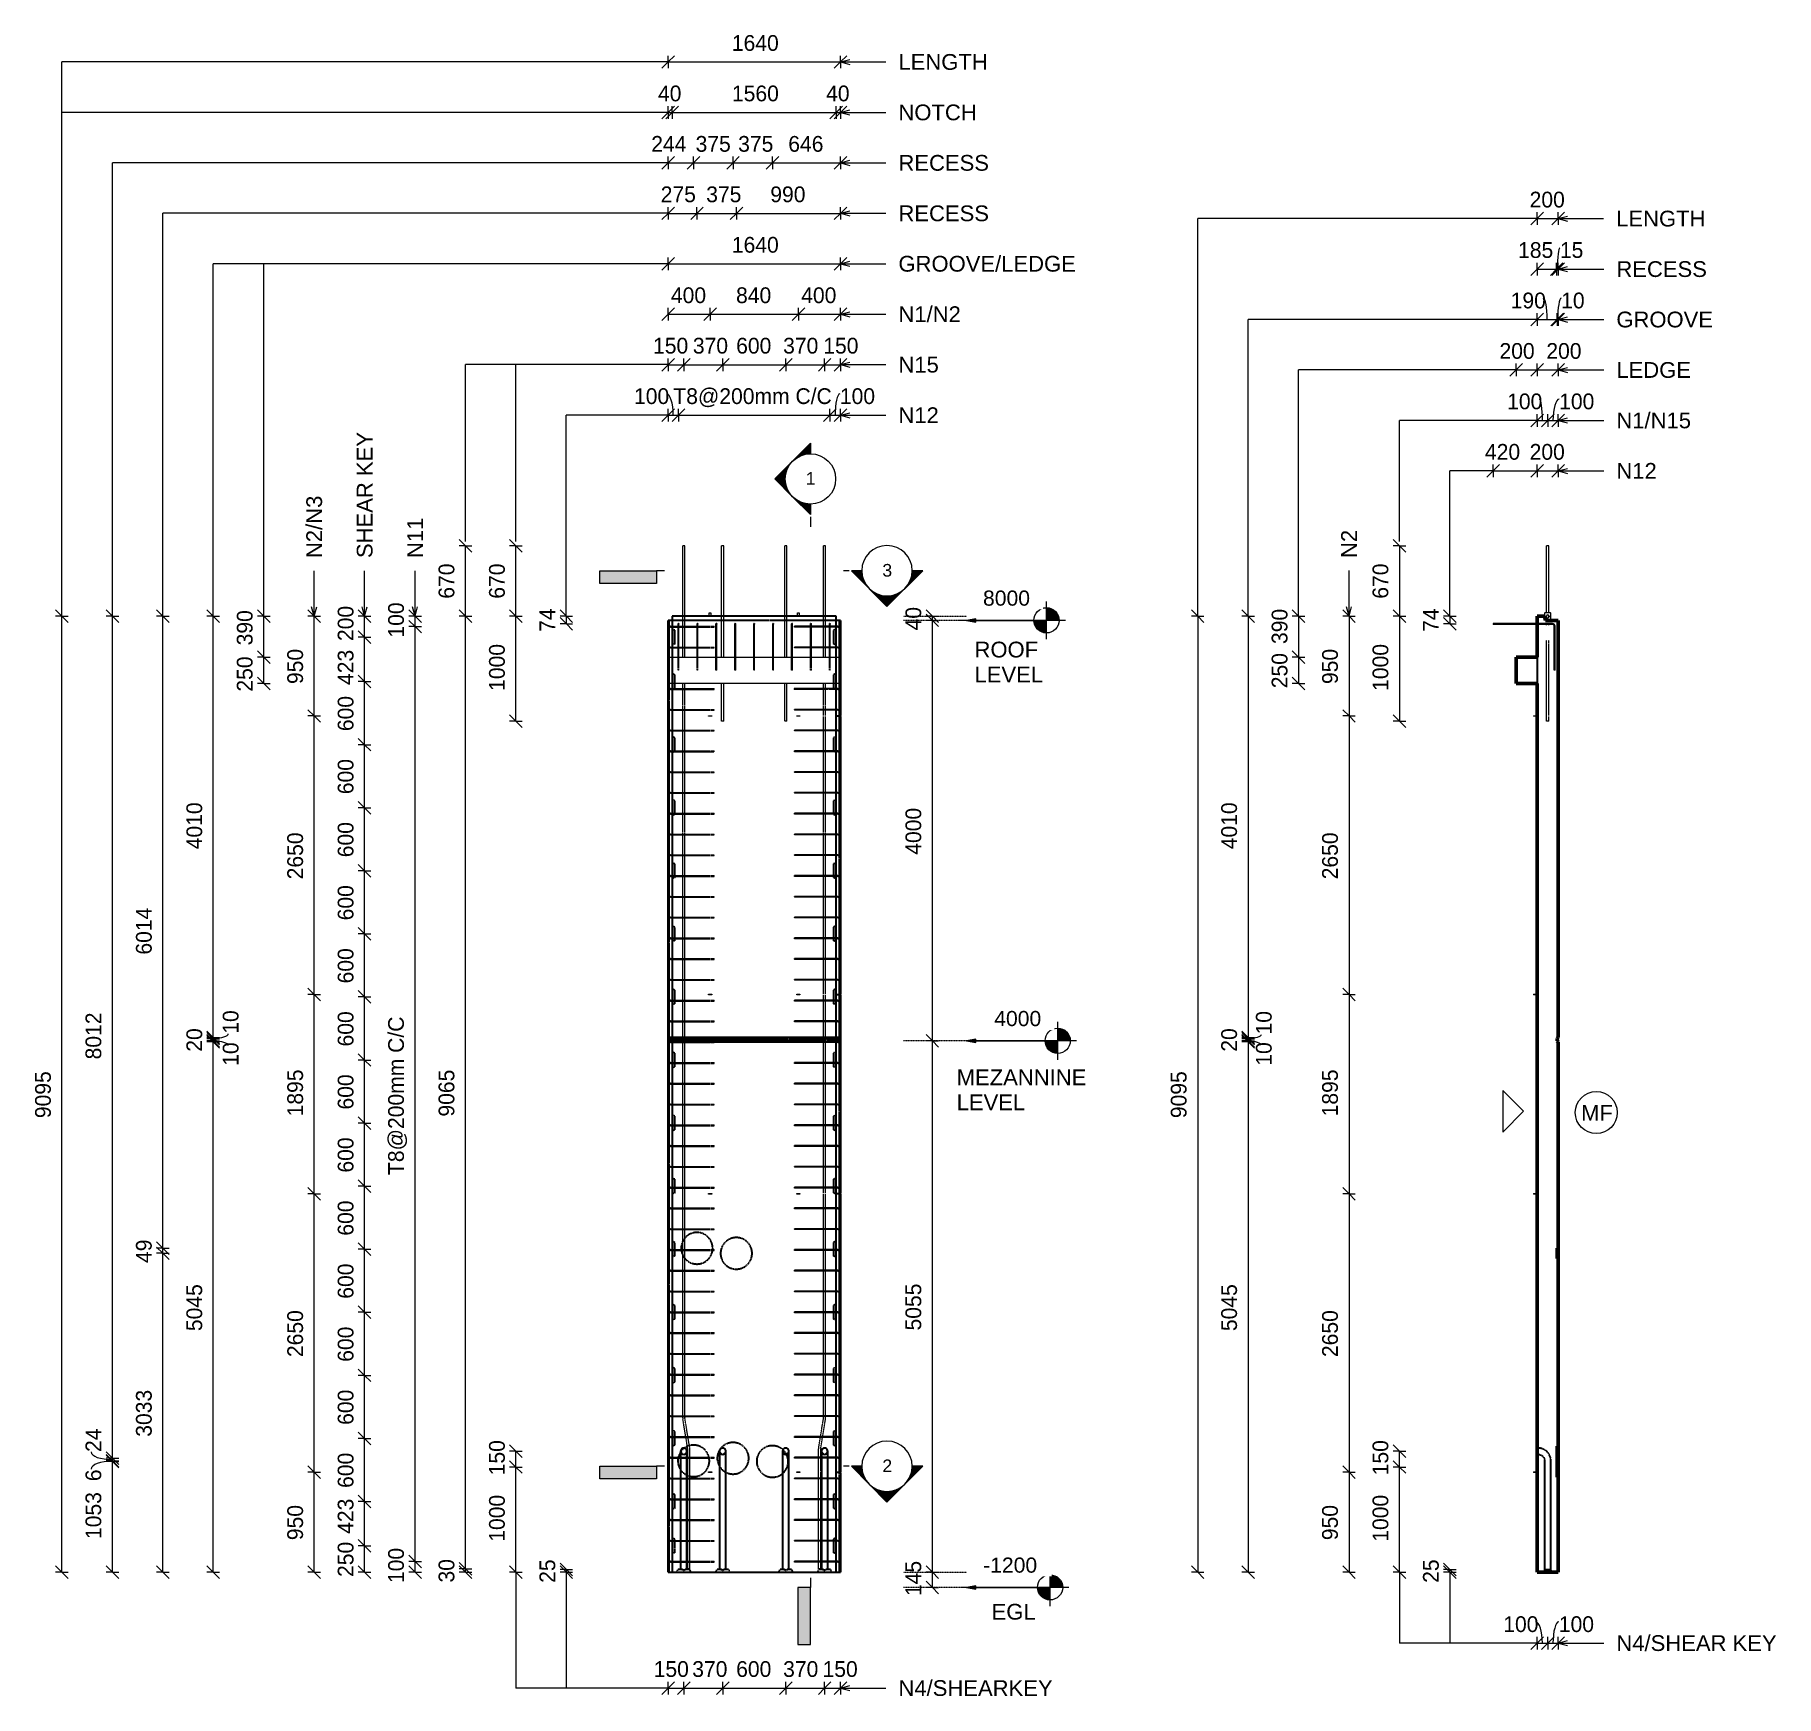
# Model space of a CAD drawing. Header units: millimetres. Extents: x -11071 to 5500, y -2575 to 13230.
import ezdxf

# ---------------------------------------------------------------- set-up
doc = ezdxf.new("R2010")
doc.units = ezdxf.units.MM
doc.linetypes.add('Dash', pattern=[6.36, 3.18, -3.18])
doc.linetypes.add('Overhead', pattern=[3.97, 2.38, -1.59])
for name, color, linetype, lineweight in [('A-ANNO-DIMS', 211, 'Continuous', 9), ('A-ANNO-DIMS-60', 211, 'Continuous', 9), ('A-DETL-MBND', 5, 'Continuous', 18), ('A-DETL-THIN', 151, 'Continuous', 18), ('A-FLOR-OVHD', 1, 'Overhead', 18), ('A-GENM', 13, 'Continuous', 18), ('A-WALL', 113, 'Continuous', 25), ('A-WALL-HDLN', 110, 'Dash', 25), ('G-ANNO-DIMS', 111, 'Continuous', 9), ('G-ANNO-SYMB', 111, 'Continuous', 9), ('G-ANNO-TEXT', 231, 'Continuous', 9), ('S-BEAM', 12, 'Continuous', 18), ('S-RBAR', 171, 'Continuous', 18)]:
    doc.layers.add(name, color=color, linetype=linetype, lineweight=lineweight)
doc.styles.add('Arial', font='arial.ttf', dxfattribs={"height": 120})
doc.styles.add('Arial_1', font='arial.ttf', dxfattribs={"height": 150})
doc.styles.add('Arial_2', font='arial.ttf', dxfattribs={"height": 144})
doc.styles.add('Nirmala UI Semilight', font='NirmalaS.ttf', dxfattribs={"height": 150})
doc.dimstyles.new('Arrow_Filled_-_2_5_NI_UI', dxfattribs={"dimscale": 304.8, "dimtxt": 157.104592, "dimasz": 0.393701, "dimexe": 0.19685, "dimexo": 0.0625, "dimgap": 0.19685, "dimtad": 1, "dimdec": 0, "dimzin": 0, "dimdsep": 46, "dimtxsty": 'Nirmala UI Semilight', "dimblk1": 'OBLIQUE', "dimblk2": 'OBLIQUE', "dimsah": 1, "dimcen": 0.09, "dimazin": 0, "dimtfac": 1, "dimtdec": 4, "dimtix": 1, "dimtmove": 2, "dimatfit": 3, "dimfxl": 0.19685, "dimfxlon": 1, "dimtvp": 1, "dimtolj": 1, "dimtzin": 0, "dimarcsym": 2})
doc.dimstyles.new('Arrow_Filled_-_2_5_NI_UI_1', dxfattribs={"dimscale": 304.8, "dimtxt": 157.104592, "dimasz": 0.393701, "dimexe": 0.19685, "dimexo": 0.0625, "dimgap": 0.19685, "dimtad": 1, "dimdec": 0, "dimzin": 0, "dimdsep": 46, "dimtxsty": 'Nirmala UI Semilight', "dimblk1": 'OBLIQUE', "dimblk2": 'OBLIQUE', "dimsah": 1, "dimcen": 0.09, "dimazin": 0, "dimtfac": 1, "dimtdec": 4, "dimtix": 1, "dimtmove": 0, "dimatfit": 3, "dimfxl": 0.19685, "dimfxlon": 1, "dimtvp": 1, "dimtolj": 1, "dimtzin": 0, "dimarcsym": 2})
doc.dimstyles.new('Arrow_Filled_-_2_5_NI_UI_2', dxfattribs={"dimscale": 304.8, "dimtxt": 157.104592, "dimasz": 0.393701, "dimexe": 0.19685, "dimexo": 0.0625, "dimgap": 0.19685, "dimtad": 1, "dimdec": 0, "dimzin": 0, "dimdsep": 46, "dimtxsty": 'Nirmala UI Semilight', "dimblk1": 'OBLIQUE', "dimblk2": 'OBLIQUE', "dimsah": 1, "dimcen": 0.09, "dimazin": 0, "dimtfac": 1, "dimtdec": 4, "dimtix": 1, "dimtmove": 1, "dimatfit": 3, "dimfxl": 0.19685, "dimfxlon": 1, "dimtvp": 1, "dimtolj": 1, "dimtzin": 0, "dimarcsym": 2})

msp = doc.modelspace()

# ---------------------------------------------------------------- texts
at = {"layer": 'G-ANNO-SYMB', "char_height": 120, "width": 115.443, "attachment_point": 1, "style": 'Arial'}
for s, insert in [('1', (-3734.5, 9070.2)), ('3', (-3005.8, 8196.3)), ('2', (-3005.8, -323.7))]:
    msp.add_mtext(s, dxfattribs=dict(at, insert=insert))
at = {"layer": 'G-ANNO-TEXT', "color": 7, "char_height": 150, "attachment_point": 1, "style": 'Arial_1'}
for s, insert, width in [('LENGTH', (-2852.8, 13047.5), 1029.367), ('NOTCH', (-2852.8, 12567.5), 904.304), ('RECESS', (-2852.8, 12087.5), 1038.987), ('RECESS', (-2852.8, 11607.5), 1038.987), ('LENGTH', (3977.4, 11557.2), 1029.367), ('GROOVE/LEDGE', (-2852.8, 11127.5), 2039.493), ('RECESS', (3979.4, 11076.8), 1038.987), ('N1/N2', (-2852.8, 10647.5), 716.709), ('GROOVE', (3979.4, 10597.1), 1111.139), ('N15', (-2852.8, 10167.5), 461.772), ('LEDGE', (3979.4, 10117.1), 856.202), ('N12', (-2852.8, 9686.6), 461.772), ('N1/N15', (3979.4, 9637.1), 856.202), ('N12', (3979.4, 9157.1), 461.772), ('ROOF', (-2128.8, 7457.1), 731.139), ('LEVEL', (-2128.8, 7219), 784.05), ('MEZANNINE', (-2298.6, 3387.4), 1486.329), ('LEVEL', (-2298.6, 3149.3), 784.05), ('MF', (3643.6, 3050), 360.759), ('EGL', (-1966.2, -1696.9), 505.063), ('N4/SHEAR KEY', (3979.4, -1995.1), 1842.278), ('N4/SHEARKEY', (-2852.6, -2422.9), 1770.126)]:
    msp.add_mtext(s, dxfattribs=dict(at, insert=insert, width=width))
at = {"layer": 'G-ANNO-TEXT', "color": 7, "char_height": 150, "attachment_point": 1, "rotation": 90, "style": 'Arial_1'}
for s, insert, width in [('SHEAR KEY', (-8007.6, 8252.5), 1447.848), ('N2/N3', (-8488, 8252.5), 716.709), ('N11', (-7527.6, 8252.5), 461.772), ('N2', (1360.2, 8253.3), 322.278)]:
    msp.add_mtext(s, dxfattribs=dict(at, insert=insert, width=width))

# ---------------------------------------------------------------- blocks, each defined once
blk = doc.blocks.new('RR spread anchor face based - RR-SA-7_5-260-1726841-Elevation Front')
at = {"layer": 'A-GENM'}
for p, q in [((-4653, 7728), (-4653, 7733)), ((-4653, 7733), (-4637, 7733)), ((-4653, 7700), (-4653, 7728)), ((-4637, 7728), (-4653, 7728)), ((-4637, 7733), (-4637, 7728)), ((-4637, 7728), (-4637, 7700))]:
    blk.add_line(p, q, dxfattribs=at)
blk = doc.blocks.new('RR spread anchor face based - RR-SA-2_5-200-1726821-Elevation Front')
at = {"layer": 'A-GENM'}
for p, q in [((-3445, 6755), (-3410, 6755)), ((-3410, 6745), (-3445, 6745)), ((-3410, 6755), (-3405, 6755)), ((-3410, 6745), (-3410, 6755)), ((-3405, 6745), (-3410, 6745)), ((-3405, 6755), (-3405, 6745))]:
    blk.add_line(p, q, dxfattribs=at)
blk = doc.blocks.new('RR spread anchor face based - RR-SA-1_4-160-1726851-Elevation Front')
at = {"layer": 'A-GENM'}
for p, q in [((-4660, 6753), (-4658, 6753)), ((-4660, 6747), (-4660, 6753)), ((-4658, 6747), (-4660, 6747)), ((-4658, 6753), (-4633, 6753)), ((-4658, 6753), (-4658, 6747)), ((-4633, 6747), (-4658, 6747)), ((-4633, 6753), (-4630, 6753)), ((-4633, 6753), (-4633, 6747)), ((-4630, 6747), (-4633, 6747)), ((-4630, 6753), (-4630, 6747))]:
    blk.add_line(p, q, dxfattribs=at)
blk = doc.blocks.new('RR spread anchor face based - RR-SA-7_5-260-1726841-Elevation Right')
at = {"layer": 'A-GENM'}
for p, q in [((12986, 7733), (12984, 7728)), ((12984, 7728), (12984, 7700)), ((13041, 7733), (12986, 7733)), ((13001, 7695), (13001, 7699)), ((13027, 7699), (13027, 7695)), ((13044, 7728), (13041, 7733)), ((13044, 7660), (13044, 7728))]:
    blk.add_line(p, q, dxfattribs=at)
for centre, start, end in [((13014, 7699), 0, 180), ((13014, 7695), 180, 0)]:
    blk.add_arc(centre, 13, start, end, dxfattribs=at)
blk = doc.blocks.new('RR spread anchor face based - RR-SA-1_4-160-1726851-Elevation Right')
at = {"layer": 'A-GENM'}
for p, q in [((12879, 6753), (12884, 6753)), ((12879, 6753), (12879, 6747)), ((12884, 6747), (12879, 6747)), ((12884, 6753), (12914, 6753)), ((12884, 6753), (12884, 6747)), ((12914, 6747), (12884, 6747))]:
    blk.add_line(p, q, dxfattribs=at)
blk = doc.blocks.new('Detail View - M_Section Tail - Filled Horizontal-14034-Elevation Front')
at = {"layer": 'G-ANNO-SYMB'}
blk.add_hatch(color=256, dxfattribs=at).paths.add_polyline_path([(-5155, -508), (-5155, -388), (-5695, -388), (-5695, -508)])
for p, q in [((-5695, -508), (-5695, -388)), ((-5695, -388), (-5155, -388)), ((-5155, -388), (-5155, -508)), ((-5155, -508), (-5695, -508))]:
    blk.add_line(p, q, dxfattribs=at)
blk = doc.blocks.new('Detail View - M_Section Head - Filled SHOP DWG-1002450-Elevation Front')
at = {"layer": 'G-ANNO-SYMB'}
h = blk.add_hatch(color=256, dxfattribs=at)
edge = h.paths.add_edge_path()
edge.add_line((-3301, -388), (-3202, -388))
edge.add_arc((-2962, -388), 240, 180, 225)
edge.add_line((-3132, -558), (-3301, -388))
h = blk.add_hatch(color=256, dxfattribs=at)
edge = h.paths.add_edge_path()
edge.add_line((-2622, -388), (-2792, -558))
edge.add_arc((-2962, -388), 240, 315, 360)
edge.add_line((-2722, -388), (-2622, -388))
h = blk.add_hatch(color=256, dxfattribs=at)
edge = h.paths.add_edge_path()
edge.add_line((-2962, -728), (-3132, -558))
edge.add_arc((-2962, -388), 240, 225, 270)
edge.add_line((-2962, -628), (-2962, -728))
h = blk.add_hatch(color=256, dxfattribs=at)
edge = h.paths.add_edge_path()
edge.add_line((-2962, -728), (-2962, -628))
edge.add_arc((-2962, -388), 240, 270, 315)
edge.add_line((-2792, -558), (-2962, -728))
for p, q in [((-2962, -728), (-3301, -388)), ((-3202, -388), (-3301, -388)), ((-3301, -388), (-3132, -558)), ((-3202, -388), (-3301, -388)), ((-2962, -728), (-2622, -388)), ((-2792, -558), (-2622, -388)), ((-2722, -388), (-2622, -388)), ((-2622, -388), (-2722, -388)), ((-3132, -558), (-2962, -728)), ((-2962, -728), (-2792, -558)), ((-2962, -628), (-2962, -728)), ((-2962, -728), (-2962, -628))]:
    blk.add_line(p, q, dxfattribs=at)
for start, end in [(360, 180), (180, 360), (180, 225), (315, 0), (225, 270), (270, 315)]:
    blk.add_arc((-2962, -388), 240, start, end, dxfattribs=at)
blk = doc.blocks.new('DIMBLOCK1-Elevation Front')
at = {"layer": 'A-ANNO-DIMS-60'}
for p, q in [((-5045, -2498), (-4985, -2438)), ((-5045, -2498), (-5045, -2438)), ((-4895, -2498), (-4835, -2438)), ((-4895, -2498), (-4895, -2438)), ((-5045, -2498), (-5105, -2558)), ((-5045, -2498), (-4895, -2498)), ((-5045, -2498), (-5045, -2558)), ((-4895, -2498), (-4955, -2558)), ((-4895, -2498), (-4895, -2558))]:
    blk.add_line(p, q, dxfattribs=at)
at = {"layer": 'A-ANNO-DIMS-60', "color": 0, "insert": (-5182, -2242), "char_height": 150, "width": 370.2, "attachment_point": 1, "line_spacing_factor": 1.142579, "style": 'Nirmala UI Semilight'}
blk.add_mtext('150', dxfattribs=at)
blk = doc.blocks.new('_Oblique')
at = {"color": 0, "linetype": 'ByBlock', "lineweight": -2}
blk.add_line((-0.5, -0.5), (0.5, 0.5), dxfattribs=at)
blk = doc.blocks.new('DIMBLOCK2-Elevation Front')
at = {"layer": 'A-ANNO-DIMS-60'}
for p, q in [((-4895, -2498), (-4835, -2438)), ((-4895, -2498), (-4895, -2438)), ((-4525, -2498), (-4465, -2438)), ((-4525, -2498), (-4525, -2438)), ((-4895, -2498), (-4955, -2558)), ((-4895, -2498), (-4525, -2498)), ((-4895, -2498), (-4895, -2558)), ((-4525, -2498), (-4585, -2558)), ((-4525, -2498), (-4525, -2558))]:
    blk.add_line(p, q, dxfattribs=at)
at = {"layer": 'A-ANNO-DIMS-60', "color": 0, "insert": (-4815, -2242), "char_height": 150, "width": 404.47, "attachment_point": 1, "line_spacing_factor": 1.142579, "style": 'Nirmala UI Semilight'}
blk.add_mtext('370', dxfattribs=at)
blk = doc.blocks.new('DIMBLOCK3-Elevation Front')
at = {"layer": 'A-ANNO-DIMS-60'}
for p, q in [((-4525, -2498), (-4465, -2438)), ((-4525, -2498), (-4525, -2438)), ((-3925, -2498), (-3865, -2438)), ((-3925, -2498), (-3925, -2438)), ((-4525, -2498), (-4585, -2558)), ((-4525, -2498), (-3925, -2498)), ((-4525, -2498), (-4525, -2558)), ((-3925, -2498), (-3985, -2558)), ((-3925, -2498), (-3925, -2558))]:
    blk.add_line(p, q, dxfattribs=at)
at = {"layer": 'A-ANNO-DIMS-60', "color": 0, "insert": (-4397, -2242), "char_height": 150, "width": 411.33, "attachment_point": 1, "line_spacing_factor": 1.142579, "style": 'Nirmala UI Semilight'}
blk.add_mtext('600', dxfattribs=at)
blk = doc.blocks.new('DIMBLOCK4-Elevation Front')
at = {"layer": 'A-ANNO-DIMS-60'}
for p, q in [((-3925, -2498), (-3865, -2438)), ((-3925, -2498), (-3925, -2438)), ((-3555, -2498), (-3495, -2438)), ((-3555, -2498), (-3555, -2438)), ((-3925, -2498), (-3985, -2558)), ((-3925, -2498), (-3555, -2498)), ((-3925, -2498), (-3925, -2558)), ((-3555, -2498), (-3615, -2558)), ((-3555, -2498), (-3555, -2558))]:
    blk.add_line(p, q, dxfattribs=at)
at = {"layer": 'A-ANNO-DIMS-60', "color": 0, "insert": (-3950, -2242), "char_height": 150, "width": 404.47, "attachment_point": 1, "line_spacing_factor": 1.142579, "style": 'Nirmala UI Semilight'}
blk.add_mtext('370', dxfattribs=at)
blk = doc.blocks.new('DIMBLOCK5-Elevation Front')
at = {"layer": 'A-ANNO-DIMS-60'}
for p, q in [((-3555, -2498), (-3495, -2438)), ((-3555, -2498), (-3555, -2438)), ((-3405, -2498), (-3345, -2438)), ((-3405, -2498), (-3405, -2438)), ((-3555, -2498), (-3615, -2558)), ((-3555, -2498), (-3405, -2498)), ((-3555, -2498), (-3555, -2558)), ((-3405, -2498), (-3465, -2558)), ((-3405, -2498), (-3405, -2558))]:
    blk.add_line(p, q, dxfattribs=at)
at = {"layer": 'A-ANNO-DIMS-60', "color": 0, "insert": (-3575, -2242), "char_height": 150, "width": 370.2, "attachment_point": 1, "line_spacing_factor": 1.142579, "style": 'Nirmala UI Semilight'}
blk.add_mtext('150', dxfattribs=at)
blk = doc.blocks.new('DIMBLOCK6-Elevation Front')
at = {"layer": 'A-ANNO-DIMS-60'}
for p, q in [((-6493, -395), (-6553, -335)), ((-6493, -395), (-6553, -395)), ((-6493, -1395), (-6493, -395)), ((-6493, -395), (-6433, -455)), ((-6493, -395), (-6433, -395)), ((-6493, -1395), (-6553, -1335)), ((-6493, -1395), (-6553, -1395)), ((-6493, -1395), (-6433, -1455)), ((-6493, -1395), (-6433, -1395))]:
    blk.add_line(p, q, dxfattribs=at)
at = {"layer": 'A-ANNO-DIMS-60', "color": 0, "insert": (-6749, -1106), "char_height": 150, "width": 507.31, "attachment_point": 1, "rotation": 90, "line_spacing_factor": 1.142579, "style": 'Nirmala UI Semilight'}
blk.add_mtext('1000', dxfattribs=at)
blk = doc.blocks.new('DIMBLOCK7-Elevation Front')
at = {"layer": 'A-ANNO-DIMS-60'}
for p, q in [((-6493, -245), (-6553, -185)), ((-6493, -245), (-6553, -245)), ((-6493, -395), (-6493, -245)), ((-6493, -245), (-6433, -305)), ((-6493, -245), (-6433, -245)), ((-6493, -395), (-6553, -335)), ((-6493, -395), (-6553, -395)), ((-6493, -395), (-6433, -455)), ((-6493, -395), (-6433, -395))]:
    blk.add_line(p, q, dxfattribs=at)
at = {"layer": 'A-ANNO-DIMS-60', "color": 0, "insert": (-6749, -474), "char_height": 150, "width": 370.2, "attachment_point": 1, "rotation": 90, "line_spacing_factor": 1.142579, "style": 'Nirmala UI Semilight'}
blk.add_mtext('150', dxfattribs=at)
blk = doc.blocks.new('DIMBLOCK8-Elevation Front')
at = {"layer": 'A-ANNO-DIMS-60'}
for p, q in [((-6013, -1370), (-6073, -1310)), ((-6013, -1395), (-6073, -1335)), ((-6013, -1370), (-6073, -1370)), ((-6013, -1395), (-6073, -1395)), ((-6013, -1395), (-6013, -1370)), ((-6013, -1370), (-5953, -1430)), ((-6013, -1370), (-5953, -1370)), ((-6013, -1395), (-5953, -1455)), ((-6013, -1395), (-5953, -1395))]:
    blk.add_line(p, q, dxfattribs=at)
at = {"layer": 'A-ANNO-DIMS-60', "color": 0, "insert": (-6269, -1497), "char_height": 150, "width": 274.22, "attachment_point": 1, "rotation": 90, "line_spacing_factor": 1.142579, "style": 'Nirmala UI Semilight'}
blk.add_mtext('25', dxfattribs=at)
blk = doc.blocks.new('DIMBLOCK9-Elevation Front')
at = {"layer": 'A-ANNO-DIMS-60'}
for p, q in [((-5045, 9612), (-5105, 9552)), ((-5045, 9612), (-4985, 9672)), ((-5045, 9612), (-5045, 9672)), ((-5045, 9612), (-4945, 9612)), ((-5045, 9612), (-5045, 9552)), ((-4945, 9612), (-5005, 9552)), ((-4945, 9612), (-4885, 9672)), ((-4945, 9612), (-4945, 9672)), ((-4945, 9612), (-4945, 9552))]:
    blk.add_line(p, q, dxfattribs=at)
blk.add_ellipse((-5061, 9612), major_axis=(0, 203), ratio=0.322442, start_param=4.712389, end_param=6.283185, dxfattribs=at)
at = {"layer": 'A-ANNO-DIMS-60', "color": 0, "insert": (-5369, 9868), "char_height": 150, "width": 370.2, "attachment_point": 1, "line_spacing_factor": 1.142579, "style": 'Nirmala UI Semilight'}
blk.add_mtext('100', dxfattribs=at)
blk = doc.blocks.new('DIMBLOCK10-Elevation Front')
at = {"layer": 'A-ANNO-DIMS-60'}
for p, q in [((-4945, 9612), (-5005, 9552)), ((-4945, 9612), (-4885, 9672)), ((-4945, 9612), (-4945, 9672)), ((-4945, 9612), (-3505, 9612)), ((-4945, 9612), (-4945, 9552)), ((-3505, 9612), (-3565, 9552)), ((-3505, 9612), (-3445, 9672)), ((-3505, 9612), (-3505, 9672)), ((-3505, 9612), (-3505, 9552))]:
    blk.add_line(p, q, dxfattribs=at)
at = {"layer": 'A-ANNO-DIMS-60', "color": 0, "insert": (-4995, 9868), "char_height": 150, "width": 1847.55, "attachment_point": 1, "line_spacing_factor": 1.142579, "style": 'Nirmala UI Semilight'}
blk.add_mtext('T8@200mm C/C', dxfattribs=at)
blk = doc.blocks.new('DIMBLOCK11-Elevation Front')
at = {"layer": 'A-ANNO-DIMS-60'}
for p, q in [((-3505, 9612), (-3565, 9552)), ((-3505, 9612), (-3445, 9672)), ((-3505, 9612), (-3505, 9672)), ((-3505, 9612), (-3405, 9612)), ((-3505, 9612), (-3505, 9552)), ((-3405, 9612), (-3465, 9552)), ((-3405, 9612), (-3345, 9672)), ((-3405, 9612), (-3405, 9672)), ((-3405, 9612), (-3405, 9552))]:
    blk.add_line(p, q, dxfattribs=at)
blk.add_ellipse((-3410, 9612), major_axis=(0, 203), ratio=0.222107, start_param=0, end_param=1.570796, dxfattribs=at)
at = {"layer": 'A-ANNO-DIMS-60', "color": 0, "insert": (-3410, 9868), "char_height": 150, "width": 370.2, "attachment_point": 1, "line_spacing_factor": 1.142579, "style": 'Nirmala UI Semilight'}
blk.add_mtext('100', dxfattribs=at)
blk = doc.blocks.new('DIMBLOCK12-Elevation Front')
at = {"layer": 'A-ANNO-DIMS-60'}
for p, q in [((-5045, 10092), (-4985, 10152)), ((-5045, 10092), (-5045, 10152)), ((-4895, 10092), (-4835, 10152)), ((-4895, 10092), (-4895, 10152)), ((-5045, 10092), (-5105, 10032)), ((-5045, 10092), (-4895, 10092)), ((-5045, 10092), (-5045, 10032)), ((-4895, 10092), (-4955, 10032)), ((-4895, 10092), (-4895, 10032))]:
    blk.add_line(p, q, dxfattribs=at)
at = {"layer": 'A-ANNO-DIMS-60', "color": 0, "insert": (-5188, 10348), "char_height": 150, "width": 370.2, "attachment_point": 1, "line_spacing_factor": 1.142579, "style": 'Nirmala UI Semilight'}
blk.add_mtext('150', dxfattribs=at)
blk = doc.blocks.new('DIMBLOCK13-Elevation Front')
at = {"layer": 'A-ANNO-DIMS-60'}
for p, q in [((-4895, 10092), (-4835, 10152)), ((-4895, 10092), (-4895, 10152)), ((-4525, 10092), (-4465, 10152)), ((-4525, 10092), (-4525, 10152)), ((-4895, 10092), (-4955, 10032)), ((-4895, 10092), (-4525, 10092)), ((-4895, 10092), (-4895, 10032)), ((-4525, 10092), (-4585, 10032)), ((-4525, 10092), (-4525, 10032))]:
    blk.add_line(p, q, dxfattribs=at)
at = {"layer": 'A-ANNO-DIMS-60', "color": 0, "insert": (-4809, 10348), "char_height": 150, "width": 404.47, "attachment_point": 1, "line_spacing_factor": 1.142579, "style": 'Nirmala UI Semilight'}
blk.add_mtext('370', dxfattribs=at)
blk = doc.blocks.new('DIMBLOCK14-Elevation Front')
at = {"layer": 'A-ANNO-DIMS-60'}
for p, q in [((-4525, 10092), (-4465, 10152)), ((-4525, 10092), (-4525, 10152)), ((-3925, 10092), (-3865, 10152)), ((-3925, 10092), (-3925, 10152)), ((-4525, 10092), (-4585, 10032)), ((-4525, 10092), (-3925, 10092)), ((-4525, 10092), (-4525, 10032)), ((-3925, 10092), (-3985, 10032)), ((-3925, 10092), (-3925, 10032))]:
    blk.add_line(p, q, dxfattribs=at)
at = {"layer": 'A-ANNO-DIMS-60', "color": 0, "insert": (-4397, 10348), "char_height": 150, "width": 411.33, "attachment_point": 1, "line_spacing_factor": 1.142579, "style": 'Nirmala UI Semilight'}
blk.add_mtext('600', dxfattribs=at)
blk = doc.blocks.new('DIMBLOCK15-Elevation Front')
at = {"layer": 'A-ANNO-DIMS-60'}
for p, q in [((-3925, 10092), (-3865, 10152)), ((-3925, 10092), (-3925, 10152)), ((-3555, 10092), (-3495, 10152)), ((-3555, 10092), (-3555, 10152)), ((-3925, 10092), (-3985, 10032)), ((-3925, 10092), (-3555, 10092)), ((-3925, 10092), (-3925, 10032)), ((-3555, 10092), (-3615, 10032)), ((-3555, 10092), (-3555, 10032))]:
    blk.add_line(p, q, dxfattribs=at)
at = {"layer": 'A-ANNO-DIMS-60', "color": 0, "insert": (-3950, 10348), "char_height": 150, "width": 404.47, "attachment_point": 1, "line_spacing_factor": 1.142579, "style": 'Nirmala UI Semilight'}
blk.add_mtext('370', dxfattribs=at)
blk = doc.blocks.new('DIMBLOCK16-Elevation Front')
at = {"layer": 'A-ANNO-DIMS-60'}
for p, q in [((-3555, 10092), (-3495, 10152)), ((-3555, 10092), (-3555, 10152)), ((-3405, 10092), (-3345, 10152)), ((-3405, 10092), (-3405, 10152)), ((-3555, 10092), (-3615, 10032)), ((-3555, 10092), (-3405, 10092)), ((-3555, 10092), (-3555, 10032)), ((-3405, 10092), (-3465, 10032)), ((-3405, 10092), (-3405, 10032))]:
    blk.add_line(p, q, dxfattribs=at)
at = {"layer": 'A-ANNO-DIMS-60', "color": 0, "insert": (-3568, 10348), "char_height": 150, "width": 370.2, "attachment_point": 1, "line_spacing_factor": 1.142579, "style": 'Nirmala UI Semilight'}
blk.add_mtext('150', dxfattribs=at)
blk = doc.blocks.new('DIMBLOCK17-Elevation Front')
at = {"layer": 'A-ANNO-DIMS-60'}
for p, q in [((-5045, 10572), (-4985, 10632)), ((-5045, 10572), (-5045, 10632)), ((-4645, 10572), (-4585, 10632)), ((-4645, 10572), (-4645, 10632)), ((-5045, 10572), (-5105, 10512)), ((-5045, 10572), (-4645, 10572)), ((-5045, 10572), (-5045, 10512)), ((-4645, 10572), (-4705, 10512)), ((-4645, 10572), (-4645, 10512))]:
    blk.add_line(p, q, dxfattribs=at)
at = {"layer": 'A-ANNO-DIMS-60', "color": 0, "insert": (-5018, 10828), "char_height": 150, "width": 414.76, "attachment_point": 1, "line_spacing_factor": 1.142579, "style": 'Nirmala UI Semilight'}
blk.add_mtext('400', dxfattribs=at)
blk = doc.blocks.new('DIMBLOCK18-Elevation Front')
at = {"layer": 'A-ANNO-DIMS-60'}
for p, q in [((-4645, 10572), (-4585, 10632)), ((-4645, 10572), (-4645, 10632)), ((-3805, 10572), (-3745, 10632)), ((-3805, 10572), (-3805, 10632)), ((-4645, 10572), (-4705, 10512)), ((-4645, 10572), (-3805, 10572)), ((-4645, 10572), (-4645, 10512)), ((-3805, 10572), (-3865, 10512)), ((-3805, 10572), (-3805, 10512))]:
    blk.add_line(p, q, dxfattribs=at)
at = {"layer": 'A-ANNO-DIMS-60', "color": 0, "insert": (-4398, 10828), "char_height": 150, "width": 414.76, "attachment_point": 1, "line_spacing_factor": 1.142579, "style": 'Nirmala UI Semilight'}
blk.add_mtext('840', dxfattribs=at)
blk = doc.blocks.new('DIMBLOCK19-Elevation Front')
at = {"layer": 'A-ANNO-DIMS-60'}
for p, q in [((-3805, 10572), (-3745, 10632)), ((-3805, 10572), (-3805, 10632)), ((-3405, 10572), (-3345, 10632)), ((-3405, 10572), (-3405, 10632)), ((-3805, 10572), (-3865, 10512)), ((-3805, 10572), (-3405, 10572)), ((-3805, 10572), (-3805, 10512)), ((-3405, 10572), (-3465, 10512)), ((-3405, 10572), (-3405, 10512))]:
    blk.add_line(p, q, dxfattribs=at)
at = {"layer": 'A-ANNO-DIMS-60', "color": 0, "insert": (-3778, 10828), "char_height": 150, "width": 414.76, "attachment_point": 1, "line_spacing_factor": 1.142579, "style": 'Nirmala UI Semilight'}
blk.add_mtext('400', dxfattribs=at)
blk = doc.blocks.new('DIMBLOCK20-Elevation Front')
at = {"layer": 'A-ANNO-DIMS-60'}
for p, q in [((-5045, 11052), (-4985, 11112)), ((-5045, 11052), (-5045, 11112)), ((-3405, 11052), (-3345, 11112)), ((-3405, 11052), (-3405, 11112)), ((-5045, 11052), (-5105, 10992)), ((-5045, 11052), (-3405, 11052)), ((-5045, 11052), (-5045, 10992)), ((-3405, 11052), (-3465, 10992)), ((-3405, 11052), (-3405, 10992))]:
    blk.add_line(p, q, dxfattribs=at)
at = {"layer": 'A-ANNO-DIMS-60', "color": 0, "insert": (-4438, 11308), "char_height": 150, "width": 510.73, "attachment_point": 1, "line_spacing_factor": 1.142579, "style": 'Nirmala UI Semilight'}
blk.add_mtext('1640', dxfattribs=at)
blk = doc.blocks.new('DIMBLOCK21-Elevation Front')
at = {"layer": 'A-ANNO-DIMS-60'}
for p, q in [((-5045, 11532), (-5105, 11472)), ((-5045, 11532), (-4985, 11592)), ((-5045, 11532), (-5045, 11592)), ((-5045, 11532), (-4770, 11532)), ((-5045, 11532), (-5045, 11472)), ((-4770, 11532), (-4830, 11472)), ((-4770, 11532), (-4710, 11592)), ((-4770, 11532), (-4770, 11592)), ((-4770, 11532), (-4770, 11472))]:
    blk.add_line(p, q, dxfattribs=at)
at = {"layer": 'A-ANNO-DIMS-60', "color": 0, "insert": (-5115, 11788), "char_height": 150, "width": 404.47, "attachment_point": 1, "line_spacing_factor": 1.142579, "style": 'Nirmala UI Semilight'}
blk.add_mtext('275', dxfattribs=at)
blk = doc.blocks.new('DIMBLOCK22-Elevation Front')
at = {"layer": 'A-ANNO-DIMS-60'}
for p, q in [((-4770, 11532), (-4830, 11472)), ((-4770, 11532), (-4710, 11592)), ((-4770, 11532), (-4770, 11592)), ((-4770, 11532), (-4395, 11532)), ((-4770, 11532), (-4770, 11472)), ((-4395, 11532), (-4455, 11472)), ((-4395, 11532), (-4335, 11592)), ((-4395, 11532), (-4395, 11592)), ((-4395, 11532), (-4395, 11472))]:
    blk.add_line(p, q, dxfattribs=at)
at = {"layer": 'A-ANNO-DIMS-60', "color": 0, "insert": (-4682, 11788), "char_height": 150, "width": 404.47, "attachment_point": 1, "line_spacing_factor": 1.142579, "style": 'Nirmala UI Semilight'}
blk.add_mtext('375', dxfattribs=at)
blk = doc.blocks.new('DIMBLOCK23-Elevation Front')
at = {"layer": 'A-ANNO-DIMS-60'}
for p, q in [((-4395, 11532), (-4455, 11472)), ((-4395, 11532), (-4335, 11592)), ((-4395, 11532), (-4395, 11592)), ((-4395, 11532), (-3405, 11532)), ((-4395, 11532), (-4395, 11472)), ((-3405, 11532), (-3465, 11472)), ((-3405, 11532), (-3345, 11592)), ((-3405, 11532), (-3405, 11592)), ((-3405, 11532), (-3405, 11472))]:
    blk.add_line(p, q, dxfattribs=at)
at = {"layer": 'A-ANNO-DIMS-60', "color": 0, "insert": (-4072, 11788), "char_height": 150, "width": 411.33, "attachment_point": 1, "line_spacing_factor": 1.142579, "style": 'Nirmala UI Semilight'}
blk.add_mtext('990', dxfattribs=at)
blk = doc.blocks.new('DIMBLOCK24-Elevation Front')
at = {"layer": 'A-ANNO-DIMS-60'}
for p, q in [((-5045, 12492), (-5105, 12432)), ((-5005, 12492), (-5065, 12432)), ((-5045, 12492), (-4985, 12552)), ((-5045, 12492), (-5045, 12552)), ((-5045, 12492), (-5005, 12492)), ((-5045, 12492), (-5045, 12432)), ((-5005, 12492), (-4945, 12552)), ((-5005, 12492), (-5005, 12552)), ((-5005, 12492), (-5005, 12432))]:
    blk.add_line(p, q, dxfattribs=at)
at = {"layer": 'A-ANNO-DIMS-60', "color": 0, "insert": (-5141, 12748), "char_height": 150, "width": 277.65, "attachment_point": 1, "line_spacing_factor": 1.142579, "style": 'Nirmala UI Semilight'}
blk.add_mtext('40', dxfattribs=at)
blk = doc.blocks.new('DIMBLOCK25-Elevation Front')
at = {"layer": 'A-ANNO-DIMS-60'}
for p, q in [((-5005, 12492), (-5065, 12432)), ((-5005, 12492), (-4945, 12552)), ((-5005, 12492), (-5005, 12552)), ((-5005, 12492), (-3445, 12492)), ((-5005, 12492), (-5005, 12432)), ((-3445, 12492), (-3505, 12432)), ((-3445, 12492), (-3385, 12552)), ((-3445, 12492), (-3445, 12552)), ((-3445, 12492), (-3445, 12432))]:
    blk.add_line(p, q, dxfattribs=at)
at = {"layer": 'A-ANNO-DIMS-60', "color": 0, "insert": (-4437, 12748), "char_height": 150, "width": 507.31, "attachment_point": 1, "line_spacing_factor": 1.142579, "style": 'Nirmala UI Semilight'}
blk.add_mtext('1560', dxfattribs=at)
blk = doc.blocks.new('DIMBLOCK26-Elevation Front')
at = {"layer": 'A-ANNO-DIMS-60'}
for p, q in [((-3445, 12492), (-3505, 12432)), ((-3405, 12492), (-3465, 12432)), ((-3445, 12492), (-3385, 12552)), ((-3445, 12492), (-3445, 12552)), ((-3445, 12492), (-3405, 12492)), ((-3445, 12492), (-3445, 12432)), ((-3405, 12492), (-3345, 12552)), ((-3405, 12492), (-3405, 12552)), ((-3405, 12492), (-3405, 12432))]:
    blk.add_line(p, q, dxfattribs=at)
at = {"layer": 'A-ANNO-DIMS-60', "color": 0, "insert": (-3541, 12748), "char_height": 150, "width": 277.65, "attachment_point": 1, "line_spacing_factor": 1.142579, "style": 'Nirmala UI Semilight'}
blk.add_mtext('40', dxfattribs=at)
blk = doc.blocks.new('DIMBLOCK27-Elevation Front')
at = {"layer": 'A-ANNO-DIMS-60'}
for p, q in [((-5045, 12972), (-5105, 12912)), ((-5045, 12972), (-4985, 13032)), ((-5045, 12972), (-5045, 13032)), ((-5045, 12972), (-3405, 12972)), ((-5045, 12972), (-5045, 12912)), ((-3405, 12972), (-3465, 12912)), ((-3405, 12972), (-3345, 13032)), ((-3405, 12972), (-3405, 13032)), ((-3405, 12972), (-3405, 12912))]:
    blk.add_line(p, q, dxfattribs=at)
at = {"layer": 'A-ANNO-DIMS-60', "color": 0, "insert": (-4438, 13228), "char_height": 150, "width": 510.73, "attachment_point": 1, "line_spacing_factor": 1.142579, "style": 'Nirmala UI Semilight'}
blk.add_mtext('1640', dxfattribs=at)
blk = doc.blocks.new('DIMBLOCK28-Elevation Front')
at = {"layer": 'A-ANNO-DIMS-60'}
for p, q in [((-6013, 7700), (-6073, 7760)), ((-6013, 7700), (-6073, 7700)), ((-6013, 7626), (-6073, 7686)), ((-6013, 7626), (-6073, 7626)), ((-6013, 7626), (-6013, 7700)), ((-6013, 7700), (-5953, 7640)), ((-6013, 7700), (-5953, 7700)), ((-6013, 7626), (-5953, 7566)), ((-6013, 7626), (-5953, 7626))]:
    blk.add_line(p, q, dxfattribs=at)
at = {"layer": 'A-ANNO-DIMS-60', "color": 0, "insert": (-6269, 7550), "char_height": 150, "width": 270.79, "attachment_point": 1, "rotation": 90, "line_spacing_factor": 1.142579, "style": 'Nirmala UI Semilight'}
blk.add_mtext('74', dxfattribs=at)
blk = doc.blocks.new('DIMBLOCK29-Elevation Front')
at = {"layer": 'A-ANNO-DIMS-60'}
for p, q in [((-6493, 7700), (-6553, 7760)), ((-6493, 7700), (-6553, 7700)), ((-6493, 6700), (-6493, 7700)), ((-6493, 7700), (-6433, 7640)), ((-6493, 7700), (-6433, 7700)), ((-6493, 6700), (-6553, 6760)), ((-6493, 6700), (-6553, 6700)), ((-6493, 6700), (-6433, 6640)), ((-6493, 6700), (-6433, 6700))]:
    blk.add_line(p, q, dxfattribs=at)
at = {"layer": 'A-ANNO-DIMS-60', "color": 0, "insert": (-6749, 6989), "char_height": 150, "width": 507.31, "attachment_point": 1, "rotation": 90, "line_spacing_factor": 1.142579, "style": 'Nirmala UI Semilight'}
blk.add_mtext('1000', dxfattribs=at)
blk = doc.blocks.new('DIMBLOCK30-Elevation Front')
at = {"layer": 'A-ANNO-DIMS-60'}
for p, q in [((-6493, 8370), (-6553, 8430)), ((-6493, 8370), (-6553, 8370)), ((-6493, 7700), (-6493, 8370)), ((-6493, 8370), (-6433, 8310)), ((-6493, 8370), (-6433, 8370)), ((-6493, 7700), (-6553, 7760)), ((-6493, 7700), (-6553, 7700)), ((-6493, 7700), (-6433, 7640)), ((-6493, 7700), (-6433, 7700))]:
    blk.add_line(p, q, dxfattribs=at)
at = {"layer": 'A-ANNO-DIMS-60', "color": 0, "insert": (-6749, 7866), "char_height": 150, "width": 404.47, "attachment_point": 1, "rotation": 90, "line_spacing_factor": 1.142579, "style": 'Nirmala UI Semilight'}
blk.add_mtext('670', dxfattribs=at)
blk = doc.blocks.new('DIMBLOCK31-Elevation Front')
at = {"layer": 'A-ANNO-DIMS-60'}
for p, q in [((-6973, -1365), (-7033, -1305)), ((-6973, -1395), (-7033, -1335)), ((-6973, -1365), (-7033, -1365)), ((-6973, -1395), (-7033, -1395)), ((-6973, -1395), (-6973, -1365)), ((-6973, -1365), (-6913, -1425)), ((-6973, -1365), (-6913, -1365)), ((-6973, -1395), (-6913, -1455)), ((-6973, -1395), (-6913, -1395))]:
    blk.add_line(p, q, dxfattribs=at)
at = {"layer": 'A-ANNO-DIMS-60', "color": 0, "insert": (-7229, -1494), "char_height": 150, "width": 274.22, "attachment_point": 1, "rotation": 90, "line_spacing_factor": 1.142579, "style": 'Nirmala UI Semilight'}
blk.add_mtext('30', dxfattribs=at)
blk = doc.blocks.new('DIMBLOCK32-Elevation Front')
at = {"layer": 'A-ANNO-DIMS-60'}
for p, q in [((-6973, 7700), (-7033, 7760)), ((-6973, 7700), (-7033, 7700)), ((-6973, -1365), (-6973, 7700)), ((-6973, 7700), (-6913, 7640)), ((-6973, 7700), (-6913, 7700)), ((-6973, -1365), (-7033, -1305)), ((-6973, -1365), (-7033, -1365)), ((-6973, -1365), (-6913, -1425)), ((-6973, -1365), (-6913, -1365))]:
    blk.add_line(p, q, dxfattribs=at)
at = {"layer": 'A-ANNO-DIMS-60', "color": 0, "insert": (-7229, 2939), "char_height": 150, "width": 548.44, "attachment_point": 1, "rotation": 90, "line_spacing_factor": 1.142579, "style": 'Nirmala UI Semilight'}
blk.add_mtext('9065', dxfattribs=at)
blk = doc.blocks.new('DIMBLOCK33-Elevation Front')
at = {"layer": 'A-ANNO-DIMS-60'}
for p, q in [((-6973, 8370), (-7033, 8430)), ((-6973, 8370), (-7033, 8370)), ((-6973, 7700), (-6973, 8370)), ((-6973, 8370), (-6913, 8310)), ((-6973, 8370), (-6913, 8370)), ((-6973, 7700), (-7033, 7760)), ((-6973, 7700), (-7033, 7700)), ((-6973, 7700), (-6913, 7640)), ((-6973, 7700), (-6913, 7700))]:
    blk.add_line(p, q, dxfattribs=at)
at = {"layer": 'A-ANNO-DIMS-60', "color": 0, "insert": (-7229, 7866), "char_height": 150, "width": 404.47, "attachment_point": 1, "rotation": 90, "line_spacing_factor": 1.142579, "style": 'Nirmala UI Semilight'}
blk.add_mtext('670', dxfattribs=at)
blk = doc.blocks.new('DIMBLOCK34-Elevation Front')
at = {"layer": 'A-ANNO-DIMS-60'}
for p, q in [((-7453, -1295), (-7513, -1235)), ((-7453, -1295), (-7513, -1295)), ((-7453, -1395), (-7453, -1295)), ((-7453, -1295), (-7393, -1355)), ((-7453, -1295), (-7393, -1295)), ((-7453, -1395), (-7513, -1335)), ((-7453, -1395), (-7513, -1395)), ((-7453, -1395), (-7393, -1455)), ((-7453, -1395), (-7393, -1395))]:
    blk.add_line(p, q, dxfattribs=at)
at = {"layer": 'A-ANNO-DIMS-60', "color": 0, "insert": (-7709, -1499), "char_height": 150, "width": 370.2, "attachment_point": 1, "rotation": 90, "line_spacing_factor": 1.142579, "style": 'Nirmala UI Semilight'}
blk.add_mtext('100', dxfattribs=at)
blk = doc.blocks.new('DIMBLOCK35-Elevation Front')
at = {"layer": 'A-ANNO-DIMS-60'}
for p, q in [((-7453, 7600), (-7513, 7660)), ((-7453, 7600), (-7513, 7600)), ((-7453, -1295), (-7453, 7600)), ((-7453, 7600), (-7393, 7540)), ((-7453, 7600), (-7393, 7600)), ((-7453, -1295), (-7513, -1235)), ((-7453, -1295), (-7513, -1295)), ((-7453, -1295), (-7393, -1355)), ((-7453, -1295), (-7393, -1295))]:
    blk.add_line(p, q, dxfattribs=at)
at = {"layer": 'A-ANNO-DIMS-60', "color": 0, "insert": (-7709, 2383), "char_height": 150, "width": 1847.55, "attachment_point": 1, "rotation": 90, "line_spacing_factor": 1.142579, "style": 'Nirmala UI Semilight'}
blk.add_mtext('T8@200mm C/C', dxfattribs=at)
blk = doc.blocks.new('DIMBLOCK36-Elevation Front')
at = {"layer": 'A-ANNO-DIMS-60'}
for p, q in [((-7453, 7700), (-7513, 7760)), ((-7453, 7700), (-7513, 7700)), ((-7453, 7600), (-7513, 7660)), ((-7453, 7600), (-7453, 7700)), ((-7453, 7700), (-7393, 7640)), ((-7453, 7700), (-7393, 7700)), ((-7453, 7600), (-7513, 7600)), ((-7453, 7600), (-7393, 7540)), ((-7453, 7600), (-7393, 7600))]:
    blk.add_line(p, q, dxfattribs=at)
at = {"layer": 'A-ANNO-DIMS-60', "color": 0, "insert": (-7709, 7496), "char_height": 150, "width": 370.2, "attachment_point": 1, "rotation": 90, "line_spacing_factor": 1.142579, "style": 'Nirmala UI Semilight'}
blk.add_mtext('100', dxfattribs=at)
blk = doc.blocks.new('DIMBLOCK37-Elevation Front')
at = {"layer": 'A-ANNO-DIMS-60'}
for p, q in [((-7933, -1145), (-7993, -1085)), ((-7933, -1145), (-7993, -1145)), ((-7933, -1395), (-7933, -1145)), ((-7933, -1145), (-7873, -1205)), ((-7933, -1145), (-7873, -1145)), ((-7933, -1395), (-7993, -1335)), ((-7933, -1395), (-7993, -1395)), ((-7933, -1395), (-7873, -1455)), ((-7933, -1395), (-7873, -1395))]:
    blk.add_line(p, q, dxfattribs=at)
at = {"layer": 'A-ANNO-DIMS-60', "color": 0, "insert": (-8189, -1441), "char_height": 150, "width": 411.33, "attachment_point": 1, "rotation": 90, "line_spacing_factor": 1.142579, "style": 'Nirmala UI Semilight'}
blk.add_mtext('250', dxfattribs=at)
blk = doc.blocks.new('DIMBLOCK38-Elevation Front')
at = {"layer": 'A-ANNO-DIMS-60'}
for p, q in [((-7933, -723), (-7993, -663)), ((-7933, -723), (-7993, -723)), ((-7933, -1145), (-7933, -723)), ((-7933, -723), (-7873, -783)), ((-7933, -723), (-7873, -723)), ((-7933, -1145), (-7993, -1085)), ((-7933, -1145), (-7993, -1145)), ((-7933, -1145), (-7873, -1205)), ((-7933, -1145), (-7873, -1145))]:
    blk.add_line(p, q, dxfattribs=at)
at = {"layer": 'A-ANNO-DIMS-60', "color": 0, "insert": (-8189, -1031), "char_height": 150, "width": 414.76, "attachment_point": 1, "rotation": 90, "line_spacing_factor": 1.142579, "style": 'Nirmala UI Semilight'}
blk.add_mtext('423', dxfattribs=at)
blk = doc.blocks.new('DIMBLOCK39-Elevation Front')
at = {"layer": 'A-ANNO-DIMS-60'}
for p, q in [((-7933, -123), (-7993, -63)), ((-7933, -123), (-7993, -123)), ((-7933, -723), (-7933, -123)), ((-7933, -123), (-7873, -183)), ((-7933, -123), (-7873, -123)), ((-7933, -723), (-7993, -663)), ((-7933, -723), (-7993, -723)), ((-7933, -723), (-7873, -783)), ((-7933, -723), (-7873, -723))]:
    blk.add_line(p, q, dxfattribs=at)
at = {"layer": 'A-ANNO-DIMS-60', "color": 0, "insert": (-8189, -594), "char_height": 150, "width": 411.33, "attachment_point": 1, "rotation": 90, "line_spacing_factor": 1.142579, "style": 'Nirmala UI Semilight'}
blk.add_mtext('600', dxfattribs=at)
blk = doc.blocks.new('DIMBLOCK40-Elevation Front')
at = {"layer": 'A-ANNO-DIMS-60'}
for p, q in [((-7933, 477), (-7993, 537)), ((-7933, 477), (-7993, 477)), ((-7933, -123), (-7933, 477)), ((-7933, 477), (-7873, 417)), ((-7933, 477), (-7873, 477)), ((-7933, -123), (-7993, -63)), ((-7933, -123), (-7993, -123)), ((-7933, -123), (-7873, -183)), ((-7933, -123), (-7873, -123))]:
    blk.add_line(p, q, dxfattribs=at)
at = {"layer": 'A-ANNO-DIMS-60', "color": 0, "insert": (-8189, 6), "char_height": 150, "width": 411.33, "attachment_point": 1, "rotation": 90, "line_spacing_factor": 1.142579, "style": 'Nirmala UI Semilight'}
blk.add_mtext('600', dxfattribs=at)
blk = doc.blocks.new('DIMBLOCK41-Elevation Front')
at = {"layer": 'A-ANNO-DIMS-60'}
for p, q in [((-7933, 1077), (-7993, 1137)), ((-7933, 1077), (-7993, 1077)), ((-7933, 477), (-7933, 1077)), ((-7933, 1077), (-7873, 1017)), ((-7933, 1077), (-7873, 1077)), ((-7933, 477), (-7993, 537)), ((-7933, 477), (-7993, 477)), ((-7933, 477), (-7873, 417)), ((-7933, 477), (-7873, 477))]:
    blk.add_line(p, q, dxfattribs=at)
at = {"layer": 'A-ANNO-DIMS-60', "color": 0, "insert": (-8189, 606), "char_height": 150, "width": 411.33, "attachment_point": 1, "rotation": 90, "line_spacing_factor": 1.142579, "style": 'Nirmala UI Semilight'}
blk.add_mtext('600', dxfattribs=at)
blk = doc.blocks.new('DIMBLOCK42-Elevation Front')
at = {"layer": 'A-ANNO-DIMS-60'}
for p, q in [((-7933, 1677), (-7993, 1737)), ((-7933, 1677), (-7993, 1677)), ((-7933, 1077), (-7933, 1677)), ((-7933, 1677), (-7873, 1617)), ((-7933, 1677), (-7873, 1677)), ((-7933, 1077), (-7993, 1137)), ((-7933, 1077), (-7993, 1077)), ((-7933, 1077), (-7873, 1017)), ((-7933, 1077), (-7873, 1077))]:
    blk.add_line(p, q, dxfattribs=at)
at = {"layer": 'A-ANNO-DIMS-60', "color": 0, "insert": (-8189, 1206), "char_height": 150, "width": 411.33, "attachment_point": 1, "rotation": 90, "line_spacing_factor": 1.142579, "style": 'Nirmala UI Semilight'}
blk.add_mtext('600', dxfattribs=at)
blk = doc.blocks.new('DIMBLOCK43-Elevation Front')
at = {"layer": 'A-ANNO-DIMS-60'}
for p, q in [((-7933, 2277), (-7993, 2337)), ((-7933, 2277), (-7993, 2277)), ((-7933, 1677), (-7933, 2277)), ((-7933, 2277), (-7873, 2217)), ((-7933, 2277), (-7873, 2277)), ((-7933, 1677), (-7993, 1737)), ((-7933, 1677), (-7993, 1677)), ((-7933, 1677), (-7873, 1617)), ((-7933, 1677), (-7873, 1677))]:
    blk.add_line(p, q, dxfattribs=at)
at = {"layer": 'A-ANNO-DIMS-60', "color": 0, "insert": (-8189, 1806), "char_height": 150, "width": 411.33, "attachment_point": 1, "rotation": 90, "line_spacing_factor": 1.142579, "style": 'Nirmala UI Semilight'}
blk.add_mtext('600', dxfattribs=at)
blk = doc.blocks.new('DIMBLOCK44-Elevation Front')
at = {"layer": 'A-ANNO-DIMS-60'}
for p, q in [((-7933, 2877), (-7993, 2937)), ((-7933, 2877), (-7993, 2877)), ((-7933, 2277), (-7933, 2877)), ((-7933, 2877), (-7873, 2817)), ((-7933, 2877), (-7873, 2877)), ((-7933, 2277), (-7993, 2337)), ((-7933, 2277), (-7993, 2277)), ((-7933, 2277), (-7873, 2217)), ((-7933, 2277), (-7873, 2277))]:
    blk.add_line(p, q, dxfattribs=at)
at = {"layer": 'A-ANNO-DIMS-60', "color": 0, "insert": (-8189, 2406), "char_height": 150, "width": 411.33, "attachment_point": 1, "rotation": 90, "line_spacing_factor": 1.142579, "style": 'Nirmala UI Semilight'}
blk.add_mtext('600', dxfattribs=at)
blk = doc.blocks.new('DIMBLOCK45-Elevation Front')
at = {"layer": 'A-ANNO-DIMS-60'}
for p, q in [((-7933, 3477), (-7993, 3537)), ((-7933, 3477), (-7993, 3477)), ((-7933, 2877), (-7933, 3477)), ((-7933, 3477), (-7873, 3417)), ((-7933, 3477), (-7873, 3477)), ((-7933, 2877), (-7993, 2937)), ((-7933, 2877), (-7993, 2877)), ((-7933, 2877), (-7873, 2817)), ((-7933, 2877), (-7873, 2877))]:
    blk.add_line(p, q, dxfattribs=at)
at = {"layer": 'A-ANNO-DIMS-60', "color": 0, "insert": (-8189, 3006), "char_height": 150, "width": 411.33, "attachment_point": 1, "rotation": 90, "line_spacing_factor": 1.142579, "style": 'Nirmala UI Semilight'}
blk.add_mtext('600', dxfattribs=at)
blk = doc.blocks.new('DIMBLOCK46-Elevation Front')
at = {"layer": 'A-ANNO-DIMS-60'}
for p, q in [((-7933, 4077), (-7993, 4137)), ((-7933, 4077), (-7993, 4077)), ((-7933, 3477), (-7933, 4077)), ((-7933, 4077), (-7873, 4017)), ((-7933, 4077), (-7873, 4077)), ((-7933, 3477), (-7993, 3537)), ((-7933, 3477), (-7993, 3477)), ((-7933, 3477), (-7873, 3417)), ((-7933, 3477), (-7873, 3477))]:
    blk.add_line(p, q, dxfattribs=at)
at = {"layer": 'A-ANNO-DIMS-60', "color": 0, "insert": (-8189, 3606), "char_height": 150, "width": 411.33, "attachment_point": 1, "rotation": 90, "line_spacing_factor": 1.142579, "style": 'Nirmala UI Semilight'}
blk.add_mtext('600', dxfattribs=at)
blk = doc.blocks.new('DIMBLOCK47-Elevation Front')
at = {"layer": 'A-ANNO-DIMS-60'}
for p, q in [((-7933, 4677), (-7993, 4737)), ((-7933, 4677), (-7993, 4677)), ((-7933, 4077), (-7933, 4677)), ((-7933, 4677), (-7873, 4617)), ((-7933, 4677), (-7873, 4677)), ((-7933, 4077), (-7993, 4137)), ((-7933, 4077), (-7993, 4077)), ((-7933, 4077), (-7873, 4017)), ((-7933, 4077), (-7873, 4077))]:
    blk.add_line(p, q, dxfattribs=at)
at = {"layer": 'A-ANNO-DIMS-60', "color": 0, "insert": (-8189, 4206), "char_height": 150, "width": 411.33, "attachment_point": 1, "rotation": 90, "line_spacing_factor": 1.142579, "style": 'Nirmala UI Semilight'}
blk.add_mtext('600', dxfattribs=at)
blk = doc.blocks.new('DIMBLOCK48-Elevation Front')
at = {"layer": 'A-ANNO-DIMS-60'}
for p, q in [((-7933, 5277), (-7993, 5337)), ((-7933, 5277), (-7993, 5277)), ((-7933, 4677), (-7933, 5277)), ((-7933, 5277), (-7873, 5217)), ((-7933, 5277), (-7873, 5277)), ((-7933, 4677), (-7993, 4737)), ((-7933, 4677), (-7993, 4677)), ((-7933, 4677), (-7873, 4617)), ((-7933, 4677), (-7873, 4677))]:
    blk.add_line(p, q, dxfattribs=at)
at = {"layer": 'A-ANNO-DIMS-60', "color": 0, "insert": (-8189, 4806), "char_height": 150, "width": 411.33, "attachment_point": 1, "rotation": 90, "line_spacing_factor": 1.142579, "style": 'Nirmala UI Semilight'}
blk.add_mtext('600', dxfattribs=at)
blk = doc.blocks.new('DIMBLOCK49-Elevation Front')
at = {"layer": 'A-ANNO-DIMS-60'}
for p, q in [((-7933, 5877), (-7993, 5937)), ((-7933, 5877), (-7993, 5877)), ((-7933, 5277), (-7933, 5877)), ((-7933, 5877), (-7873, 5817)), ((-7933, 5877), (-7873, 5877)), ((-7933, 5277), (-7993, 5337)), ((-7933, 5277), (-7993, 5277)), ((-7933, 5277), (-7873, 5217)), ((-7933, 5277), (-7873, 5277))]:
    blk.add_line(p, q, dxfattribs=at)
at = {"layer": 'A-ANNO-DIMS-60', "color": 0, "insert": (-8189, 5406), "char_height": 150, "width": 411.33, "attachment_point": 1, "rotation": 90, "line_spacing_factor": 1.142579, "style": 'Nirmala UI Semilight'}
blk.add_mtext('600', dxfattribs=at)
blk = doc.blocks.new('DIMBLOCK50-Elevation Front')
at = {"layer": 'A-ANNO-DIMS-60'}
for p, q in [((-7933, 6477), (-7993, 6537)), ((-7933, 6477), (-7993, 6477)), ((-7933, 5877), (-7933, 6477)), ((-7933, 6477), (-7873, 6417)), ((-7933, 6477), (-7873, 6477)), ((-7933, 5877), (-7993, 5937)), ((-7933, 5877), (-7993, 5877)), ((-7933, 5877), (-7873, 5817)), ((-7933, 5877), (-7873, 5877))]:
    blk.add_line(p, q, dxfattribs=at)
at = {"layer": 'A-ANNO-DIMS-60', "color": 0, "insert": (-8189, 6006), "char_height": 150, "width": 411.33, "attachment_point": 1, "rotation": 90, "line_spacing_factor": 1.142579, "style": 'Nirmala UI Semilight'}
blk.add_mtext('600', dxfattribs=at)
blk = doc.blocks.new('DIMBLOCK51-Elevation Front')
at = {"layer": 'A-ANNO-DIMS-60'}
for p, q in [((-7933, 7077), (-7993, 7137)), ((-7933, 7077), (-7993, 7077)), ((-7933, 6477), (-7933, 7077)), ((-7933, 7077), (-7873, 7017)), ((-7933, 7077), (-7873, 7077)), ((-7933, 6477), (-7993, 6537)), ((-7933, 6477), (-7993, 6477)), ((-7933, 6477), (-7873, 6417)), ((-7933, 6477), (-7873, 6477))]:
    blk.add_line(p, q, dxfattribs=at)
at = {"layer": 'A-ANNO-DIMS-60', "color": 0, "insert": (-8189, 6606), "char_height": 150, "width": 411.33, "attachment_point": 1, "rotation": 90, "line_spacing_factor": 1.142579, "style": 'Nirmala UI Semilight'}
blk.add_mtext('600', dxfattribs=at)
blk = doc.blocks.new('DIMBLOCK52-Elevation Front')
at = {"layer": 'A-ANNO-DIMS-60'}
for p, q in [((-7933, 7500), (-7993, 7560)), ((-7933, 7500), (-7993, 7500)), ((-7933, 7077), (-7933, 7500)), ((-7933, 7500), (-7873, 7440)), ((-7933, 7500), (-7873, 7500)), ((-7933, 7077), (-7993, 7137)), ((-7933, 7077), (-7993, 7077)), ((-7933, 7077), (-7873, 7017)), ((-7933, 7077), (-7873, 7077))]:
    blk.add_line(p, q, dxfattribs=at)
at = {"layer": 'A-ANNO-DIMS-60', "color": 0, "insert": (-8189, 7045), "char_height": 150, "width": 414.76, "attachment_point": 1, "rotation": 90, "line_spacing_factor": 1.142579, "style": 'Nirmala UI Semilight'}
blk.add_mtext('423', dxfattribs=at)
blk = doc.blocks.new('DIMBLOCK53-Elevation Front')
at = {"layer": 'A-ANNO-DIMS-60'}
for p, q in [((-7933, 7700), (-7993, 7760)), ((-7933, 7700), (-7993, 7700)), ((-7933, 7500), (-7933, 7700)), ((-7933, 7700), (-7873, 7640)), ((-7933, 7700), (-7873, 7700)), ((-7933, 7500), (-7993, 7560)), ((-7933, 7500), (-7993, 7500)), ((-7933, 7500), (-7873, 7440)), ((-7933, 7500), (-7873, 7500))]:
    blk.add_line(p, q, dxfattribs=at)
at = {"layer": 'A-ANNO-DIMS-60', "color": 0, "insert": (-8189, 7463), "char_height": 150, "width": 411.33, "attachment_point": 1, "rotation": 90, "line_spacing_factor": 1.142579, "style": 'Nirmala UI Semilight'}
blk.add_mtext('200', dxfattribs=at)
blk = doc.blocks.new('DIMBLOCK54-Elevation Front')
at = {"layer": 'A-ANNO-DIMS-60'}
for p, q in [((-8413, -445), (-8473, -385)), ((-8413, -445), (-8473, -445)), ((-8413, -1395), (-8413, -445)), ((-8413, -445), (-8353, -505)), ((-8413, -445), (-8353, -445)), ((-8413, -1395), (-8473, -1335)), ((-8413, -1395), (-8473, -1395)), ((-8413, -1395), (-8353, -1455)), ((-8413, -1395), (-8353, -1395))]:
    blk.add_line(p, q, dxfattribs=at)
at = {"layer": 'A-ANNO-DIMS-60', "color": 0, "insert": (-8669, -1091), "char_height": 150, "width": 411.33, "attachment_point": 1, "rotation": 90, "line_spacing_factor": 1.142579, "style": 'Nirmala UI Semilight'}
blk.add_mtext('950', dxfattribs=at)
blk = doc.blocks.new('DIMBLOCK55-Elevation Front')
at = {"layer": 'A-ANNO-DIMS-60'}
for p, q in [((-8413, 2205), (-8473, 2265)), ((-8413, 2205), (-8473, 2205)), ((-8413, -445), (-8413, 2205)), ((-8413, 2205), (-8353, 2145)), ((-8413, 2205), (-8353, 2205)), ((-8413, -445), (-8473, -385)), ((-8413, -445), (-8473, -445)), ((-8413, -445), (-8353, -505)), ((-8413, -445), (-8353, -445))]:
    blk.add_line(p, q, dxfattribs=at)
at = {"layer": 'A-ANNO-DIMS-60', "color": 0, "insert": (-8669, 651), "char_height": 150, "width": 548.44, "attachment_point": 1, "rotation": 90, "line_spacing_factor": 1.142579, "style": 'Nirmala UI Semilight'}
blk.add_mtext('2650', dxfattribs=at)
blk = doc.blocks.new('DIMBLOCK56-Elevation Front')
at = {"layer": 'A-ANNO-DIMS-60'}
for p, q in [((-8413, 4100), (-8473, 4160)), ((-8413, 4100), (-8473, 4100)), ((-8413, 2205), (-8413, 4100)), ((-8413, 4100), (-8353, 4040)), ((-8413, 4100), (-8353, 4100)), ((-8413, 2205), (-8473, 2265)), ((-8413, 2205), (-8473, 2205)), ((-8413, 2205), (-8353, 2145)), ((-8413, 2205), (-8353, 2205))]:
    blk.add_line(p, q, dxfattribs=at)
at = {"layer": 'A-ANNO-DIMS-60', "color": 0, "insert": (-8669, 2941), "char_height": 150, "width": 507.31, "attachment_point": 1, "rotation": 90, "line_spacing_factor": 1.142579, "style": 'Nirmala UI Semilight'}
blk.add_mtext('1895', dxfattribs=at)
blk = doc.blocks.new('DIMBLOCK57-Elevation Front')
at = {"layer": 'A-ANNO-DIMS-60'}
for p, q in [((-8413, 6750), (-8473, 6810)), ((-8413, 6750), (-8473, 6750)), ((-8413, 4100), (-8413, 6750)), ((-8413, 6750), (-8353, 6690)), ((-8413, 6750), (-8353, 6750)), ((-8413, 4100), (-8473, 4160)), ((-8413, 4100), (-8473, 4100)), ((-8413, 4100), (-8353, 4040)), ((-8413, 4100), (-8353, 4100))]:
    blk.add_line(p, q, dxfattribs=at)
at = {"layer": 'A-ANNO-DIMS-60', "color": 0, "insert": (-8669, 5196), "char_height": 150, "width": 548.44, "attachment_point": 1, "rotation": 90, "line_spacing_factor": 1.142579, "style": 'Nirmala UI Semilight'}
blk.add_mtext('2650', dxfattribs=at)
blk = doc.blocks.new('DIMBLOCK58-Elevation Front')
at = {"layer": 'A-ANNO-DIMS-60'}
for p, q in [((-8413, 7700), (-8473, 7760)), ((-8413, 7700), (-8473, 7700)), ((-8413, 6750), (-8413, 7700)), ((-8413, 7700), (-8353, 7640)), ((-8413, 7700), (-8353, 7700)), ((-8413, 6750), (-8473, 6810)), ((-8413, 6750), (-8473, 6750)), ((-8413, 6750), (-8353, 6690)), ((-8413, 6750), (-8353, 6750))]:
    blk.add_line(p, q, dxfattribs=at)
at = {"layer": 'A-ANNO-DIMS-60', "color": 0, "insert": (-8669, 7054), "char_height": 150, "width": 411.33, "attachment_point": 1, "rotation": 90, "line_spacing_factor": 1.142579, "style": 'Nirmala UI Semilight'}
blk.add_mtext('950', dxfattribs=at)
blk = doc.blocks.new('DIMBLOCK59-Elevation Front')
at = {"layer": 'A-ANNO-DIMS-60'}
for p, q in [((-5045, 12012), (-5105, 11952)), ((-5045, 12012), (-4985, 12072)), ((-5045, 12012), (-5045, 12072)), ((-5045, 12012), (-4802, 12012)), ((-5045, 12012), (-5045, 11952)), ((-4802, 12012), (-4862, 11952)), ((-4802, 12012), (-4742, 12072)), ((-4802, 12012), (-4802, 12072)), ((-4802, 12012), (-4802, 11952))]:
    blk.add_line(p, q, dxfattribs=at)
at = {"layer": 'A-ANNO-DIMS-60', "color": 0, "insert": (-5205, 12268), "char_height": 150, "width": 418.18, "attachment_point": 1, "line_spacing_factor": 1.142579, "style": 'Nirmala UI Semilight'}
blk.add_mtext('244', dxfattribs=at)
blk = doc.blocks.new('DIMBLOCK60-Elevation Front')
at = {"layer": 'A-ANNO-DIMS-60'}
for p, q in [((-4802, 12012), (-4862, 11952)), ((-4802, 12012), (-4742, 12072)), ((-4802, 12012), (-4802, 12072)), ((-4802, 12012), (-4427, 12012)), ((-4802, 12012), (-4802, 11952)), ((-4427, 12012), (-4487, 11952)), ((-4427, 12012), (-4367, 12072)), ((-4427, 12012), (-4427, 12072)), ((-4427, 12012), (-4427, 11952))]:
    blk.add_line(p, q, dxfattribs=at)
at = {"layer": 'A-ANNO-DIMS-60', "color": 0, "insert": (-4783, 12268), "char_height": 150, "width": 404.47, "attachment_point": 1, "line_spacing_factor": 1.142579, "style": 'Nirmala UI Semilight'}
blk.add_mtext('375', dxfattribs=at)
blk = doc.blocks.new('DIMBLOCK61-Elevation Front')
at = {"layer": 'A-ANNO-DIMS-60'}
for p, q in [((-4427, 12012), (-4487, 11952)), ((-4427, 12012), (-4367, 12072)), ((-4427, 12012), (-4427, 12072)), ((-4427, 12012), (-4052, 12012)), ((-4427, 12012), (-4427, 11952)), ((-4052, 12012), (-4112, 11952)), ((-4052, 12012), (-3992, 12072)), ((-4052, 12012), (-4052, 12072)), ((-4052, 12012), (-4052, 11952))]:
    blk.add_line(p, q, dxfattribs=at)
at = {"layer": 'A-ANNO-DIMS-60', "color": 0, "insert": (-4378, 12268), "char_height": 150, "width": 404.47, "attachment_point": 1, "line_spacing_factor": 1.142579, "style": 'Nirmala UI Semilight'}
blk.add_mtext('375', dxfattribs=at)
blk = doc.blocks.new('DIMBLOCK62-Elevation Front')
at = {"layer": 'A-ANNO-DIMS-60'}
for p, q in [((-4052, 12012), (-4112, 11952)), ((-4052, 12012), (-3992, 12072)), ((-4052, 12012), (-4052, 12072)), ((-4052, 12012), (-3405, 12012)), ((-4052, 12012), (-4052, 11952)), ((-3405, 12012), (-3465, 11952)), ((-3405, 12012), (-3345, 12072)), ((-3405, 12012), (-3405, 12072)), ((-3405, 12012), (-3405, 11952))]:
    blk.add_line(p, q, dxfattribs=at)
at = {"layer": 'A-ANNO-DIMS-60', "color": 0, "insert": (-3901, 12268), "char_height": 150, "width": 414.76, "attachment_point": 1, "line_spacing_factor": 1.142579, "style": 'Nirmala UI Semilight'}
blk.add_mtext('646', dxfattribs=at)
blk = doc.blocks.new('DIMBLOCK63-Elevation Front')
at = {"layer": 'A-ANNO-DIMS-60'}
for p, q in [((-10333, -342), (-10393, -282)), ((-10333, -342), (-10393, -342)), ((-10333, -1395), (-10333, -342)), ((-10333, -342), (-10273, -402)), ((-10333, -342), (-10273, -342)), ((-10333, -1395), (-10393, -1335)), ((-10333, -1395), (-10393, -1395)), ((-10333, -1395), (-10273, -1455)), ((-10333, -1395), (-10273, -1395))]:
    blk.add_line(p, q, dxfattribs=at)
at = {"layer": 'A-ANNO-DIMS-60', "color": 0, "insert": (-10589, -1080), "char_height": 150, "width": 507.31, "attachment_point": 1, "rotation": 90, "line_spacing_factor": 1.142579, "style": 'Nirmala UI Semilight'}
blk.add_mtext('1053', dxfattribs=at)
blk = doc.blocks.new('DIMBLOCK64-Elevation Front')
at = {"layer": 'A-ANNO-DIMS-60'}
for p, q in [((-10333, -336), (-10393, -276)), ((-10333, -342), (-10393, -282)), ((-10333, -336), (-10393, -336)), ((-10333, -342), (-10393, -342)), ((-10333, -342), (-10333, -336)), ((-10333, -336), (-10273, -396)), ((-10333, -336), (-10273, -336)), ((-10333, -342), (-10273, -402)), ((-10333, -342), (-10273, -342))]:
    blk.add_line(p, q, dxfattribs=at)
blk.add_ellipse((-10333, -415), major_axis=(-203, 0), ratio=0.37497, start_param=4.712389, end_param=6.283185, dxfattribs=at)
at = {"layer": 'A-ANNO-DIMS-60', "color": 0, "insert": (-10589, -530), "char_height": 150, "width": 137.11, "attachment_point": 1, "rotation": 90, "line_spacing_factor": 1.142579, "style": 'Nirmala UI Semilight'}
blk.add_mtext('6', dxfattribs=at)
blk = doc.blocks.new('DIMBLOCK65-Elevation Front')
at = {"layer": 'A-ANNO-DIMS-60'}
for p, q in [((-10333, -312), (-10393, -252)), ((-10333, -336), (-10393, -276)), ((-10333, -312), (-10393, -312)), ((-10333, -336), (-10333, -312)), ((-10333, -312), (-10273, -372)), ((-10333, -312), (-10273, -312)), ((-10333, -336), (-10393, -336)), ((-10333, -336), (-10273, -396)), ((-10333, -336), (-10273, -336))]:
    blk.add_line(p, q, dxfattribs=at)
blk.add_ellipse((-10333, -252), major_axis=(203, 0), ratio=0.356154, start_param=3.141593, end_param=4.712389, dxfattribs=at)
at = {"layer": 'A-ANNO-DIMS-60', "color": 0, "insert": (-10589, -252), "char_height": 150, "width": 277.65, "attachment_point": 1, "rotation": 90, "line_spacing_factor": 1.142579, "style": 'Nirmala UI Semilight'}
blk.add_mtext('24', dxfattribs=at)
blk = doc.blocks.new('DIMBLOCK66-Elevation Front')
at = {"layer": 'A-ANNO-DIMS-60'}
for p, q in [((-10333, 7700), (-10393, 7760)), ((-10333, 7700), (-10393, 7700)), ((-10333, -312), (-10333, 7700)), ((-10333, 7700), (-10273, 7640)), ((-10333, 7700), (-10273, 7700)), ((-10333, -312), (-10393, -252)), ((-10333, -312), (-10393, -312)), ((-10333, -312), (-10273, -372)), ((-10333, -312), (-10273, -312))]:
    blk.add_line(p, q, dxfattribs=at)
at = {"layer": 'A-ANNO-DIMS-60', "color": 0, "insert": (-10589, 3483), "char_height": 150, "width": 507.31, "attachment_point": 1, "rotation": 90, "line_spacing_factor": 1.142579, "style": 'Nirmala UI Semilight'}
blk.add_mtext('8012', dxfattribs=at)
blk = doc.blocks.new('DIMBLOCK67-Elevation Front')
at = {"layer": 'A-ANNO-DIMS-60'}
for p, q in [((-9853, 1638), (-9913, 1698)), ((-9853, 1638), (-9913, 1638)), ((-9853, -1395), (-9853, 1638)), ((-9853, 1638), (-9793, 1578)), ((-9853, 1638), (-9793, 1638)), ((-9853, -1395), (-9913, -1335)), ((-9853, -1395), (-9913, -1395)), ((-9853, -1395), (-9793, -1455)), ((-9853, -1395), (-9793, -1395))]:
    blk.add_line(p, q, dxfattribs=at)
at = {"layer": 'A-ANNO-DIMS-60', "color": 0, "insert": (-10109, -107), "char_height": 150, "width": 548.44, "attachment_point": 1, "rotation": 90, "line_spacing_factor": 1.142579, "style": 'Nirmala UI Semilight'}
blk.add_mtext('3033', dxfattribs=at)
blk = doc.blocks.new('DIMBLOCK68-Elevation Front')
at = {"layer": 'A-ANNO-DIMS-60'}
for p, q in [((-9853, 1686), (-9913, 1746)), ((-9853, 1638), (-9913, 1698)), ((-9853, 1686), (-9913, 1686)), ((-9853, 1638), (-9853, 1686)), ((-9853, 1686), (-9793, 1626)), ((-9853, 1686), (-9793, 1686)), ((-9853, 1638), (-9913, 1638)), ((-9853, 1638), (-9793, 1578)), ((-9853, 1638), (-9793, 1638))]:
    blk.add_line(p, q, dxfattribs=at)
at = {"layer": 'A-ANNO-DIMS-60', "color": 0, "insert": (-10109, 1546), "char_height": 150, "width": 277.65, "attachment_point": 1, "rotation": 90, "line_spacing_factor": 1.142579, "style": 'Nirmala UI Semilight'}
blk.add_mtext('49', dxfattribs=at)
blk = doc.blocks.new('DIMBLOCK69-Elevation Front')
at = {"layer": 'A-ANNO-DIMS-60'}
for p, q in [((-9853, 7700), (-9913, 7760)), ((-9853, 7700), (-9913, 7700)), ((-9853, 1686), (-9853, 7700)), ((-9853, 7700), (-9793, 7640)), ((-9853, 7700), (-9793, 7700)), ((-9853, 1686), (-9913, 1746)), ((-9853, 1686), (-9913, 1686)), ((-9853, 1686), (-9793, 1626)), ((-9853, 1686), (-9793, 1686))]:
    blk.add_line(p, q, dxfattribs=at)
at = {"layer": 'A-ANNO-DIMS-60', "color": 0, "insert": (-10109, 4480), "char_height": 150, "width": 510.73, "attachment_point": 1, "rotation": 90, "line_spacing_factor": 1.142579, "style": 'Nirmala UI Semilight'}
blk.add_mtext('6014', dxfattribs=at)
blk = doc.blocks.new('DIMBLOCK70-Elevation Front')
at = {"layer": 'A-ANNO-DIMS-60'}
for p, q in [((-8893, 7310), (-8953, 7370)), ((-8893, 7310), (-8953, 7310)), ((-8893, 7060), (-8893, 7310)), ((-8893, 7310), (-8833, 7250)), ((-8893, 7310), (-8833, 7310)), ((-8893, 7060), (-8953, 7120)), ((-8893, 7060), (-8953, 7060)), ((-8893, 7060), (-8833, 7000)), ((-8893, 7060), (-8833, 7060))]:
    blk.add_line(p, q, dxfattribs=at)
at = {"layer": 'A-ANNO-DIMS-60', "color": 0, "insert": (-9149, 6982), "char_height": 150, "width": 411.33, "attachment_point": 1, "rotation": 90, "line_spacing_factor": 1.142579, "style": 'Nirmala UI Semilight'}
blk.add_mtext('250', dxfattribs=at)
blk = doc.blocks.new('DIMBLOCK71-Elevation Front')
at = {"layer": 'A-ANNO-DIMS-60'}
for p, q in [((-8893, 7700), (-8953, 7760)), ((-8893, 7700), (-8953, 7700)), ((-8893, 7310), (-8893, 7700)), ((-8893, 7700), (-8833, 7640)), ((-8893, 7700), (-8833, 7700)), ((-8893, 7310), (-8953, 7370)), ((-8893, 7310), (-8953, 7310)), ((-8893, 7310), (-8833, 7250)), ((-8893, 7310), (-8833, 7310))]:
    blk.add_line(p, q, dxfattribs=at)
at = {"layer": 'A-ANNO-DIMS-60', "color": 0, "insert": (-9149, 7422), "char_height": 150, "width": 411.33, "attachment_point": 1, "rotation": 90, "line_spacing_factor": 1.142579, "style": 'Nirmala UI Semilight'}
blk.add_mtext('390', dxfattribs=at)
blk = doc.blocks.new('DIMBLOCK72-Elevation Front')
at = {"layer": 'A-ANNO-DIMS-60'}
for p, q in [((-9373, 3650), (-9433, 3710)), ((-9373, 3650), (-9433, 3650)), ((-9373, -1395), (-9373, 3650)), ((-9373, 3650), (-9313, 3590)), ((-9373, 3650), (-9313, 3650)), ((-9373, -1395), (-9433, -1335)), ((-9373, -1395), (-9433, -1395)), ((-9373, -1395), (-9313, -1455)), ((-9373, -1395), (-9313, -1395))]:
    blk.add_line(p, q, dxfattribs=at)
at = {"layer": 'A-ANNO-DIMS-60', "color": 0, "insert": (-9629, 898), "char_height": 150, "width": 551.87, "attachment_point": 1, "rotation": 90, "line_spacing_factor": 1.142579, "style": 'Nirmala UI Semilight'}
blk.add_mtext('5045', dxfattribs=at)
blk = doc.blocks.new('DIMBLOCK73-Elevation Front')
at = {"layer": 'A-ANNO-DIMS-60'}
for p, q in [((-9373, 3660), (-9433, 3720)), ((-9373, 3650), (-9433, 3710)), ((-9373, 3660), (-9433, 3660)), ((-9373, 3650), (-9433, 3650)), ((-9373, 3650), (-9373, 3660)), ((-9373, 3660), (-9313, 3600)), ((-9373, 3660), (-9313, 3660)), ((-9373, 3650), (-9313, 3590)), ((-9373, 3650), (-9313, 3650))]:
    blk.add_line(p, q, dxfattribs=at)
blk.add_ellipse((-9373, 3616), major_axis=(143, 0), ratio=0.274906, start_param=0, end_param=1.570796, dxfattribs=at)
at = {"layer": 'A-ANNO-DIMS-60', "color": 0, "insert": (-9283, 3422), "char_height": 150, "width": 233.09, "attachment_point": 1, "rotation": 90, "line_spacing_factor": 1.142579, "style": 'Nirmala UI Semilight'}
blk.add_mtext('10', dxfattribs=at)
blk = doc.blocks.new('DIMBLOCK74-Elevation Front')
at = {"layer": 'A-ANNO-DIMS-60'}
for p, q in [((-9373, 3680), (-9433, 3740)), ((-9373, 3660), (-9433, 3720)), ((-9373, 3680), (-9433, 3680)), ((-9373, 3660), (-9433, 3660)), ((-9373, 3660), (-9373, 3680)), ((-9373, 3680), (-9313, 3620)), ((-9373, 3680), (-9313, 3680)), ((-9373, 3660), (-9313, 3600)), ((-9373, 3660), (-9313, 3660))]:
    blk.add_line(p, q, dxfattribs=at)
at = {"layer": 'A-ANNO-DIMS-60', "color": 0, "insert": (-9629, 3556), "char_height": 150, "width": 274.22, "attachment_point": 1, "rotation": 90, "line_spacing_factor": 1.142579, "style": 'Nirmala UI Semilight'}
blk.add_mtext('20', dxfattribs=at)
blk = doc.blocks.new('DIMBLOCK75-Elevation Front')
at = {"layer": 'A-ANNO-DIMS-60'}
for p, q in [((-9373, 3690), (-9433, 3750)), ((-9373, 3680), (-9433, 3740)), ((-9373, 3690), (-9433, 3690)), ((-9373, 3680), (-9433, 3680)), ((-9373, 3680), (-9373, 3690)), ((-9373, 3690), (-9313, 3630)), ((-9373, 3690), (-9313, 3690)), ((-9373, 3680), (-9313, 3620)), ((-9373, 3680), (-9313, 3680))]:
    blk.add_line(p, q, dxfattribs=at)
blk.add_ellipse((-9373, 3727), major_axis=(143, 0), ratio=0.292269, start_param=4.712389, end_param=6.283185, dxfattribs=at)
at = {"layer": 'A-ANNO-DIMS-60', "color": 0, "insert": (-9283, 3727), "char_height": 150, "width": 233.09, "attachment_point": 1, "rotation": 90, "line_spacing_factor": 1.142579, "style": 'Nirmala UI Semilight'}
blk.add_mtext('10', dxfattribs=at)
blk = doc.blocks.new('DIMBLOCK76-Elevation Front')
at = {"layer": 'A-ANNO-DIMS-60'}
for p, q in [((-9373, 7700), (-9433, 7760)), ((-9373, 7700), (-9433, 7700)), ((-9373, 3690), (-9373, 7700)), ((-9373, 7700), (-9313, 7640)), ((-9373, 7700), (-9313, 7700)), ((-9373, 3690), (-9433, 3750)), ((-9373, 3690), (-9433, 3690)), ((-9373, 3690), (-9313, 3630)), ((-9373, 3690), (-9313, 3690))]:
    blk.add_line(p, q, dxfattribs=at)
at = {"layer": 'A-ANNO-DIMS-60', "color": 0, "insert": (-9629, 5482), "char_height": 150, "width": 510.73, "attachment_point": 1, "rotation": 90, "line_spacing_factor": 1.142579, "style": 'Nirmala UI Semilight'}
blk.add_mtext('4010', dxfattribs=at)
blk = doc.blocks.new('DIMBLOCK77-Elevation Front')
at = {"layer": 'A-ANNO-DIMS-60'}
for p, q in [((-10813, 7700), (-10873, 7760)), ((-10813, 7700), (-10873, 7700)), ((-10813, -1395), (-10813, 7700)), ((-10813, 7700), (-10753, 7640)), ((-10813, 7700), (-10753, 7700)), ((-10813, -1395), (-10873, -1335)), ((-10813, -1395), (-10873, -1395)), ((-10813, -1395), (-10753, -1455)), ((-10813, -1395), (-10753, -1395))]:
    blk.add_line(p, q, dxfattribs=at)
at = {"layer": 'A-ANNO-DIMS-60', "color": 0, "insert": (-11069, 2924), "char_height": 150, "width": 548.44, "attachment_point": 1, "rotation": 90, "line_spacing_factor": 1.142579, "style": 'Nirmala UI Semilight'}
blk.add_mtext('9095', dxfattribs=at)
blk = doc.blocks.new('DIMBLOCK78-Elevation Front')
at = {"layer": 'A-ANNO-DIMS-60'}
for p, q in [((-2530, -1395), (-2590, -1335)), ((-2530, -1395), (-2590, -1395)), ((-2530, -1540), (-2590, -1480)), ((-2530, -1540), (-2530, -1395)), ((-2530, -1395), (-2470, -1455)), ((-2530, -1395), (-2470, -1395)), ((-2530, -1540), (-2590, -1540)), ((-2530, -1540), (-2470, -1600)), ((-2530, -1540), (-2470, -1540))]:
    blk.add_line(p, q, dxfattribs=at)
at = {"layer": 'A-ANNO-DIMS-60', "color": 0, "insert": (-2786, -1623), "char_height": 150, "width": 373.62, "attachment_point": 1, "rotation": 90, "line_spacing_factor": 1.142579, "style": 'Nirmala UI Semilight'}
blk.add_mtext('145', dxfattribs=at)
blk = doc.blocks.new('DIMBLOCK79-Elevation Front')
at = {"layer": 'A-ANNO-DIMS-60'}
for p, q in [((-2530, 3660), (-2590, 3720)), ((-2530, 3660), (-2590, 3660)), ((-2530, -1395), (-2530, 3660)), ((-2530, 3660), (-2470, 3600)), ((-2530, 3660), (-2470, 3660)), ((-2530, -1395), (-2590, -1335)), ((-2530, -1395), (-2590, -1395)), ((-2530, -1395), (-2470, -1455)), ((-2530, -1395), (-2470, -1395))]:
    blk.add_line(p, q, dxfattribs=at)
at = {"layer": 'A-ANNO-DIMS-60', "color": 0, "insert": (-2786, 904), "char_height": 150, "width": 548.44, "attachment_point": 1, "rotation": 90, "line_spacing_factor": 1.142579, "style": 'Nirmala UI Semilight'}
blk.add_mtext('5055', dxfattribs=at)
blk = doc.blocks.new('DIMBLOCK80-Elevation Front')
at = {"layer": 'A-ANNO-DIMS-60'}
for p, q in [((-2530, 7660), (-2590, 7720)), ((-2530, 7660), (-2590, 7660)), ((-2530, 3660), (-2530, 7660)), ((-2530, 7660), (-2470, 7600)), ((-2530, 7660), (-2470, 7660)), ((-2530, 3660), (-2590, 3720)), ((-2530, 3660), (-2590, 3660)), ((-2530, 3660), (-2470, 3600)), ((-2530, 3660), (-2470, 3660))]:
    blk.add_line(p, q, dxfattribs=at)
at = {"layer": 'A-ANNO-DIMS-60', "color": 0, "insert": (-2786, 5430), "char_height": 150, "width": 551.87, "attachment_point": 1, "rotation": 90, "line_spacing_factor": 1.142579, "style": 'Nirmala UI Semilight'}
blk.add_mtext('4000', dxfattribs=at)
blk = doc.blocks.new('DIMBLOCK81-Elevation Front')
at = {"layer": 'A-ANNO-DIMS-60'}
for p, q in [((-2530, 7700), (-2590, 7760)), ((-2530, 7660), (-2590, 7720)), ((-2530, 7700), (-2590, 7700)), ((-2530, 7660), (-2590, 7660)), ((-2530, 7660), (-2530, 7700)), ((-2530, 7700), (-2470, 7640)), ((-2530, 7700), (-2470, 7700)), ((-2530, 7660), (-2470, 7600)), ((-2530, 7660), (-2470, 7660))]:
    blk.add_line(p, q, dxfattribs=at)
at = {"layer": 'A-ANNO-DIMS-60', "color": 0, "insert": (-2786, 7564), "char_height": 150, "width": 277.65, "attachment_point": 1, "rotation": 90, "line_spacing_factor": 1.142579, "style": 'Nirmala UI Semilight'}
blk.add_mtext('40', dxfattribs=at)
blk = doc.blocks.new('Spot Elevations - M_Spot Elevation - Target Filled-10609-Elevation Front')
at = {"layer": 'G-ANNO-DIMS'}
h = blk.add_hatch(color=256, dxfattribs=at)
edge = h.paths.add_edge_path()
edge.add_line((-1444, 7660), (-1564, 7660))
edge.add_arc((-1444, 7660), 120, 180, 270)
edge.add_line((-1444, 7540), (-1444, 7660))
h = blk.add_hatch(color=256, dxfattribs=at)
edge = h.paths.add_edge_path()
edge.add_line((-1444, 7660), (-1324, 7660))
edge.add_arc((-1444, 7660), 120, 0, 90)
edge.add_line((-1444, 7780), (-1444, 7660))
for p, q in [((-1444, 7480), (-1444, 7840)), ((-1264, 7660), (-2284, 7660))]:
    blk.add_line(p, q, dxfattribs=at)
blk.add_circle((-1444, 7660), 120, dxfattribs=at)
blk = doc.blocks.new('DIMBLOCK82-Elevation Right')
at = {"layer": 'A-ANNO-DIMS-60'}
for p, q in [((3226, -2071), (3166, -2131)), ((3226, -2071), (3286, -2011)), ((3226, -2071), (3226, -2011)), ((3226, -2071), (3326, -2071)), ((3226, -2071), (3226, -2131)), ((3326, -2071), (3266, -2131)), ((3326, -2071), (3386, -2011)), ((3326, -2071), (3326, -2011)), ((3326, -2071), (3326, -2131))]:
    blk.add_line(p, q, dxfattribs=at)
blk.add_ellipse((3211, -2071), major_axis=(0, 203), ratio=0.317235, start_param=4.712389, end_param=6.283185, dxfattribs=at)
at = {"layer": 'A-ANNO-DIMS-60', "color": 0, "insert": (2903, -1815), "char_height": 150, "width": 370.2, "attachment_point": 1, "line_spacing_factor": 1.142579, "style": 'Nirmala UI Semilight'}
blk.add_mtext('100', dxfattribs=at)
blk = doc.blocks.new('DIMBLOCK83-Elevation Right')
at = {"layer": 'A-ANNO-DIMS-60'}
for p, q in [((3326, -2071), (3266, -2131)), ((3326, -2071), (3386, -2011)), ((3326, -2071), (3326, -2011)), ((3326, -2071), (3426, -2071)), ((3326, -2071), (3326, -2131)), ((3426, -2071), (3366, -2131)), ((3426, -2071), (3486, -2011)), ((3426, -2071), (3426, -2011)), ((3426, -2071), (3426, -2131))]:
    blk.add_line(p, q, dxfattribs=at)
blk.add_ellipse((3432, -2071), major_axis=(0, 203), ratio=0.27519, start_param=0, end_param=1.570796, dxfattribs=at)
at = {"layer": 'A-ANNO-DIMS-60', "color": 0, "insert": (3432, -1815), "char_height": 150, "width": 370.2, "attachment_point": 1, "line_spacing_factor": 1.142579, "style": 'Nirmala UI Semilight'}
blk.add_mtext('100', dxfattribs=at)
blk = doc.blocks.new('DIMBLOCK84-Elevation Right')
at = {"layer": 'A-ANNO-DIMS-60'}
for p, q in [((1915, -395), (1855, -335)), ((1915, -395), (1855, -395)), ((1915, -1395), (1915, -395)), ((1915, -395), (1975, -455)), ((1915, -395), (1975, -395)), ((1915, -1395), (1855, -1335)), ((1915, -1395), (1855, -1395)), ((1915, -1395), (1975, -1455)), ((1915, -1395), (1975, -1395))]:
    blk.add_line(p, q, dxfattribs=at)
at = {"layer": 'A-ANNO-DIMS-60', "color": 0, "insert": (1659, -1106), "char_height": 150, "width": 507.31, "attachment_point": 1, "rotation": 90, "line_spacing_factor": 1.142579, "style": 'Nirmala UI Semilight'}
blk.add_mtext('1000', dxfattribs=at)
blk = doc.blocks.new('DIMBLOCK85-Elevation Right')
at = {"layer": 'A-ANNO-DIMS-60'}
for p, q in [((1915, -245), (1855, -185)), ((1915, -245), (1855, -245)), ((1915, -395), (1915, -245)), ((1915, -245), (1975, -305)), ((1915, -245), (1975, -245)), ((1915, -395), (1855, -335)), ((1915, -395), (1855, -395)), ((1915, -395), (1975, -455)), ((1915, -395), (1975, -395))]:
    blk.add_line(p, q, dxfattribs=at)
at = {"layer": 'A-ANNO-DIMS-60', "color": 0, "insert": (1659, -474), "char_height": 150, "width": 370.2, "attachment_point": 1, "rotation": 90, "line_spacing_factor": 1.142579, "style": 'Nirmala UI Semilight'}
blk.add_mtext('150', dxfattribs=at)
blk = doc.blocks.new('DIMBLOCK86-Elevation Right')
at = {"layer": 'A-ANNO-DIMS-60'}
for p, q in [((2395, -1370), (2335, -1310)), ((2395, -1395), (2335, -1335)), ((2395, -1370), (2335, -1370)), ((2395, -1395), (2335, -1395)), ((2395, -1395), (2395, -1370)), ((2395, -1370), (2455, -1430)), ((2395, -1370), (2455, -1370)), ((2395, -1395), (2455, -1455)), ((2395, -1395), (2455, -1395))]:
    blk.add_line(p, q, dxfattribs=at)
at = {"layer": 'A-ANNO-DIMS-60', "color": 0, "insert": (2139, -1497), "char_height": 150, "width": 274.22, "attachment_point": 1, "rotation": 90, "line_spacing_factor": 1.142579, "style": 'Nirmala UI Semilight'}
blk.add_mtext('25', dxfattribs=at)
blk = doc.blocks.new('DIMBLOCK87-Elevation Right')
at = {"layer": 'A-ANNO-DIMS-60'}
for p, q in [((2806, 9082), (2866, 9142)), ((2806, 9082), (2806, 9142)), ((3226, 9082), (3286, 9142)), ((3226, 9082), (3226, 9142)), ((2806, 9082), (2746, 9022)), ((2806, 9082), (3226, 9082)), ((2806, 9082), (2806, 9022)), ((3226, 9082), (3166, 9022)), ((3226, 9082), (3226, 9022))]:
    blk.add_line(p, q, dxfattribs=at)
at = {"layer": 'A-ANNO-DIMS-60', "color": 0, "insert": (2729, 9338), "char_height": 150, "width": 414.76, "attachment_point": 1, "line_spacing_factor": 1.142579, "style": 'Nirmala UI Semilight'}
blk.add_mtext('420', dxfattribs=at)
blk = doc.blocks.new('DIMBLOCK88-Elevation Right')
at = {"layer": 'A-ANNO-DIMS-60'}
for p, q in [((3226, 9082), (3286, 9142)), ((3226, 9082), (3226, 9142)), ((3426, 9082), (3486, 9142)), ((3426, 9082), (3426, 9142)), ((3226, 9082), (3166, 9022)), ((3226, 9082), (3426, 9082)), ((3226, 9082), (3226, 9022)), ((3426, 9082), (3366, 9022)), ((3426, 9082), (3426, 9022))]:
    blk.add_line(p, q, dxfattribs=at)
at = {"layer": 'A-ANNO-DIMS-60', "color": 0, "insert": (3154, 9338), "char_height": 150, "width": 411.33, "attachment_point": 1, "line_spacing_factor": 1.142579, "style": 'Nirmala UI Semilight'}
blk.add_mtext('200', dxfattribs=at)
blk = doc.blocks.new('DIMBLOCK89-Elevation Right')
at = {"layer": 'A-ANNO-DIMS-60'}
for p, q in [((3226, 9562), (3286, 9622)), ((3226, 9562), (3226, 9622)), ((3326, 9562), (3386, 9622)), ((3326, 9562), (3326, 9622)), ((3226, 9562), (3166, 9502)), ((3226, 9562), (3326, 9562)), ((3226, 9562), (3226, 9502)), ((3326, 9562), (3266, 9502)), ((3326, 9562), (3326, 9502))]:
    blk.add_line(p, q, dxfattribs=at)
blk.add_ellipse((3248, 9562), major_axis=(0, 203), ratio=0.135856, start_param=4.712389, end_param=6.283185, dxfattribs=at)
at = {"layer": 'A-ANNO-DIMS-60', "color": 0, "insert": (2940, 9818), "char_height": 150, "width": 370.2, "attachment_point": 1, "line_spacing_factor": 1.142579, "style": 'Nirmala UI Semilight'}
blk.add_mtext('100', dxfattribs=at)
blk = doc.blocks.new('DIMBLOCK90-Elevation Right')
at = {"layer": 'A-ANNO-DIMS-60'}
for p, q in [((3326, 9562), (3386, 9622)), ((3326, 9562), (3326, 9622)), ((3426, 9562), (3486, 9622)), ((3426, 9562), (3426, 9622)), ((3326, 9562), (3266, 9502)), ((3326, 9562), (3426, 9562)), ((3326, 9562), (3326, 9502)), ((3426, 9562), (3366, 9502)), ((3426, 9562), (3426, 9502))]:
    blk.add_line(p, q, dxfattribs=at)
blk.add_ellipse((3435, 9562), major_axis=(0, 203), ratio=0.291285, start_param=0, end_param=1.570796, dxfattribs=at)
at = {"layer": 'A-ANNO-DIMS-60', "color": 0, "insert": (3435, 9818), "char_height": 150, "width": 370.2, "attachment_point": 1, "line_spacing_factor": 1.142579, "style": 'Nirmala UI Semilight'}
blk.add_mtext('100', dxfattribs=at)
blk = doc.blocks.new('DIMBLOCK91-Elevation Right')
at = {"layer": 'A-ANNO-DIMS-60'}
for p, q in [((2395, 7700), (2335, 7760)), ((2395, 7700), (2335, 7700)), ((2395, 7626), (2335, 7686)), ((2395, 7626), (2335, 7626)), ((2395, 7700), (2395, 7626)), ((2395, 7700), (2455, 7640)), ((2395, 7700), (2455, 7700)), ((2395, 7626), (2455, 7566)), ((2395, 7626), (2455, 7626))]:
    blk.add_line(p, q, dxfattribs=at)
at = {"layer": 'A-ANNO-DIMS-60', "color": 0, "insert": (2139, 7550), "char_height": 150, "width": 270.79, "attachment_point": 1, "rotation": 90, "line_spacing_factor": 1.142579, "style": 'Nirmala UI Semilight'}
blk.add_mtext('74', dxfattribs=at)
blk = doc.blocks.new('DIMBLOCK92-Elevation Right')
at = {"layer": 'A-ANNO-DIMS-60'}
for p, q in [((1915, 8370), (1855, 8430)), ((1915, 8370), (1855, 8370)), ((1915, 8370), (1915, 7700)), ((1915, 8370), (1975, 8310)), ((1915, 8370), (1975, 8370)), ((1915, 7700), (1855, 7760)), ((1915, 7700), (1855, 7700)), ((1915, 7700), (1975, 7640)), ((1915, 7700), (1975, 7700))]:
    blk.add_line(p, q, dxfattribs=at)
at = {"layer": 'A-ANNO-DIMS-60', "color": 0, "insert": (1659, 7866), "char_height": 150, "width": 404.47, "attachment_point": 1, "rotation": 90, "line_spacing_factor": 1.142579, "style": 'Nirmala UI Semilight'}
blk.add_mtext('670', dxfattribs=at)
blk = doc.blocks.new('DIMBLOCK93-Elevation Right')
at = {"layer": 'A-ANNO-DIMS-60'}
for p, q in [((1915, 7700), (1855, 7760)), ((1915, 7700), (1855, 7700)), ((1915, 7700), (1915, 6700)), ((1915, 7700), (1975, 7640)), ((1915, 7700), (1975, 7700)), ((1915, 6700), (1855, 6760)), ((1915, 6700), (1855, 6700)), ((1915, 6700), (1975, 6640)), ((1915, 6700), (1975, 6700))]:
    blk.add_line(p, q, dxfattribs=at)
at = {"layer": 'A-ANNO-DIMS-60', "color": 0, "insert": (1659, 6989), "char_height": 150, "width": 507.31, "attachment_point": 1, "rotation": 90, "line_spacing_factor": 1.142579, "style": 'Nirmala UI Semilight'}
blk.add_mtext('1000', dxfattribs=at)
blk = doc.blocks.new('DIMBLOCK94-Elevation Right')
at = {"layer": 'A-ANNO-DIMS-60'}
for p, q in [((1435, 7700), (1375, 7760)), ((1435, 7700), (1375, 7700)), ((1435, 7700), (1435, 6750)), ((1435, 7700), (1495, 7640)), ((1435, 7700), (1495, 7700)), ((1435, 6750), (1375, 6810)), ((1435, 6750), (1375, 6750)), ((1435, 6750), (1495, 6690)), ((1435, 6750), (1495, 6750))]:
    blk.add_line(p, q, dxfattribs=at)
at = {"layer": 'A-ANNO-DIMS-60', "color": 0, "insert": (1179, 7054), "char_height": 150, "width": 411.33, "attachment_point": 1, "rotation": 90, "line_spacing_factor": 1.142579, "style": 'Nirmala UI Semilight'}
blk.add_mtext('950', dxfattribs=at)
blk = doc.blocks.new('DIMBLOCK95-Elevation Right')
at = {"layer": 'A-ANNO-DIMS-60'}
for p, q in [((1435, 6750), (1375, 6810)), ((1435, 6750), (1375, 6750)), ((1435, 6750), (1435, 4100)), ((1435, 6750), (1495, 6690)), ((1435, 6750), (1495, 6750)), ((1435, 4100), (1375, 4160)), ((1435, 4100), (1375, 4100)), ((1435, 4100), (1495, 4040)), ((1435, 4100), (1495, 4100))]:
    blk.add_line(p, q, dxfattribs=at)
at = {"layer": 'A-ANNO-DIMS-60', "color": 0, "insert": (1179, 5196), "char_height": 150, "width": 548.44, "attachment_point": 1, "rotation": 90, "line_spacing_factor": 1.142579, "style": 'Nirmala UI Semilight'}
blk.add_mtext('2650', dxfattribs=at)
blk = doc.blocks.new('DIMBLOCK96-Elevation Right')
at = {"layer": 'A-ANNO-DIMS-60'}
for p, q in [((1435, 4100), (1375, 4160)), ((1435, 4100), (1375, 4100)), ((1435, 4100), (1435, 2205)), ((1435, 4100), (1495, 4040)), ((1435, 4100), (1495, 4100)), ((1435, 2205), (1375, 2265)), ((1435, 2205), (1375, 2205)), ((1435, 2205), (1495, 2145)), ((1435, 2205), (1495, 2205))]:
    blk.add_line(p, q, dxfattribs=at)
at = {"layer": 'A-ANNO-DIMS-60', "color": 0, "insert": (1179, 2941), "char_height": 150, "width": 507.31, "attachment_point": 1, "rotation": 90, "line_spacing_factor": 1.142579, "style": 'Nirmala UI Semilight'}
blk.add_mtext('1895', dxfattribs=at)
blk = doc.blocks.new('DIMBLOCK97-Elevation Right')
at = {"layer": 'A-ANNO-DIMS-60'}
for p, q in [((1435, 2205), (1375, 2265)), ((1435, 2205), (1375, 2205)), ((1435, 2205), (1435, -445)), ((1435, 2205), (1495, 2145)), ((1435, 2205), (1495, 2205)), ((1435, -445), (1375, -385)), ((1435, -445), (1375, -445)), ((1435, -445), (1495, -505)), ((1435, -445), (1495, -445))]:
    blk.add_line(p, q, dxfattribs=at)
at = {"layer": 'A-ANNO-DIMS-60', "color": 0, "insert": (1179, 651), "char_height": 150, "width": 548.44, "attachment_point": 1, "rotation": 90, "line_spacing_factor": 1.142579, "style": 'Nirmala UI Semilight'}
blk.add_mtext('2650', dxfattribs=at)
blk = doc.blocks.new('DIMBLOCK98-Elevation Right')
at = {"layer": 'A-ANNO-DIMS-60'}
for p, q in [((1435, -445), (1375, -385)), ((1435, -445), (1375, -445)), ((1435, -445), (1435, -1395)), ((1435, -445), (1495, -505)), ((1435, -445), (1495, -445)), ((1435, -1395), (1375, -1335)), ((1435, -1395), (1375, -1395)), ((1435, -1395), (1495, -1455)), ((1435, -1395), (1495, -1395))]:
    blk.add_line(p, q, dxfattribs=at)
at = {"layer": 'A-ANNO-DIMS-60', "color": 0, "insert": (1179, -1091), "char_height": 150, "width": 411.33, "attachment_point": 1, "rotation": 90, "line_spacing_factor": 1.142579, "style": 'Nirmala UI Semilight'}
blk.add_mtext('950', dxfattribs=at)
blk = doc.blocks.new('DIMBLOCK99-Elevation Right')
at = {"layer": 'A-ANNO-DIMS-60'}
for p, q in [((475, 7700), (415, 7760)), ((475, 7700), (415, 7700)), ((475, 7700), (475, 3690)), ((475, 7700), (535, 7640)), ((475, 7700), (535, 7700)), ((475, 3690), (415, 3750)), ((475, 3690), (415, 3690)), ((475, 3690), (535, 3630)), ((475, 3690), (535, 3690))]:
    blk.add_line(p, q, dxfattribs=at)
at = {"layer": 'A-ANNO-DIMS-60', "color": 0, "insert": (219, 5482), "char_height": 150, "width": 510.73, "attachment_point": 1, "rotation": 90, "line_spacing_factor": 1.142579, "style": 'Nirmala UI Semilight'}
blk.add_mtext('4010', dxfattribs=at)
blk = doc.blocks.new('DIMBLOCK100-Elevation Right')
at = {"layer": 'A-ANNO-DIMS-60'}
for p, q in [((475, 3690), (415, 3750)), ((475, 3680), (415, 3740)), ((475, 3690), (415, 3690)), ((475, 3680), (415, 3680)), ((475, 3690), (475, 3680)), ((475, 3690), (535, 3630)), ((475, 3690), (535, 3690)), ((475, 3680), (535, 3620)), ((475, 3680), (535, 3680))]:
    blk.add_line(p, q, dxfattribs=at)
blk.add_ellipse((475, 3720), major_axis=(127, 0), ratio=0.27395, start_param=4.712389, end_param=6.283185, dxfattribs=at)
at = {"layer": 'A-ANNO-DIMS-60', "color": 0, "insert": (549, 3720), "char_height": 150, "width": 233.09, "attachment_point": 1, "rotation": 90, "line_spacing_factor": 1.142579, "style": 'Nirmala UI Semilight'}
blk.add_mtext('10', dxfattribs=at)
blk = doc.blocks.new('DIMBLOCK101-Elevation Right')
at = {"layer": 'A-ANNO-DIMS-60'}
for p, q in [((475, 3680), (415, 3740)), ((475, 3660), (415, 3720)), ((475, 3680), (415, 3680)), ((475, 3660), (415, 3660)), ((475, 3680), (475, 3660)), ((475, 3680), (535, 3620)), ((475, 3680), (535, 3680)), ((475, 3660), (535, 3600)), ((475, 3660), (535, 3660))]:
    blk.add_line(p, q, dxfattribs=at)
at = {"layer": 'A-ANNO-DIMS-60', "color": 0, "insert": (219, 3556), "char_height": 150, "width": 274.22, "attachment_point": 1, "rotation": 90, "line_spacing_factor": 1.142579, "style": 'Nirmala UI Semilight'}
blk.add_mtext('20', dxfattribs=at)
blk = doc.blocks.new('DIMBLOCK102-Elevation Right')
at = {"layer": 'A-ANNO-DIMS-60'}
for p, q in [((475, 3660), (415, 3720)), ((475, 3650), (415, 3710)), ((475, 3660), (415, 3660)), ((475, 3650), (415, 3650)), ((475, 3660), (475, 3650)), ((475, 3660), (535, 3600)), ((475, 3660), (535, 3660)), ((475, 3650), (535, 3590)), ((475, 3650), (535, 3650))]:
    blk.add_line(p, q, dxfattribs=at)
blk.add_ellipse((475, 3617), major_axis=(127, 0), ratio=0.30057, start_param=0, end_param=1.570796, dxfattribs=at)
at = {"layer": 'A-ANNO-DIMS-60', "color": 0, "insert": (549, 3423), "char_height": 150, "width": 233.09, "attachment_point": 1, "rotation": 90, "line_spacing_factor": 1.142579, "style": 'Nirmala UI Semilight'}
blk.add_mtext('10', dxfattribs=at)
blk = doc.blocks.new('DIMBLOCK103-Elevation Right')
at = {"layer": 'A-ANNO-DIMS-60'}
for p, q in [((475, 3650), (415, 3710)), ((475, 3650), (415, 3650)), ((475, 3650), (475, -1395)), ((475, 3650), (535, 3590)), ((475, 3650), (535, 3650)), ((475, -1395), (415, -1335)), ((475, -1395), (415, -1395)), ((475, -1395), (535, -1455)), ((475, -1395), (535, -1395))]:
    blk.add_line(p, q, dxfattribs=at)
at = {"layer": 'A-ANNO-DIMS-60', "color": 0, "insert": (219, 898), "char_height": 150, "width": 551.87, "attachment_point": 1, "rotation": 90, "line_spacing_factor": 1.142579, "style": 'Nirmala UI Semilight'}
blk.add_mtext('5045', dxfattribs=at)
blk = doc.blocks.new('DIMBLOCK104-Elevation Right')
at = {"layer": 'A-ANNO-DIMS-60'}
for p, q in [((955, 7700), (895, 7760)), ((955, 7700), (895, 7700)), ((955, 7700), (955, 7310)), ((955, 7700), (1015, 7640)), ((955, 7700), (1015, 7700)), ((955, 7310), (895, 7370)), ((955, 7310), (895, 7310)), ((955, 7310), (1015, 7250)), ((955, 7310), (1015, 7310))]:
    blk.add_line(p, q, dxfattribs=at)
at = {"layer": 'A-ANNO-DIMS-60', "color": 0, "insert": (699, 7435), "char_height": 150, "width": 411.33, "attachment_point": 1, "rotation": 90, "line_spacing_factor": 1.142579, "style": 'Nirmala UI Semilight'}
blk.add_mtext('390', dxfattribs=at)
blk = doc.blocks.new('DIMBLOCK105-Elevation Right')
at = {"layer": 'A-ANNO-DIMS-60'}
for p, q in [((955, 7310), (895, 7370)), ((955, 7310), (895, 7310)), ((955, 7310), (955, 7060)), ((955, 7310), (1015, 7250)), ((955, 7310), (1015, 7310)), ((955, 7060), (895, 7120)), ((955, 7060), (895, 7060)), ((955, 7060), (1015, 7000)), ((955, 7060), (1015, 7060))]:
    blk.add_line(p, q, dxfattribs=at)
at = {"layer": 'A-ANNO-DIMS-60', "color": 0, "insert": (699, 7014), "char_height": 150, "width": 411.33, "attachment_point": 1, "rotation": 90, "line_spacing_factor": 1.142579, "style": 'Nirmala UI Semilight'}
blk.add_mtext('250', dxfattribs=at)
blk = doc.blocks.new('DIMBLOCK106-Elevation Right')
at = {"layer": 'A-ANNO-DIMS-60'}
for p, q in [((-5, 7700), (-65, 7760)), ((-5, 7700), (-65, 7700)), ((-5, 7700), (-5, -1395)), ((-5, 7700), (55, 7640)), ((-5, 7700), (55, 7700)), ((-5, -1395), (-65, -1335)), ((-5, -1395), (-65, -1395)), ((-5, -1395), (55, -1455)), ((-5, -1395), (55, -1395))]:
    blk.add_line(p, q, dxfattribs=at)
at = {"layer": 'A-ANNO-DIMS-60', "color": 0, "insert": (-261, 2924), "char_height": 150, "width": 548.44, "attachment_point": 1, "rotation": 90, "line_spacing_factor": 1.142579, "style": 'Nirmala UI Semilight'}
blk.add_mtext('9095', dxfattribs=at)
blk = doc.blocks.new('DIMBLOCK107-Elevation Right')
at = {"layer": 'A-ANNO-DIMS-60'}
for p, q in [((3226, 10522), (3166, 10462)), ((3226, 10522), (3286, 10582)), ((3226, 10522), (3226, 10582)), ((3226, 10522), (3416, 10522)), ((3226, 10522), (3226, 10462)), ((3416, 10522), (3356, 10462)), ((3416, 10522), (3476, 10582)), ((3416, 10522), (3416, 10582)), ((3416, 10522), (3416, 10462))]:
    blk.add_line(p, q, dxfattribs=at)
blk.add_ellipse((3283, 10522), major_axis=(0, 203), ratio=0.186666, start_param=4.712389, end_param=6.283185, dxfattribs=at)
at = {"layer": 'A-ANNO-DIMS-60', "color": 0, "insert": (2974, 10778), "char_height": 150, "width": 370.2, "attachment_point": 1, "line_spacing_factor": 1.142579, "style": 'Nirmala UI Semilight'}
blk.add_mtext('190', dxfattribs=at)
blk = doc.blocks.new('DIMBLOCK108-Elevation Right')
at = {"layer": 'A-ANNO-DIMS-60'}
for p, q in [((3416, 10522), (3356, 10462)), ((3426, 10522), (3366, 10462)), ((3416, 10522), (3476, 10582)), ((3416, 10522), (3416, 10582)), ((3416, 10522), (3426, 10522)), ((3416, 10522), (3416, 10462)), ((3426, 10522), (3486, 10582)), ((3426, 10522), (3426, 10582)), ((3426, 10522), (3426, 10462))]:
    blk.add_line(p, q, dxfattribs=at)
blk.add_ellipse((3454, 10522), major_axis=(0, 203), ratio=0.163931, start_param=0, end_param=1.570796, dxfattribs=at)
at = {"layer": 'A-ANNO-DIMS-60', "color": 0, "insert": (3454, 10778), "char_height": 150, "width": 233.09, "attachment_point": 1, "line_spacing_factor": 1.142579, "style": 'Nirmala UI Semilight'}
blk.add_mtext('10', dxfattribs=at)
blk = doc.blocks.new('DIMBLOCK109-Elevation Right')
at = {"layer": 'A-ANNO-DIMS-60'}
for p, q in [((3026, 10042), (2966, 9982)), ((3026, 10042), (3086, 10102)), ((3026, 10042), (3026, 10102)), ((3026, 10042), (3226, 10042)), ((3026, 10042), (3026, 9982)), ((3226, 10042), (3166, 9982)), ((3226, 10042), (3286, 10102)), ((3226, 10042), (3226, 10102)), ((3226, 10042), (3226, 9982))]:
    blk.add_line(p, q, dxfattribs=at)
at = {"layer": 'A-ANNO-DIMS-60', "color": 0, "insert": (2867, 10298), "char_height": 150, "width": 411.33, "attachment_point": 1, "line_spacing_factor": 1.142579, "style": 'Nirmala UI Semilight'}
blk.add_mtext('200', dxfattribs=at)
blk = doc.blocks.new('DIMBLOCK110-Elevation Right')
at = {"layer": 'A-ANNO-DIMS-60'}
for p, q in [((3226, 10042), (3166, 9982)), ((3226, 10042), (3286, 10102)), ((3226, 10042), (3226, 10102)), ((3226, 10042), (3426, 10042)), ((3226, 10042), (3226, 9982)), ((3426, 10042), (3366, 9982)), ((3426, 10042), (3486, 10102)), ((3426, 10042), (3426, 10102)), ((3426, 10042), (3426, 9982))]:
    blk.add_line(p, q, dxfattribs=at)
at = {"layer": 'A-ANNO-DIMS-60', "color": 0, "insert": (3313, 10298), "char_height": 150, "width": 411.33, "attachment_point": 1, "line_spacing_factor": 1.142579, "style": 'Nirmala UI Semilight'}
blk.add_mtext('200', dxfattribs=at)
blk = doc.blocks.new('DIMBLOCK111-Elevation Right')
at = {"layer": 'A-ANNO-DIMS-60'}
for p, q in [((3226, 11482), (3166, 11422)), ((3226, 11482), (3286, 11542)), ((3226, 11482), (3226, 11542)), ((3226, 11482), (3426, 11482)), ((3226, 11482), (3226, 11422)), ((3426, 11482), (3366, 11422)), ((3426, 11482), (3486, 11542)), ((3426, 11482), (3426, 11542)), ((3426, 11482), (3426, 11422))]:
    blk.add_line(p, q, dxfattribs=at)
at = {"layer": 'A-ANNO-DIMS-60', "color": 0, "insert": (3154, 11738), "char_height": 150, "width": 411.33, "attachment_point": 1, "line_spacing_factor": 1.142579, "style": 'Nirmala UI Semilight'}
blk.add_mtext('200', dxfattribs=at)
blk = doc.blocks.new('DIMBLOCK112-Elevation Right')
at = {"layer": 'A-ANNO-DIMS-60'}
for p, q in [((3226, 11002), (3166, 10942)), ((3226, 11002), (3286, 11062)), ((3226, 11002), (3226, 11062)), ((3226, 11002), (3411, 11002)), ((3226, 11002), (3226, 10942)), ((3411, 11002), (3351, 10942)), ((3411, 11002), (3471, 11062)), ((3411, 11002), (3411, 11062)), ((3411, 11002), (3411, 10942))]:
    blk.add_line(p, q, dxfattribs=at)
at = {"layer": 'A-ANNO-DIMS-60', "color": 0, "insert": (3044, 11258), "char_height": 150, "width": 370.2, "attachment_point": 1, "line_spacing_factor": 1.142579, "style": 'Nirmala UI Semilight'}
blk.add_mtext('185', dxfattribs=at)
blk = doc.blocks.new('DIMBLOCK113-Elevation Right')
at = {"layer": 'A-ANNO-DIMS-60'}
for p, q in [((3411, 11002), (3351, 10942)), ((3426, 11002), (3366, 10942)), ((3411, 11002), (3471, 11062)), ((3411, 11002), (3411, 11062)), ((3411, 11002), (3426, 11002)), ((3411, 11002), (3411, 10942)), ((3426, 11002), (3486, 11062)), ((3426, 11002), (3426, 11062)), ((3426, 11002), (3426, 10942))]:
    blk.add_line(p, q, dxfattribs=at)
blk.add_ellipse((3442, 11002), major_axis=(0, 203), ratio=0.115086, start_param=0, end_param=1.570796, dxfattribs=at)
at = {"layer": 'A-ANNO-DIMS-60', "color": 0, "insert": (3442, 11258), "char_height": 150, "width": 233.09, "attachment_point": 1, "line_spacing_factor": 1.142579, "style": 'Nirmala UI Semilight'}
blk.add_mtext('15', dxfattribs=at)

# ---------------------------------------------------------------- dimensions: what is measured, and where the dimension line sits
at = {"layer": 'A-ANNO-DIMS'}
for base, p1, p2, override, picture, middle in [((-3405.4, 12972.5), (-5045.4, 12912.5), (-3405.4, 12912.5), {"dimpost": '<>', "dimfxl": 1640}, 'DIMBLOCK27-Elevation Front', (-4225.4, 13110.4)), ((-5005.4, 12492.5), (-5045.4, 12432.5), (-5005.4, 12432.5), {"dimpost": '<>', "dimfxl": 40}, 'DIMBLOCK24-Elevation Front', (-5025.4, 12630)), ((-3445.4, 12492.5), (-5005.4, 12432.5), (-3445.4, 12432.5), {"dimpost": '<>', "dimfxl": 1560}, 'DIMBLOCK25-Elevation Front', (-4225.4, 12630.4)), ((-3405.4, 12492.5), (-3445.4, 12432.5), (-3405.4, 12432.5), {"dimpost": '<>', "dimfxl": 40}, 'DIMBLOCK26-Elevation Front', (-3425.4, 12630)), ((-4426.9, 12012.5), (-4801.9, 11952.5), (-4426.9, 11952.5), {"dimpost": '<>', "dimfxl": 375}, 'DIMBLOCK60-Elevation Front', (-4614.4, 12150)), ((-3405.4305, 12012.4643), (-4051.918, 11952.4643), (-3405.4305, 11952.4643), {"dimpost": '<>', "dimfxl": 646.487495}, 'DIMBLOCK62-Elevation Front', (-3728.6742, 12150.027)), ((-3405.4, 11532.5), (-4395.4, 11472.5), (-3405.4, 11472.5), {"dimpost": '<>', "dimfxl": 989.935362}, 'DIMBLOCK23-Elevation Front', (-3900.4, 11670)), ((3425.8, 11482.4), (3225.8, 11422.4), (3425.8, 11422.4), {"dimpost": '<>', "dimfxl": 200}, 'DIMBLOCK111-Elevation Right', (3325.8, 11619.9)), ((-3405.4, 11052.5), (-5045.4, 10992.5), (-3405.4, 10992.5), {"dimpost": '<>', "dimfxl": 1640}, 'DIMBLOCK20-Elevation Front', (-4225.4, 11190.4)), ((-4645.4, 10572.5), (-5045.4, 10512.5), (-4645.4, 10512.5), {"dimpost": '<>', "dimfxl": 400}, 'DIMBLOCK17-Elevation Front', (-4845.4, 10710)), ((-3805.4, 10572.5), (-4645.4, 10512.5), (-3805.4, 10512.5), {"dimpost": '<>', "dimfxl": 840}, 'DIMBLOCK18-Elevation Front', (-4225.4, 10710)), ((-3405.4, 10572.5), (-3805.4, 10512.5), (-3405.4, 10512.5), {"dimpost": '<>', "dimfxl": 400}, 'DIMBLOCK19-Elevation Front', (-3605.4, 10710)), ((-3925.4, 10092.5), (-4525.4, 10032.5), (-3925.4, 10032.5), {"dimpost": '<>', "dimfxl": 600}, 'DIMBLOCK14-Elevation Front', (-4225.4, 10230)), ((3425.8, 9082.4), (3225.8, 9022.4), (3425.8, 9022.4), {"dimpost": '<>', "dimfxl": 200}, 'DIMBLOCK88-Elevation Right', (3325.8, 9219.9)), ((-3925.4, -2497.8), (-4525.4, -2437.8), (-3925.4, -2437.8), {"dimpost": '<>', "dimfxl": 600}, 'DIMBLOCK3-Elevation Front', (-4225.4, -2360.2))]:
    dim = msp.add_linear_dim(base=base, p1=p1, p2=p2, dimstyle='Arrow_Filled_-_2_5_NI_UI_1', override=override, dxfattribs=at)
    dim.commit()
    dim.dimension.update_dxf_attribs({"geometry": picture, "text_midpoint": middle})
for base, p1, p2, dimstyle, override, picture, middle in [((-4801.918, 12012.4643), (-5045.4305, 11952.4643), (-4801.918, 11952.4643), 'Arrow_Filled_-_2_5_NI_UI', {"dimpost": '<>', "dimfxl": 243.512505}, 'DIMBLOCK59-Elevation Front', (-4995.816, 12168.1674)), ((-4051.9, 12012.5), (-4426.9, 11952.5), (-4051.9, 11952.5), 'Arrow_Filled_-_2_5_NI_UI', {"dimpost": '<>', "dimfxl": 375}, 'DIMBLOCK61-Elevation Front', (-4176.2, 12168.2)), ((-4770.4, 11532.5), (-5045.4, 11472.5), (-4770.4, 11472.5), 'Arrow_Filled_-_2_5_NI_UI', {"dimpost": '<>', "dimfxl": 275.064638}, 'DIMBLOCK21-Elevation Front', (-4912.9, 11688.2)), ((-4395.4, 11532.5), (-4770.4, 11472.5), (-4395.4, 11472.5), 'Arrow_Filled_-_2_5_NI_UI', {"dimpost": '<>', "dimfxl": 375}, 'DIMBLOCK22-Elevation Front', (-4480.1, 11688.2)), ((3410.7, 11002.4), (3225.8, 10942.4), (3410.7, 10942.4), 'Arrow_Filled_-_2_5_NI_UI', {"dimpost": '<>', "dimfxl": 184.881455}, 'DIMBLOCK112-Elevation Right', (3229.5, 11158.1)), ((3425.8, 11002.4), (3410.7, 10942.4), (3425.8, 10942.4), 'Arrow_Filled_-_2_5_NI_UI_2', {"dimpost": '<>', "dimfxl": 15.118545}, 'DIMBLOCK113-Elevation Right', (3558.1, 11158.1)), ((3415.8, 10522.4), (3225.8, 10462.4), (3415.8, 10462.4), 'Arrow_Filled_-_2_5_NI_UI_2', {"dimpost": '<>', "dimfxl": 189.940727}, 'DIMBLOCK107-Elevation Right', (3159.5, 10678.1)), ((3425.8, 10522.4), (3415.8, 10462.4), (3425.8, 10462.4), 'Arrow_Filled_-_2_5_NI_UI_2', {"dimpost": '<>', "dimfxl": 10.059273}, 'DIMBLOCK108-Elevation Right', (3570.6, 10678.1)), ((-4895.4, 10092.5), (-5045.4, 10032.5), (-4895.4, 10032.5), 'Arrow_Filled_-_2_5_NI_UI', {"dimpost": '<>', "dimfxl": 150}, 'DIMBLOCK12-Elevation Front', (-5002.5, 10248.2)), ((-4525.4, 10092.5), (-4895.4, 10032.5), (-4525.4, 10032.5), 'Arrow_Filled_-_2_5_NI_UI', {"dimpost": '<>', "dimfxl": 370}, 'DIMBLOCK13-Elevation Front', (-4606.6, 10248.2)), ((-3555.4, 10092.5), (-3925.4, 10032.5), (-3555.4, 10032.5), 'Arrow_Filled_-_2_5_NI_UI', {"dimpost": '<>', "dimfxl": 370}, 'DIMBLOCK15-Elevation Front', (-3747.9, 10248.2)), ((-3405.4, 10092.5), (-3555.4, 10032.5), (-3405.4, 10032.5), 'Arrow_Filled_-_2_5_NI_UI', {"dimpost": '<>', "dimfxl": 150}, 'DIMBLOCK16-Elevation Front', (-3382.8, 10248.2)), ((3225.8, 10042.4), (3025.8, 9982.4), (3225.8, 9982.4), 'Arrow_Filled_-_2_5_NI_UI', {"dimpost": '<>', "dimfxl": 200.059273}, 'DIMBLOCK109-Elevation Right', (3072.6, 10198.1)), ((3425.8, 10042.4), (3225.8, 9982.4), (3425.8, 9982.4), 'Arrow_Filled_-_2_5_NI_UI', {"dimpost": '<>', "dimfxl": 200}, 'DIMBLOCK110-Elevation Right', (3519, 10198.1)), ((-4945.4, 9612.5), (-5045.4, 9552.5), (-4945.4, 9552.5), 'Arrow_Filled_-_2_5_NI_UI_2', {"dimpost": '<>', "dimfxl": 100}, 'DIMBLOCK9-Elevation Front', (-5184.2, 9768.2)), ((-3405.4, 9612.5), (-3505.4, 9552.5), (-3405.4, 9552.5), 'Arrow_Filled_-_2_5_NI_UI_2', {"dimpost": '<>', "dimfxl": 100}, 'DIMBLOCK11-Elevation Front', (-3225.3, 9768.2)), ((3325.8, 9562.4), (3225.8, 9502.4), (3325.8, 9502.4), 'Arrow_Filled_-_2_5_NI_UI_2', {"dimpost": '<>', "dimfxl": 100}, 'DIMBLOCK89-Elevation Right', (3124.9, 9718.1)), ((3425.8, 9562.4), (3325.8, 9502.4), (3425.8, 9502.4), 'Arrow_Filled_-_2_5_NI_UI_2', {"dimpost": '<>', "dimfxl": 100}, 'DIMBLOCK90-Elevation Right', (3620, 9718.1)), ((3225.8, 9082.4), (2805.8, 9022.4), (3225.8, 9022.4), 'Arrow_Filled_-_2_5_NI_UI', {"dimpost": '<>', "dimfxl": 420}, 'DIMBLOCK87-Elevation Right', (2936, 9238.1)), ((3325.8, -2070.8), (3225.8, -2010.8), (3325.8, -2010.8), 'Arrow_Filled_-_2_5_NI_UI_2', {"dimpost": '<>', "dimfxl": 100}, 'DIMBLOCK82-Elevation Right', (3088.1, -1915.1)), ((3425.8, -2070.8), (3325.8, -2010.8), (3425.8, -2010.8), 'Arrow_Filled_-_2_5_NI_UI_2', {"dimpost": '<>', "dimfxl": 100}, 'DIMBLOCK83-Elevation Right', (3616.7, -1915.1)), ((-4895.4, -2497.8), (-5045.4, -2437.8), (-4895.4, -2437.8), 'Arrow_Filled_-_2_5_NI_UI', {"dimpost": '<>', "dimfxl": 150}, 'DIMBLOCK1-Elevation Front', (-4997.1, -2342.1)), ((-4525.4, -2497.8), (-4895.4, -2437.8), (-4525.4, -2437.8), 'Arrow_Filled_-_2_5_NI_UI', {"dimpost": '<>', "dimfxl": 370}, 'DIMBLOCK2-Elevation Front', (-4612.8, -2342.1)), ((-3555.4, -2497.8), (-3925.4, -2437.8), (-3555.4, -2437.8), 'Arrow_Filled_-_2_5_NI_UI', {"dimpost": '<>', "dimfxl": 370}, 'DIMBLOCK4-Elevation Front', (-3747.5, -2342.1)), ((-3405.4, -2497.8), (-3555.4, -2437.8), (-3405.4, -2437.8), 'Arrow_Filled_-_2_5_NI_UI', {"dimpost": '<>', "dimfxl": 150}, 'DIMBLOCK5-Elevation Front', (-3390.2, -2342.1))]:
    dim = msp.add_linear_dim(base=base, p1=p1, p2=p2, dimstyle=dimstyle, override=override, dxfattribs=at)
    dim.commit()
    dim.dimension.update_dxf_attribs({"geometry": picture, "text_midpoint": middle, "dimtype": 160})
dim = msp.add_linear_dim(base=(-3505.4, 9612.5), p1=(-4945.4, 9552.5), p2=(-3505.4, 9552.5), text='T8@200mm C/C', dimstyle='Arrow_Filled_-_2_5_NI_UI_1', override={"dimpost": '<>', "dimfxl": 1440}, dxfattribs=at)
dim.commit()
dim.dimension.update_dxf_attribs({"geometry": 'DIMBLOCK10-Elevation Front', "text_midpoint": (-4225.4, 9761.2)})
for base, p1, p2, override, picture, middle in [((-6973.4, 8370), (-6913.4, 7700), (-6913.4, 8370), {"dimpost": '<>', "dimfxl": 670}, 'DIMBLOCK33-Elevation Front', (-7110.9, 8035)), ((-6493.4, 8370), (-6433.4, 7700), (-6433.4, 8370), {"dimpost": '<>', "dimfxl": 670}, 'DIMBLOCK30-Elevation Front', (-6630.9, 8035)), ((1915.1, 7700), (1975.1, 8370), (1975.1, 7700), {"dimpost": '<>', "dimfxl": 670}, 'DIMBLOCK92-Elevation Right', (1777.5, 8035)), ((-7453.4, 7700), (-7393.4, 7600), (-7393.4, 7700), {"dimpost": '<>', "dimfxl": 100}, 'DIMBLOCK36-Elevation Front', (-7591.3, 7650)), ((-6013.4, 7700), (-5953.4, 7626), (-5953.4, 7700), {"dimpost": '<>', "dimfxl": 74}, 'DIMBLOCK28-Elevation Front', (-6148.4, 7663)), ((-2530.4, 7700), (-2590.4, 7660), (-2590.4, 7700), {"dimpost": '<>', "dimfxl": 40}, 'DIMBLOCK81-Elevation Front', (-2667.9, 7680)), ((2395.1, 7626), (2455.1, 7700), (2455.1, 7626), {"dimpost": '<>', "dimfxl": 74}, 'DIMBLOCK91-Elevation Right', (2260.1, 7663)), ((-10813.4, 7700), (-10753.4, -1395), (-10753.4, 7700), {"dimpost": '<>', "dimfxl": 9095}, 'DIMBLOCK77-Elevation Front', (-10950.9, 3152.5)), ((-10333.4, 7700), (-10273.4, -311.9), (-10273.4, 7700), {"dimpost": '<>', "dimfxl": 8011.882029}, 'DIMBLOCK66-Elevation Front', (-10471.3, 3694.1)), ((-9853.4, 7700), (-9793.4, 1686.3), (-9793.4, 7700), {"dimpost": '<>', "dimfxl": 6013.701634}, 'DIMBLOCK69-Elevation Front', (-9991.4, 4693.1)), ((-9373.4, 7700), (-9313.4, 3690.4), (-9313.4, 7700), {"dimpost": '<>', "dimfxl": 4009.550102}, 'DIMBLOCK76-Elevation Front', (-9511.3, 5695.2)), ((-8413.4, 7700), (-8353.4, 6750), (-8353.4, 7700), {"dimpost": '<>', "dimfxl": 950}, 'DIMBLOCK58-Elevation Front', (-8550.9, 7225)), ((-6973.4, 7700), (-6913.4, -1365), (-6913.4, 7700), {"dimpost": '<>', "dimfxl": 9065}, 'DIMBLOCK32-Elevation Front', (-7110.9, 3167.5)), ((-6493.4, 7700), (-6433.4, 6700), (-6433.4, 7700), {"dimpost": '<>', "dimfxl": 1000}, 'DIMBLOCK29-Elevation Front', (-6631.3, 7200)), ((-2530.4, 7660), (-2590.4, 3660), (-2590.4, 7660), {"dimpost": '<>', "dimfxl": 4000}, 'DIMBLOCK80-Elevation Front', (-2667.9, 5660)), ((-4.9, -1395), (55.1, 7700), (55.1, -1395), {"dimpost": '<>', "dimfxl": 9095}, 'DIMBLOCK106-Elevation Right', (-142.5, 3152.5)), ((475.1, 3690.4), (535.1, 7700), (535.1, 3690.4), {"dimpost": '<>', "dimfxl": 4009.550102}, 'DIMBLOCK99-Elevation Right', (337.1, 5695.2)), ((1435.1, 6750), (1495.1, 7700), (1495.1, 6750), {"dimpost": '<>', "dimfxl": 950}, 'DIMBLOCK94-Elevation Right', (1297.5, 7225)), ((1915.1, 6700), (1975.1, 7700), (1975.1, 6700), {"dimpost": '<>', "dimfxl": 1000}, 'DIMBLOCK93-Elevation Right', (1777.1, 7200)), ((955.1, 7060), (1015.1, 7310), (1015.1, 7060), {"dimpost": '<>', "dimfxl": 250}, 'DIMBLOCK105-Elevation Right', (817.6, 7185)), ((-7933.4, 7077.5), (-7873.4, 6477.5), (-7873.4, 7077.5), {"dimpost": '<>', "dimfxl": 600}, 'DIMBLOCK51-Elevation Front', (-8070.9, 6777.5)), ((-8413.4, 6750), (-8353.4, 4100), (-8353.4, 6750), {"dimpost": '<>', "dimfxl": 2650}, 'DIMBLOCK57-Elevation Front', (-8550.9, 5425)), ((1435.1, 4100), (1495.1, 6750), (1495.1, 4100), {"dimpost": '<>', "dimfxl": 2650}, 'DIMBLOCK95-Elevation Right', (1297.5, 5425)), ((-7933.4, 6477.5), (-7873.4, 5877.5), (-7873.4, 6477.5), {"dimpost": '<>', "dimfxl": 600}, 'DIMBLOCK50-Elevation Front', (-8070.9, 6177.5)), ((-7933.4, 5877.5), (-7873.4, 5277.5), (-7873.4, 5877.5), {"dimpost": '<>', "dimfxl": 600}, 'DIMBLOCK49-Elevation Front', (-8070.9, 5577.5)), ((-7933.4, 5277.5), (-7873.4, 4677.5), (-7873.4, 5277.5), {"dimpost": '<>', "dimfxl": 600}, 'DIMBLOCK48-Elevation Front', (-8070.9, 4977.5)), ((-7933.4, 4677.5), (-7873.4, 4077.5), (-7873.4, 4677.5), {"dimpost": '<>', "dimfxl": 600}, 'DIMBLOCK47-Elevation Front', (-8070.9, 4377.5)), ((-8413.4, 4100), (-8353.4, 2205), (-8353.4, 4100), {"dimpost": '<>', "dimfxl": 1895}, 'DIMBLOCK56-Elevation Front', (-8551.4, 3152.5)), ((1435.1, 2205), (1495.1, 4100), (1495.1, 2205), {"dimpost": '<>', "dimfxl": 1895}, 'DIMBLOCK96-Elevation Right', (1297.1, 3152.5)), ((-7933.4, 4077.5), (-7873.4, 3477.5), (-7873.4, 4077.5), {"dimpost": '<>', "dimfxl": 600}, 'DIMBLOCK46-Elevation Front', (-8070.9, 3777.5)), ((-9373.4, 3680.4), (-9313.4, 3660.3), (-9313.4, 3680.4), {"dimpost": '<>', "dimfxl": 20.113381}, 'DIMBLOCK74-Elevation Front', (-9510.9, 3670.4)), ((475.1, 3660.3), (535.1, 3680.4), (535.1, 3660.3), {"dimpost": '<>', "dimfxl": 20.113381}, 'DIMBLOCK101-Elevation Right', (337.6, 3670.4)), ((-9373.4, 3650.3), (-9313.4, -1395), (-9313.4, 3650.3), {"dimpost": '<>', "dimfxl": 5045.331352}, 'DIMBLOCK72-Elevation Front', (-9510.9, 1127.7)), ((-2530.4, 3660), (-2590.4, -1395), (-2590.4, 3660), {"dimpost": '<>', "dimfxl": 5055}, 'DIMBLOCK79-Elevation Front', (-2667.9, 1132.5)), ((475.1, -1395), (535.1, 3650.3), (535.1, -1395), {"dimpost": '<>', "dimfxl": 5045.331352}, 'DIMBLOCK103-Elevation Right', (337.6, 1127.7)), ((-7933.4, 3477.5), (-7873.4, 2877.5), (-7873.4, 3477.5), {"dimpost": '<>', "dimfxl": 600}, 'DIMBLOCK45-Elevation Front', (-8070.9, 3177.5)), ((-7933.4, 2877.5), (-7873.4, 2277.5), (-7873.4, 2877.5), {"dimpost": '<>', "dimfxl": 600}, 'DIMBLOCK44-Elevation Front', (-8070.9, 2577.5)), ((-7933.4, 2277.5), (-7873.4, 1677.5), (-7873.4, 2277.5), {"dimpost": '<>', "dimfxl": 600}, 'DIMBLOCK43-Elevation Front', (-8070.9, 1977.5)), ((-8413.4, 2205), (-8353.4, -445), (-8353.4, 2205), {"dimpost": '<>', "dimfxl": 2650}, 'DIMBLOCK55-Elevation Front', (-8550.9, 880)), ((1435.1, -445), (1495.1, 2205), (1495.1, -445), {"dimpost": '<>', "dimfxl": 2650}, 'DIMBLOCK97-Elevation Right', (1297.5, 880)), ((-9853.3689, 1686.2984), (-9793.3689, 1637.7756), (-9793.3689, 1686.2984), {"dimpost": '<>', "dimfxl": 48.522802}, 'DIMBLOCK68-Elevation Front', (-9990.9316, 1662.037)), ((-9853.4, 1637.8), (-9793.4, -1395), (-9793.4, 1637.8), {"dimpost": '<>', "dimfxl": 3032.775563}, 'DIMBLOCK67-Elevation Front', (-9990.9, 121.4)), ((-7933.4, 1677.5), (-7873.4, 1077.5), (-7873.4, 1677.5), {"dimpost": '<>', "dimfxl": 600}, 'DIMBLOCK42-Elevation Front', (-8070.9, 1377.5)), ((-7933.4, 1077.5), (-7873.4, 477.5), (-7873.4, 1077.5), {"dimpost": '<>', "dimfxl": 600}, 'DIMBLOCK41-Elevation Front', (-8070.9, 777.5)), ((-7933.4, 477.5), (-7873.4, -122.5), (-7873.4, 477.5), {"dimpost": '<>', "dimfxl": 600}, 'DIMBLOCK40-Elevation Front', (-8070.9, 177.5)), ((-7933.4, -122.5), (-7873.4, -722.5), (-7873.4, -122.5), {"dimpost": '<>', "dimfxl": 600}, 'DIMBLOCK39-Elevation Front', (-8070.9, -422.5)), ((-6493.4, -245), (-6433.4, -395), (-6433.4, -245), {"dimpost": '<>', "dimfxl": 150}, 'DIMBLOCK7-Elevation Front', (-6631.3, -320)), ((1915.1, -245), (1975.1, -395), (1975.1, -245), {"dimpost": '<>', "dimfxl": 150}, 'DIMBLOCK85-Elevation Right', (1777.1, -320)), ((-10333.4, -342.3), (-10273.4, -1395), (-10273.4, -342.3), {"dimpost": '<>', "dimfxl": 1052.656159}, 'DIMBLOCK63-Elevation Front', (-10471.4, -868.7)), ((-8413.4, -445), (-8353.4, -1395), (-8353.4, -445), {"dimpost": '<>', "dimfxl": 950}, 'DIMBLOCK54-Elevation Front', (-8550.9, -920)), ((-6493.4, -395), (-6433.4, -1395), (-6433.4, -395), {"dimpost": '<>', "dimfxl": 1000}, 'DIMBLOCK6-Elevation Front', (-6631.3, -895)), ((1435.1, -1395), (1495.1, -445), (1495.1, -1395), {"dimpost": '<>', "dimfxl": 950}, 'DIMBLOCK98-Elevation Right', (1297.5, -920)), ((1915.1, -395), (1975.1, -1395), (1975.1, -395), {"dimpost": '<>', "dimfxl": 1000}, 'DIMBLOCK84-Elevation Right', (1777.1, -895)), ((-7933.4, -1145), (-7873.4, -1395), (-7873.4, -1145), {"dimpost": '<>', "dimfxl": 250}, 'DIMBLOCK37-Elevation Front', (-8070.9, -1270)), ((-7453.4, -1295), (-7393.4, -1395), (-7393.4, -1295), {"dimpost": '<>', "dimfxl": 100}, 'DIMBLOCK34-Elevation Front', (-7591.3, -1345)), ((-6973.4, -1365), (-6913.4, -1395), (-6913.4, -1365), {"dimpost": '<>', "dimfxl": 30}, 'DIMBLOCK31-Elevation Front', (-7110.9, -1380)), ((-6013.4, -1370), (-5953.4, -1395), (-5953.4, -1370), {"dimpost": '<>', "dimfxl": 25}, 'DIMBLOCK8-Elevation Front', (-6150.9, -1382.5)), ((-2530.4, -1395), (-2590.4, -1540), (-2590.4, -1395), {"dimpost": '<>', "dimfxl": 145}, 'DIMBLOCK78-Elevation Front', (-2668.3, -1467.5)), ((2395.1, -1370), (2455.1, -1395), (2455.1, -1370), {"dimpost": '<>', "dimfxl": 25}, 'DIMBLOCK86-Elevation Right', (2257.6, -1382.5))]:
    dim = msp.add_linear_dim(base=base, p1=p1, p2=p2, angle=90, dimstyle='Arrow_Filled_-_2_5_NI_UI_1', override=override, dxfattribs=at)
    dim.commit()
    dim.dimension.update_dxf_attribs({"geometry": picture, "text_midpoint": middle})
for base, p1, p2, dimstyle, override, picture, middle in [((-8893.4, 7700), (-8833.4, 7310), (-8833.4, 7700), 'Arrow_Filled_-_2_5_NI_UI', {"dimpost": '<>', "dimfxl": 390}, 'DIMBLOCK71-Elevation Front', (-9049.1, 7628)), ((-7933.4, 7700), (-7873.4, 7500), (-7873.4, 7700), 'Arrow_Filled_-_2_5_NI_UI', {"dimpost": '<>', "dimfxl": 200}, 'DIMBLOCK53-Elevation Front', (-8089.1, 7668.3)), ((955.1, 7310), (1015.1, 7700), (1015.1, 7310), 'Arrow_Filled_-_2_5_NI_UI', {"dimpost": '<>', "dimfxl": 390}, 'DIMBLOCK104-Elevation Right', (799.4, 7640.5)), ((-7933.3688671, 7500), (-7873.3688671, 7077.5), (-7873.3688671, 7500), 'Arrow_Filled_-_2_5_NI_UI', {"dimpost": '<>', "dimfxl": 422.5}, 'DIMBLOCK52-Elevation Front', (-8089.0720211, 7252.7395359)), ((-8893.4, 7310), (-8833.4, 7060), (-8833.4, 7310), 'Arrow_Filled_-_2_5_NI_UI', {"dimpost": '<>', "dimfxl": 250}, 'DIMBLOCK70-Elevation Front', (-9049.1, 7187.6)), ((-9373.4, 3690.4), (-9313.4, 3680.4), (-9313.4, 3690.4), 'Arrow_Filled_-_2_5_NI_UI_2', {"dimpost": '<>', "dimfxl": 10.002582}, 'DIMBLOCK75-Elevation Front', (-9183.4, 3843.7)), ((475.1, 3680.4), (535.1, 3690.4), (535.1, 3680.4), 'Arrow_Filled_-_2_5_NI_UI_2', {"dimpost": '<>', "dimfxl": 10.002582}, 'DIMBLOCK100-Elevation Right', (649, 3836.7)), ((-9373.4, 3660.3), (-9313.4, 3650.3), (-9313.4, 3660.3), 'Arrow_Filled_-_2_5_NI_UI_2', {"dimpost": '<>', "dimfxl": 10.002582}, 'DIMBLOCK73-Elevation Front', (-9183.4, 3538.4)), ((475.1, 3650.3), (535.1, 3660.3), (535.1, 3650.3), 'Arrow_Filled_-_2_5_NI_UI_2', {"dimpost": '<>', "dimfxl": 10.002582}, 'DIMBLOCK102-Elevation Right', (649, 3539.5)), ((-10333.4, -311.9), (-10273.4, -336.3), (-10273.4, -311.9), 'Arrow_Filled_-_2_5_NI_UI_2', {"dimpost": '<>', "dimfxl": 24.369449}, 'DIMBLOCK65-Elevation Front', (-10489.1, -113)), ((-10333.4, -336.3), (-10273.4, -342.3), (-10273.4, -336.3), 'Arrow_Filled_-_2_5_NI_UI_2', {"dimpost": '<>', "dimfxl": 6.092362}, 'DIMBLOCK64-Elevation Front', (-10489.1, -461.1)), ((-7933.3688671, -722.5), (-7873.3688671, -1145), (-7873.3688671, -722.5), 'Arrow_Filled_-_2_5_NI_UI', {"dimpost": '<>', "dimfxl": 422.5}, 'DIMBLOCK38-Elevation Front', (-8089.0720211, -823.2570374))]:
    dim = msp.add_linear_dim(base=base, p1=p1, p2=p2, angle=90, dimstyle=dimstyle, override=override, dxfattribs=at)
    dim.commit()
    dim.dimension.update_dxf_attribs({"geometry": picture, "text_midpoint": middle, "dimtype": 160, "text_rotation": 90})
dim = msp.add_linear_dim(base=(-7453.4, 7600), p1=(-7393.4, -1295), p2=(-7393.4, 7600), angle=90, text='T8@200mm C/C', dimstyle='Arrow_Filled_-_2_5_NI_UI_1', override={"dimpost": '<>', "dimfxl": 8895}, dxfattribs=at)
dim.commit()
dim.dimension.update_dxf_attribs({"geometry": 'DIMBLOCK35-Elevation Front', "text_midpoint": (-7602.1, 3152.5)})

# ---------------------------------------------------------------- hatches: boundary and pattern name
at = {"layer": 'G-ANNO-DIMS'}
for points in [[(-2205.4, 7660), (-2115.4, 7644.1), (-2115.4, 7675.9)], [(-2205.4, 3660), (-2115.4, 3644.1), (-2115.4, 3675.9)], [(-2205.4, -1540), (-2115.4, -1555.9), (-2115.4, -1524.1)]]:
    msp.add_hatch(color=256, dxfattribs=at).paths.add_polyline_path(points)
at = {"layer": 'S-RBAR'}
for points in [[(-4945.4, 7622), (-4941.4, 7626), (-4945.4, 7630), (-4949.4, 7626)], [(-4765.4, 7622), (-4761.4, 7626), (-4765.4, 7630), (-4769.4, 7626)], [(-4585.4, 7622), (-4581.4, 7626), (-4585.4, 7630), (-4589.4, 7626)], [(-4405.4, 7622), (-4401.4, 7626), (-4405.4, 7630), (-4409.4, 7626)], [(-4225.4, 7622), (-4221.4, 7626), (-4225.4, 7630), (-4229.4, 7626)], [(-4045.4, 7622), (-4041.4, 7626), (-4045.4, 7630), (-4049.4, 7626)], [(-3865.4, 7622), (-3861.4, 7626), (-3865.4, 7630), (-3869.4, 7626)], [(-3685.4, 7622), (-3681.4, 7626), (-3685.4, 7630), (-3689.4, 7626)], [(-3505.4, 7622), (-3501.4, 7626), (-3505.4, 7630), (-3509.4, 7626)]]:
    msp.add_hatch(color=256, dxfattribs=at).paths.add_polyline_path(points)
h = msp.add_hatch(color=256, dxfattribs=at)
edge = h.paths.add_edge_path()
edge.add_arc((-4945.4, 7626), 4, 0, 360)
h = msp.add_hatch(color=256, dxfattribs=at)
edge = h.paths.add_edge_path()
edge.add_arc((-4765.4, 7626), 4, 0, 360)
h = msp.add_hatch(color=256, dxfattribs=at)
edge = h.paths.add_edge_path()
edge.add_arc((-4585.4, 7626), 4, 0, 360)
h = msp.add_hatch(color=256, dxfattribs=at)
edge = h.paths.add_edge_path()
edge.add_arc((-4405.4, 7626), 4, 0, 360)
h = msp.add_hatch(color=256, dxfattribs=at)
edge = h.paths.add_edge_path()
edge.add_arc((-4225.4, 7626), 4, 0, 360)
h = msp.add_hatch(color=256, dxfattribs=at)
edge = h.paths.add_edge_path()
edge.add_arc((-4045.4, 7626), 4, 0, 360)
h = msp.add_hatch(color=256, dxfattribs=at)
edge = h.paths.add_edge_path()
edge.add_arc((-3865.4, 7626), 4, 0, 360)
h = msp.add_hatch(color=256, dxfattribs=at)
edge = h.paths.add_edge_path()
edge.add_arc((-3685.4, 7626), 4, 0, 360)
h = msp.add_hatch(color=256, dxfattribs=at)
edge = h.paths.add_edge_path()
edge.add_arc((-3505.4, 7626), 4, 0, 360)

# ---------------------------------------------------------------- linework, layer by layer
at = {"layer": 'A-DETL-MBND'}
for p, q in [((-10813.4, 7700), (-10813.4, 12972.5)), ((-5045.4, 12972.5), (-10813.4, 12972.5)), ((-5045.4, 12492.5), (-10813.4, 12492.5)), ((-10333.4, 7700), (-10333.4, 12012.5)), ((-5045.4, 12012.5), (-10333.4, 12012.5)), ((-9853.4, 7700), (-9853.4, 11532.5)), ((-5045.4, 11532.5), (-9853.4, 11532.5)), ((-4.9, 7700), (-4.9, 11482.4)), ((3225.8, 11482.4), (-4.9, 11482.4)), ((-9373.4, 7700), (-9373.4, 11052.5)), ((-5045.4, 11052.5), (-9373.4, 11052.5)), ((-8893.4, 7700), (-8893.4, 11052.5)), ((475.1, 7700), (475.1, 10522.4)), ((3225.8, 10522.4), (475.1, 10522.4)), ((-6973.4, 8410), (-6973.4, 10092.5)), ((-5045.4, 10092.5), (-6973.4, 10092.5)), ((-6493.4, 8410), (-6493.4, 10092.5)), ((955.1, 7700), (955.1, 10042.4)), ((3025.8, 10042.4), (955.1, 10042.4)), ((-6013.4, 7700), (-6013.4, 9612.5)), ((-5045.4, 9612.5), (-6013.4, 9612.5)), ((1915.1, 8410), (1915.1, 9562.4)), ((3225.8, 9562.4), (1915.1, 9562.4)), ((2395.1, 7700), (2395.1, 9082.4)), ((2805.8, 9082.4), (2395.1, 9082.4)), ((-6493.4, -1395), (-6493.4, -2497.8)), ((-6013.4, -1395), (-6013.4, -2497.8)), ((1915.1, -1395), (1915.1, -2070.8)), ((2395.1, -1395), (2395.1, -2070.8)), ((3225.8, -2070.8), (1915.1, -2070.8)), ((-5045.4, -2497.8), (-6493.4, -2497.8))]:
    msp.add_line(p, q, dxfattribs=at)
at = {"layer": 'A-DETL-THIN'}
for p, q in [((2897.4, 3187.1), (2897.4, 2791.1)), ((3095.4, 2989.1), (2897.4, 3187.1)), ((2897.4, 2791.1), (3095.4, 2989.1))]:
    msp.add_line(p, q, dxfattribs=at)
msp.add_circle((3788.1, 2977.2), 200, dxfattribs=at)
at = {"layer": 'A-FLOR-OVHD'}
for p, q in [((-2805.4, 7700), (-2205.4, 7700)), ((-2205.4, 7660), (-2805.4, 7660)), ((-2205.4, 3660), (-2805.4, 3660)), ((-2805.4, -1395), (-2205.4, -1395)), ((-2205.4, -1540), (-2805.4, -1540))]:
    msp.add_line(p, q, dxfattribs=at)
at = {"layer": 'A-WALL'}
for p, q in [((-5045.4, 7600.4), (-5045.4, 7660)), ((-5005.4, 7660), (-5045.4, 7660)), ((-5005.4, 7700), (-5005.4, 7310)), ((-3445.4, 7700), (-5005.4, 7700)), ((-3445.4, 7310), (-3445.4, 7700)), ((-3405.4, 7660), (-3445.4, 7660)), ((-3405.4, 7660), (-3405.4, 7600.4)), ((-5045.4, 7402.7), (-5045.4, 7599.6)), ((-3405.4, 7599.6), (-3405.4, 7402.7)), ((-5045.4, 7310), (-5045.4, 7402)), ((-3405.4, 7402), (-3405.4, 7310)), ((3225.8, 7310), (3225.8, 7060)), ((-5045.4, 7007.4), (-5045.4, 7060)), ((-5045.4, 6809.7), (-5045.4, 7006.6)), ((-5005.4, 7060), (-5005.4, -1395)), ((-3445.4, -1395), (-3445.4, 7060)), ((-3405.4, 7060), (-3405.4, 7007.4)), ((-3405.4, 7006.6), (-3405.4, 6809.7)), ((-5045.4, 6612), (-5045.4, 6809)), ((-3405.4, 6809), (-3405.4, 6755)), ((-3405.4, 6745), (-3405.4, 6612)), ((-5045.4, 6414.4), (-5045.4, 6611.3)), ((-3405.4, 6611.3), (-3405.4, 6414.4)), ((-5045.4, 6216.7), (-5045.4, 6413.6)), ((-3405.4, 6413.6), (-3405.4, 6216.7)), ((-5045.4, 6019), (-5045.4, 6216)), ((-3405.4, 6216), (-3405.4, 6019)), ((-5045.4, 5821.4), (-5045.4, 6018.3)), ((-3405.4, 6018.3), (-3405.4, 5821.4)), ((-5045.4, 5623.7), (-5045.4, 5820.6)), ((-3405.4, 5820.6), (-3405.4, 5623.7)), ((-5045.4, 5426), (-5045.4, 5623)), ((-3405.4, 5623), (-3405.4, 5426)), ((-5045.4, 5228.4), (-5045.4, 5425.3)), ((-3405.4, 5425.3), (-3405.4, 5228.4)), ((-5045.4, 5030.7), (-5045.4, 5227.6)), ((-3405.4, 5227.6), (-3405.4, 5030.7)), ((-5045.4, 4833), (-5045.4, 5030)), ((-3405.4, 5030), (-3405.4, 4833)), ((-5045.4, 4635.4), (-5045.4, 4832.3)), ((-3405.4, 4832.3), (-3405.4, 4635.4)), ((-5045.4, 4437.7), (-5045.4, 4634.6)), ((-3405.4, 4634.6), (-3405.4, 4437.7)), ((-5045.4, 4240), (-5045.4, 4437)), ((-3405.4, 4437), (-3405.4, 4240)), ((-5045.4, 4042.4), (-5045.4, 4239.3)), ((-3405.4, 4239.3), (-3405.4, 4105)), ((-5045.4, 3844.7), (-5045.4, 4041.6)), ((-3405.4, 4095), (-3405.4, 4042.4)), ((-3405.4, 4041.6), (-3405.4, 3844.7)), ((-5045.4, 3647), (-5045.4, 3844)), ((-3405.4, 3844), (-3405.4, 3647)), ((-5045.4, 3449.4), (-5045.4, 3646.3)), ((-3405.4, 3646.3), (-3405.4, 3449.4)), ((-5045.4, 3251.7), (-5045.4, 3448.6)), ((-3405.4, 3448.6), (-3405.4, 3251.7)), ((-5045.4, 3054), (-5045.4, 3251)), ((-3405.4, 3251), (-3405.4, 3054)), ((-5045.4, 2856.4), (-5045.4, 3053.3)), ((-3405.4, 3053.3), (-3405.4, 2856.4)), ((-5045.4, 2658.7), (-5045.4, 2855.6)), ((-3405.4, 2855.6), (-3405.4, 2658.7)), ((-5045.4, 2461), (-5045.4, 2658)), ((-3405.4, 2658), (-3405.4, 2461)), ((-5045.4, 2263.4), (-5045.4, 2460.3)), ((-3405.4, 2460.3), (-3405.4, 2263.4)), ((-5045.4, 2065.7), (-5045.4, 2262.6)), ((-3405.4, 2262.6), (-3405.4, 2210)), ((-3405.4, 2200), (-3405.4, 2065.7)), ((-5045.4, 1868), (-5045.4, 2065)), ((-3405.4, 2065), (-3405.4, 1868)), ((-5045.4, 1670.4), (-5045.4, 1867.3)), ((-3405.4, 1867.3), (-3405.4, 1670.4)), ((-5045.4, 1472.7), (-5045.4, 1669.6)), ((-3405.4, 1669.6), (-3405.4, 1472.7)), ((-5045.4, 1275), (-5045.4, 1472)), ((-3405.4, 1472), (-3405.4, 1275)), ((-5045.4, 1077.4), (-5045.4, 1274.3)), ((-3405.4, 1274.3), (-3405.4, 1077.4)), ((-5045.4, 879.7), (-5045.4, 1076.6)), ((-3405.4, 1076.6), (-3405.4, 879.7)), ((-5045.4, 682), (-5045.4, 879)), ((-3405.4, 879), (-3405.4, 682)), ((-5045.4, 484.4), (-5045.4, 681.3)), ((-3405.4, 681.3), (-3405.4, 484.4)), ((-5045.4, 286.7), (-5045.4, 483.6)), ((-3405.4, 483.6), (-3405.4, 286.7)), ((-5045.4, 89), (-5045.4, 286)), ((-3405.4, 286), (-3405.4, 89)), ((-5045.4, -108.6), (-5045.4, 88.3)), ((-3405.4, 88.3), (-3405.4, -108.6)), ((-5045.4, -306.3), (-5045.4, -109.4)), ((-3405.4, -109.4), (-3405.4, -306.3)), ((-5045.4, -504), (-5045.4, -307)), ((-3405.4, -307), (-3405.4, -440)), ((-3405.4, -450), (-3405.4, -504)), ((-5045.4, -701.6), (-5045.4, -504.7)), ((-3405.4, -504.7), (-3405.4, -701.6)), ((-5045.4, -899.3), (-5045.4, -702.4)), ((-3405.4, -702.4), (-3405.4, -899.3)), ((-5045.4, -1097), (-5045.4, -900)), ((-3405.4, -900), (-3405.4, -1097)), ((-5045.4, -1294.6), (-5045.4, -1097.7)), ((-3405.4, -1097.7), (-3405.4, -1294.6)), ((-5045.4, -1395), (-5045.4, -1295.4)), ((-3405.4, -1295.4), (-3405.4, -1395)), ((-5045.4, -1395), (-3405.4, -1395))]:
    msp.add_line(p, q, dxfattribs=at)
at = {"layer": 'A-WALL', "lineweight": 50}
for p, q in [((3225.8, 7700), (3225.8, 7310)), ((3295.8, 7700), (3225.8, 7700)), ((3305.8, 7660), (3295.8, 7700)), ((3425.8, 7660), (3305.8, 7660)), ((3425.8, 3690.4), (3425.8, 7660)), ((3225.8, 7060), (3225.8, -1395)), ((3415.8, 3680.4), (3425.8, 3690.4)), ((3415.8, 3660.3), (3415.8, 3680.4)), ((3425.8, 3650.3), (3415.8, 3660.3)), ((3425.8, -1395), (3425.8, 3650.3)), ((3225.8, -1395), (3425.8, -1395))]:
    msp.add_line(p, q, dxfattribs=at)
at = {"layer": 'A-WALL', "flags": 128}
for points in [[(-4895.4, -215), (-4910.5, -219), (-4921.5, -230.1), (-4925.4, -245)], [(-4925.4, -245), (-4921.4, -260), (-4910.4, -271), (-4895.4, -275)], [(-4865.4, -245), (-4869.5, -230), (-4880.5, -219), (-4895.4, -215)], [(-4895.4, -275), (-4880.4, -271), (-4869.4, -259.9), (-4865.4, -245)], [(-4865.4, -250.7), (-4865.4, -245.1), (-4865.4, -245)], [(-4525.4, -215), (-4540.5, -219), (-4551.5, -230.1), (-4555.4, -245)], [(-4555.4, -245), (-4551.4, -260), (-4540.4, -271), (-4525.4, -275)], [(-4495.4, -245), (-4499.5, -230), (-4510.5, -219), (-4525.4, -215)], [(-4525.4, -275), (-4510.4, -271), (-4499.4, -259.9), (-4495.4, -245)], [(-4495.4, -250.7), (-4495.4, -245.1), (-4495.4, -245)], [(-3925.4, -215), (-3940.5, -219), (-3951.5, -230.1), (-3955.4, -245)], [(-3955.4, -245), (-3951.4, -260), (-3940.4, -271), (-3925.4, -275)], [(-3895.4, -245), (-3899.5, -230), (-3910.5, -219), (-3925.4, -215)], [(-3925.4, -275), (-3910.4, -271), (-3899.4, -259.9), (-3895.4, -245)], [(-3895.4, -250.7), (-3895.4, -245.1), (-3895.4, -245)], [(-3555.4, -215), (-3570.5, -219), (-3581.5, -230.1), (-3585.4, -245)], [(-3585.4, -245), (-3581.4, -260), (-3570.4, -271), (-3555.4, -275)], [(-3525.4, -245), (-3529.5, -230), (-3540.5, -219), (-3555.4, -215)], [(-3555.4, -275), (-3540.4, -271), (-3529.4, -259.9), (-3525.4, -245)], [(-3525.4, -250.7), (-3525.4, -245.1), (-3525.4, -245)]]:
    msp.add_lwpolyline(points, dxfattribs=at)
at = {"layer": 'A-WALL'}
for centre, start, end in [((-4895.4, -245), 150.67276, 179.61938), ((-4895.4, -245), 180.42458, 209.72327), ((-4895.4, -245), 120.8303, 149.60531), ((-4895.4, -245), 210.81301, 239.62313), ((-4895.4, -245), 90.72253, 119.4223), ((-4895.4, -245), 241.01714, 269.26798), ((-4895.4, -245), 270.72094, 299.4239), ((-4895.4, -245), 61.01869, 89.26639), ((-4895.4, -245), 30.83105, 59.60453), ((-4895.4, -245), 300.81203, 329.62414), ((-4895.4, -245), 0.37775, 29.77057), ((-4895.4, -245), 330.71898, 359.57221), ((-4525.4, -245), 150.67276, 179.61938), ((-4525.4, -245), 180.42458, 209.72327), ((-4525.4, -245), 120.8303, 149.60531), ((-4525.4, -245), 210.81301, 239.62313), ((-4525.4, -245), 90.72253, 119.4223), ((-4525.4, -245), 241.01714, 269.26798), ((-4525.4, -245), 270.72094, 299.4239), ((-4525.4, -245), 61.01869, 89.26639), ((-4525.4, -245), 30.83105, 59.60453), ((-4525.4, -245), 300.81203, 329.62414), ((-4525.4, -245), 0.37775, 29.77057), ((-4525.4, -245), 330.71898, 359.57221), ((-3925.4, -245), 150.67276, 179.61938), ((-3925.4, -245), 180.42458, 209.72327), ((-3925.4, -245), 120.8303, 149.60531), ((-3925.4, -245), 210.81301, 239.62313), ((-3925.4, -245), 90.72253, 119.4223), ((-3925.4, -245), 241.01714, 269.26798), ((-3925.4, -245), 270.72094, 299.4239), ((-3925.4, -245), 61.01869, 89.26639), ((-3925.4, -245), 30.83105, 59.60453), ((-3925.4, -245), 300.81203, 329.62414), ((-3925.4, -245), 0.37775, 29.77057), ((-3925.4, -245), 330.71898, 359.57221), ((-3555.4, -245), 150.67276, 179.61938), ((-3555.4, -245), 180.42458, 209.72327), ((-3555.4, -245), 120.8303, 149.60531), ((-3555.4, -245), 210.81301, 239.62313), ((-3555.4, -245), 90.72253, 119.4223), ((-3555.4, -245), 241.01714, 269.26798), ((-3555.4, -245), 270.72094, 299.4239), ((-3555.4, -245), 61.01869, 89.26639), ((-3555.4, -245), 30.83105, 59.60453), ((-3555.4, -245), 300.81203, 329.62414), ((-3555.4, -245), 0.37775, 29.77057), ((-3555.4, -245), 330.71898, 359.57221)]:
    msp.add_arc(centre, 30, start, end, dxfattribs=at)
at = {"layer": 'A-WALL-HDLN'}
for p, q in [((-5035.4, 3690.4), (-5035.4, 7660)), ((-3445.4, 7660), (-5005.4, 7660)), ((-3415.4, 7660), (-3415.4, 3690.4)), ((-4980.4, 7565), (-5005.4, 7575)), ((-4980.4, 7435), (-4980.4, 7565)), ((-3445.4, 7575), (-3470.4, 7565)), ((-3470.4, 7565), (-3470.4, 7435)), ((-5045.4, 7060), (-5045.4, 7310)), ((-4980.4, 7435), (-5005.4, 7425)), ((-5005.4, 7310), (-5005.4, 7060)), ((-3445.4, 7425), (-3470.4, 7435)), ((-3445.4, 7060), (-3445.4, 7310)), ((-3405.4, 7310), (-3405.4, 7060)), ((-4980.4, 7142.5), (-5005.4, 7152.5)), ((-4980.4, 7012.5), (-4980.4, 7142.5)), ((-3445.4, 7152.5), (-3470.4, 7142.5)), ((-3470.4, 7142.5), (-3470.4, 7012.5)), ((-4980.4, 7012.5), (-5005.4, 7002.5)), ((-3445.4, 7002.5), (-3470.4, 7012.5)), ((-4980.4, 6542.5), (-5005.4, 6552.5)), ((-4980.4, 6412.5), (-4980.4, 6542.5)), ((-3445.4, 6552.5), (-3470.4, 6542.5)), ((-3470.4, 6542.5), (-3470.4, 6412.5)), ((-4980.4, 6412.5), (-5005.4, 6402.5)), ((-3445.4, 6402.5), (-3470.4, 6412.5)), ((-4980.4, 5942.5), (-5005.4, 5952.5)), ((-4980.4, 5812.5), (-5005.4, 5802.5)), ((-4980.4, 5812.5), (-4980.4, 5942.5)), ((-3445.4, 5952.5), (-3470.4, 5942.5)), ((-3470.4, 5942.5), (-3470.4, 5812.5)), ((-3445.4, 5802.5), (-3470.4, 5812.5)), ((-4980.4, 5342.5), (-5005.4, 5352.5)), ((-4980.4, 5212.5), (-4980.4, 5342.5)), ((-3445.4, 5352.5), (-3470.4, 5342.5)), ((-3470.4, 5342.5), (-3470.4, 5212.5)), ((-4980.4, 5212.5), (-5005.4, 5202.5)), ((-3445.4, 5202.5), (-3470.4, 5212.5)), ((-4980.4, 4742.5), (-5005.4, 4752.5)), ((-4980.4, 4612.5), (-4980.4, 4742.5)), ((-3445.4, 4752.5), (-3470.4, 4742.5)), ((-3470.4, 4742.5), (-3470.4, 4612.5)), ((-4980.4, 4612.5), (-5005.4, 4602.5)), ((-3445.4, 4602.5), (-3470.4, 4612.5)), ((-4980.4, 4142.5), (-5005.4, 4152.5)), ((-3445.4, 4152.5), (-3470.4, 4142.5)), ((-4980.4, 4012.5), (-5005.4, 4002.5)), ((-4980.4, 4012.5), (-4980.4, 4142.5)), ((-3470.4, 4142.5), (-3470.4, 4012.5)), ((-3445.4, 4002.5), (-3470.4, 4012.5)), ((-5035.4, 3690.4), (-5045.4, 3680.4)), ((-5045.4, 3680.4), (-3405.4, 3680.4)), ((-5045.4, 3660.3), (-5035.4, 3650.3)), ((-3405.4, 3660.3), (-5045.4, 3660.3)), ((-3415.4, 3690.4), (-5035.4, 3690.4)), ((-5035.4, -1395), (-5035.4, 3650.3)), ((-5035.4, 3650.3), (-3415.4, 3650.3)), ((-3405.4, 3680.4), (-3415.4, 3690.4)), ((-3415.4, 3650.3), (-3405.4, 3660.3)), ((-3415.4, 3650.3), (-3415.4, -1395)), ((-4980.4, 3542.5), (-5005.4, 3552.5)), ((-4980.4, 3412.5), (-4980.4, 3542.5)), ((-3445.4, 3552.5), (-3470.4, 3542.5)), ((-3470.4, 3542.5), (-3470.4, 3412.5)), ((-4980.4, 3412.5), (-5005.4, 3402.5)), ((-3445.4, 3402.5), (-3470.4, 3412.5)), ((-4980.4, 2942.5), (-5005.4, 2952.5)), ((-4980.4, 2812.5), (-4980.4, 2942.5)), ((-3445.4, 2952.5), (-3470.4, 2942.5)), ((-3470.4, 2942.5), (-3470.4, 2812.5)), ((-4980.4, 2812.5), (-5005.4, 2802.5)), ((-3445.4, 2802.5), (-3470.4, 2812.5)), ((-4980.4, 2342.5), (-5005.4, 2352.5)), ((-4980.4, 2212.5), (-4980.4, 2342.5)), ((-3445.4, 2352.5), (-3470.4, 2342.5)), ((-3470.4, 2342.5), (-3470.4, 2212.5)), ((-4980.4, 2212.5), (-5005.4, 2202.5)), ((-3445.4, 2202.5), (-3470.4, 2212.5)), ((-4980.4, 1742.5), (-5005.4, 1752.5)), ((-4980.4, 1612.5), (-4980.4, 1742.5)), ((-3445.4, 1752.5), (-3470.4, 1742.5)), ((-3470.4, 1742.5), (-3470.4, 1612.5)), ((3425.8, 1685.8), (3410.7, 1685.8)), ((3410.7, 1589.7), (3410.7, 1685.8)), ((-4980.4, 1612.5), (-5005.4, 1602.5)), ((-3445.4, 1602.5), (-3470.4, 1612.5)), ((3410.7, 1589.7), (3425.8, 1589.7)), ((-4980.4, 1142.5), (-5005.4, 1152.5)), ((-4980.4, 1012.5), (-5005.4, 1002.5)), ((-4980.4, 1012.5), (-4980.4, 1142.5)), ((-3445.4, 1152.5), (-3470.4, 1142.5)), ((-3470.4, 1142.5), (-3470.4, 1012.5)), ((-3445.4, 1002.5), (-3470.4, 1012.5)), ((-4980.4, 542.5), (-5005.4, 552.5)), ((-4980.4, 412.5), (-4980.4, 542.5)), ((-3445.4, 552.5), (-3470.4, 542.5)), ((-3470.4, 542.5), (-3470.4, 412.5)), ((-4980.4, 412.5), (-5005.4, 402.5)), ((-3445.4, 402.5), (-3470.4, 412.5)), ((-4980.4, -57.5), (-5005.4, -47.5)), ((-4980.4, -187.5), (-4980.4, -57.5)), ((-3445.4, -47.5), (-3470.4, -57.5)), ((-3470.4, -57.5), (-3470.4, -187.5)), ((-4980.4, -187.5), (-5005.4, -197.5)), ((-3445.4, -197.5), (-3470.4, -187.5)), ((3235.8, -215), (3225.8, -215)), ((3225.8, -275), (3235.8, -275)), ((3425.8, -192.3), (3410.7, -192.3)), ((3410.7, -492.3), (3410.7, -192.3)), ((-4925.4, -335), (-4925.4, -1370)), ((-4865.4, -1370), (-4865.4, -335)), ((-4555.4, -335), (-4555.4, -1370)), ((-4495.4, -1370), (-4495.4, -335)), ((-3955.4, -335), (-3955.4, -1370)), ((-3895.4, -1370), (-3895.4, -335)), ((-3585.4, -335), (-3585.4, -1370)), ((-3525.4, -1370), (-3525.4, -335)), ((3295.8, -335), (3295.8, -1376.1)), ((3355.8, -1376.4), (3355.8, -335)), ((3410.7, -492.3), (3425.8, -492.3)), ((-4980.4, -657.5), (-5005.4, -647.5)), ((-4980.4, -787.5), (-4980.4, -657.5)), ((-3445.4, -647.5), (-3470.4, -657.5)), ((-3470.4, -657.5), (-3470.4, -787.5)), ((-4980.4, -787.5), (-5005.4, -797.5)), ((-3445.4, -797.5), (-3470.4, -787.5)), ((-4980.4, -1080), (-5005.4, -1070)), ((-4980.4, -1210), (-4980.4, -1080)), ((-3445.4, -1070), (-3470.4, -1080)), ((-3470.4, -1080), (-3470.4, -1210)), ((-4980.4, -1210), (-5005.4, -1220)), ((-3445.4, -1220), (-3470.4, -1210)), ((-4960.4, -1395), (-4950.4, -1370)), ((-4907.3, -1370), (-4950.4, -1370)), ((-4913.9, -1370), (-4907.3, -1370)), ((-4883.6, -1370), (-4876.9, -1370)), ((-4840.4, -1370), (-4883.6, -1370)), ((-4840.4, -1370), (-4830.4, -1395)), ((-4590.4, -1395), (-4580.4, -1370)), ((-4537.3, -1370), (-4580.4, -1370)), ((-4543.9, -1370), (-4537.3, -1370)), ((-4513.6, -1370), (-4506.9, -1370)), ((-4470.4, -1370), (-4513.6, -1370)), ((-4470.4, -1370), (-4460.4, -1395)), ((-3990.4, -1395), (-3980.4, -1370)), ((-3937.3, -1370), (-3980.4, -1370)), ((-3943.9, -1370), (-3937.3, -1370)), ((-3913.6, -1370), (-3906.9, -1370)), ((-3870.4, -1370), (-3913.6, -1370)), ((-3870.4, -1370), (-3860.4, -1395)), ((-3620.4, -1395), (-3610.4, -1370)), ((-3567.3, -1370), (-3610.4, -1370)), ((-3573.9, -1370), (-3567.3, -1370)), ((-3543.6, -1370), (-3536.9, -1370)), ((-3500.4, -1370), (-3543.6, -1370)), ((-3500.4, -1370), (-3490.4, -1395)), ((3288.3, -1395), (3295.8, -1376.1)), ((3298.3, -1370), (3353.3, -1370)), ((3355.8, -1376.4), (3363.3, -1395))]:
    msp.add_line(p, q, dxfattribs=at)
at = {"layer": 'A-WALL-HDLN', "flags": 128}
for points in [[(-4925.4, -245.4), (-4925.4, -249.1), (-4925.4, -261), (-4925.4, -279.7), (-4925.4, -303.4), (-4925.4, -330), (-4925.4, -335)], [(-4865.4, -335), (-4865.4, -308.1), (-4865.4, -283.7), (-4865.4, -264), (-4865.4, -250.7)], [(-4555.4, -245.4), (-4555.4, -249.1), (-4555.4, -261), (-4555.4, -279.7), (-4555.4, -303.4), (-4555.4, -330), (-4555.4, -335)], [(-4495.4, -335), (-4495.4, -308.1), (-4495.4, -283.7), (-4495.4, -264), (-4495.4, -250.7)], [(-3955.4, -245.4), (-3955.4, -249.1), (-3955.4, -261), (-3955.4, -279.7), (-3955.4, -303.4), (-3955.4, -330), (-3955.4, -335)], [(-3895.4, -335), (-3895.4, -308.1), (-3895.4, -283.7), (-3895.4, -264), (-3895.4, -250.7)], [(-3585.4, -245.4), (-3585.4, -249.1), (-3585.4, -261), (-3585.4, -279.7), (-3585.4, -303.4), (-3585.4, -330), (-3585.4, -335)], [(-3525.4, -335), (-3525.4, -308.1), (-3525.4, -283.7), (-3525.4, -264), (-3525.4, -250.7)], [(3355.8, -335), (3355.7, -330.2), (3355.4, -325.4), (3355, -320.6), (3354.3, -315.9), (3353.4, -311.2), (3352.4, -306.5), (3351.1, -301.8), (3349.7, -297.3), (3348.1, -292.7), (3346.3, -288.3), (3344.4, -283.9), (3342.3, -279.6), (3340, -275.4), (3337.5, -271.3), (3334.9, -267.2), (3332.1, -263.3), (3329.1, -259.5), (3326, -255.9), (3322.8, -252.3), (3319.4, -248.9), (3315.9, -245.6), (3312.3, -242.5), (3308.5, -239.5), (3304.6, -236.7), (3300.7, -234), (3296.6, -231.5), (3292.4, -229.2), (3288.1, -227), (3283.7, -225), (3279.3, -223.2), (3274.8, -221.5), (3270.2, -220), (3265.6, -218.8), (3260.9, -217.7), (3256.2, -216.7), (3251.5, -216), (3246.7, -215.5), (3241.9, -215.2), (3237.1, -215), (3235.8, -215)], [(3235.8, -275), (3238.2, -275), (3240.6, -275.2), (3243, -275.4), (3245.4, -275.8), (3247.7, -276.2), (3250.1, -276.7), (3252.4, -277.3), (3254.7, -278), (3257, -278.8), (3259.2, -279.7), (3261.4, -280.7), (3263.5, -281.8), (3265.6, -282.9), (3267.7, -284.2), (3269.7, -285.5), (3271.7, -286.9), (3273.6, -288.3), (3275.4, -289.9), (3277.2, -291.5), (3278.9, -293.2), (3280.5, -295), (3282.1, -296.8), (3283.6, -298.7), (3285, -300.6), (3286.3, -302.6), (3287.6, -304.6), (3288.7, -306.7), (3289.8, -308.9), (3290.8, -311), (3291.7, -313.3), (3292.6, -315.5), (3293.3, -317.8), (3293.9, -320.1), (3294.5, -322.4), (3294.9, -324.8), (3295.3, -327.2), (3295.6, -329.6), (3295.7, -332), (3295.8, -334.4), (3295.8, -335)], [(-4907.6, -1370), (-4904.6, -1372.8), (-4901.6, -1374.8), (-4898.5, -1376), (-4895.4, -1376.4)], [(-4895.4, -1376.1), (-4898.5, -1375.7), (-4901.5, -1374.6), (-4904.4, -1372.6), (-4907.3, -1370)], [(-4895.4, -1376.4), (-4892.3, -1376), (-4889.2, -1374.8), (-4886.2, -1372.8), (-4883.3, -1370)], [(-4883.6, -1370), (-4886.4, -1372.6), (-4889.4, -1374.6), (-4892.4, -1375.7), (-4895.4, -1376.1)], [(-4537.6, -1370), (-4534.6, -1372.8), (-4531.6, -1374.8), (-4528.5, -1376), (-4525.4, -1376.4)], [(-4525.4, -1376.1), (-4528.5, -1375.7), (-4531.5, -1374.6), (-4534.4, -1372.6), (-4537.3, -1370)], [(-4513.6, -1370), (-4516.4, -1372.6), (-4519.4, -1374.6), (-4522.4, -1375.7), (-4525.4, -1376.1)], [(-4525.4, -1376.4), (-4522.3, -1376), (-4519.2, -1374.8), (-4516.2, -1372.8), (-4513.3, -1370)], [(-3937.6, -1370), (-3934.6, -1372.8), (-3931.6, -1374.8), (-3928.5, -1376), (-3925.4, -1376.4)], [(-3925.4, -1376.1), (-3928.5, -1375.7), (-3931.5, -1374.6), (-3934.4, -1372.6), (-3937.3, -1370)], [(-3913.6, -1370), (-3916.4, -1372.6), (-3919.4, -1374.6), (-3922.4, -1375.7), (-3925.4, -1376.1)], [(-3925.4, -1376.4), (-3922.3, -1376), (-3919.2, -1374.8), (-3916.2, -1372.8), (-3913.3, -1370)], [(-3567.6, -1370), (-3564.6, -1372.8), (-3561.6, -1374.8), (-3558.5, -1376), (-3555.4, -1376.4)], [(-3555.4, -1376.1), (-3558.5, -1375.7), (-3561.5, -1374.6), (-3564.4, -1372.6), (-3567.3, -1370)], [(-3543.6, -1370), (-3546.4, -1372.6), (-3549.4, -1374.6), (-3552.4, -1375.7), (-3555.4, -1376.1)], [(-3555.4, -1376.4), (-3552.3, -1376), (-3549.2, -1374.8), (-3546.2, -1372.8), (-3543.3, -1370)], [(3298.3, -1370), (3297.2, -1372.6), (3296.4, -1374.6), (3296, -1375.7), (3295.8, -1376.1)], [(3355.8, -1376.4), (3355.7, -1376), (3355.2, -1374.8), (3354.4, -1372.8), (3353.3, -1370)]]:
    msp.add_lwpolyline(points, dxfattribs=at)
at = {"layer": 'A-WALL-HDLN'}
for centre, start, end in [((-4770.4, 1686.3), 0, 155.11631), ((-4770.4, 1686.3), 155.21563, 180), ((-4770.4, 1686.3), 180, 204.78437), ((-4770.4, 1686.3), 204.88369, 0), ((-4395.4, 1637.8), 0, 180), ((-4395.4, 1637.8), 180, 0), ((-4426.9, -311.9), 0, 180), ((-4801.9, -336.3), 0, 180), ((-4426.9, -311.9), 180, 0), ((-4051.9, -342.3), 0, 180), ((-4801.9, -336.3), 180, 0), ((-4051.9, -342.3), 180, 0)]:
    msp.add_arc(centre, 150, start, end, dxfattribs=at)
at = {"layer": 'G-ANNO-DIMS'}
for p, q in [((-2115.4, 7675.9), (-2205.4, 7660)), ((-2205.4, 7660), (-2115.4, 7644.1)), ((-2205.4, 7660), (-1823.8, 7660)), ((-2115.4, 7644.1), (-2115.4, 7675.9)), ((-1823.8, 7660), (-1443.8, 7660)), ((-2115.4, 3675.9), (-2205.4, 3660)), ((-2205.4, 3660), (-2115.4, 3644.1)), ((-2205.4, 3660), (-1690.6, 3660)), ((-2115.4, 3644.1), (-2115.4, 3675.9)), ((-1690.6, 3660), (-1337, 3660)), ((-2115.4, -1524.1), (-2205.4, -1540)), ((-2205.4, -1540), (-2115.4, -1555.9)), ((-2205.4, -1540), (-1723.5, -1540)), ((-2115.4, -1555.9), (-2115.4, -1524.1)), ((-1723.5, -1540), (-1409.7, -1540))]:
    msp.add_line(p, q, dxfattribs=at)
at = {"layer": 'G-ANNO-SYMB'}
for p, q in [((-3690.5, 8645.6), (-3690.5, 8550.4)), ((-5079.4, 8131.7), (-5154.5, 8131.7)), ((-3321.8, 8131.7), (-3375.6, 8131.7)), ((-5079.4, -388.3), (-5154.5, -388.3)), ((-3321.8, -388.3), (-3375.6, -388.3)), ((-3690.5, -1448.2), (-3690.5, -1542))]:
    msp.add_line(p, q, dxfattribs=at)
at = {"layer": 'G-ANNO-TEXT', "color": 7}
for p, q in [((-3405.4, 12972.5), (-3315.4, 12996.6)), ((-3405.4, 12972.5), (-3315.4, 12948.4)), ((-3405.4, 12972.5), (-2972.8, 12972.5)), ((-3405.4, 12492.5), (-3315.4, 12516.6)), ((-3405.4, 12492.5), (-3315.4, 12468.4)), ((-3405.4, 12492.5), (-2972.8, 12492.5)), ((-3405.4, 12012.5), (-3315.4, 12036.6)), ((-3405.4, 12012.5), (-3315.4, 11988.4)), ((-3405.4, 12012.5), (-2972.8, 12012.5)), ((-3405.4, 11532.5), (-3315.4, 11556.6)), ((-3405.4, 11532.5), (-3315.4, 11508.4)), ((-3405.4, 11532.5), (-2972.8, 11532.5)), ((3423.8, 11482.2), (3513.8, 11506.4)), ((3423.8, 11482.2), (3513.8, 11458.1)), ((3423.8, 11482.2), (3857.4, 11482.2)), ((-3405.4, 11052.5), (-3315.4, 11076.6)), ((-3405.4, 11052.5), (-3315.4, 11028.4)), ((-3405.4, 11052.5), (-2972.8, 11052.5)), ((3425.8, 11001.8), (3515.8, 11025.9)), ((3425.8, 11001.8), (3515.8, 10977.6)), ((3425.8, 11001.8), (3859.4, 11001.8)), ((-3405.4, 10572.5), (-3315.4, 10596.6)), ((-3405.4, 10572.5), (-3315.4, 10548.4)), ((-3405.4, 10572.5), (-2972.8, 10572.5)), ((3425.8, 10522.1), (3515.8, 10546.2)), ((3425.8, 10522.1), (3515.8, 10498)), ((3425.8, 10522.1), (3859.4, 10522.1)), ((-3405.4, 10092.5), (-3315.4, 10116.6)), ((-3405.4, 10092.5), (-3315.4, 10068.4)), ((-3405.4, 10092.5), (-2972.8, 10092.5)), ((3425.8, 10042.1), (3515.8, 10066.2)), ((3425.8, 10042.1), (3515.8, 10018)), ((3425.8, 10042.1), (3859.4, 10042.1)), ((-3405.4, 9611.6), (-3315.4, 9635.7)), ((-3405.4, 9611.6), (-3315.4, 9587.5)), ((-3405.4, 9611.6), (-2972.8, 9611.6)), ((3425.8, 9562.1), (3515.8, 9586.2)), ((3425.8, 9562.1), (3515.8, 9538)), ((3425.8, 9562.1), (3859.4, 9562.1)), ((3425.8, 9082.1), (3515.8, 9106.2)), ((3425.8, 9082.1), (3515.8, 9058)), ((3425.8, 9082.1), (3859.4, 9082.1)), ((-8413, 7699.9), (-8413, 8132.5)), ((-7932.6, 7699.9), (-7932.6, 8132.5)), ((-7452.6, 7699.9), (-7452.6, 8132.5)), ((1435.2, 7699.7), (1435.2, 8133.3)), ((-8413, 7699.9), (-8437.1, 7789.9)), ((-8413, 7699.9), (-8388.9, 7789.9)), ((-7932.6, 7699.9), (-7956.8, 7789.9)), ((-7932.6, 7699.9), (-7908.5, 7789.9)), ((-7452.6, 7699.9), (-7476.8, 7789.9)), ((-7452.6, 7699.9), (-7428.5, 7789.9)), ((1435.2, 7699.7), (1411.1, 7789.7)), ((1435.2, 7699.7), (1459.3, 7789.7)), ((3425.8, -2070.1), (3515.8, -2045.9)), ((3425.8, -2070.1), (3515.8, -2094.2)), ((3425.8, -2070.1), (3859.4, -2070.1)), ((-3405.3, -2497.9), (-3315.3, -2473.8)), ((-3405.3, -2497.9), (-3315.3, -2522.1)), ((-3405.3, -2497.9), (-2972.6, -2497.9))]:
    msp.add_line(p, q, dxfattribs=at)
at = {"layer": 'S-BEAM'}
for p, q in [((-5045.5, 7060), (-5045.5, 7310)), ((-5045.5, 7310), (-3405.3, 7310)), ((-3405.3, 7310), (-3405.3, 7060)), ((3225.8, 7060), (3225.8, 7310)), ((-3405.3, 7060), (-5045.5, 7060))]:
    msp.add_line(p, q, dxfattribs=at)
at = {"layer": 'S-BEAM', "lineweight": 50}
for p, q in [((3225.8, 7310), (3025.8, 7310)), ((3025.8, 7310), (3025.8, 7060)), ((3025.8, 7060), (3225.8, 7060))]:
    msp.add_line(p, q, dxfattribs=at)
at = {"layer": 'S-RBAR'}
for p, q in [((-4885.4, 8370), (-4905.4, 8370)), ((-4905.4, 7700), (-4905.4, 8370)), ((-4885.4, 7700), (-4885.4, 8370)), ((-4515.4, 8370), (-4535.4, 8370)), ((-4535.4, 7700), (-4535.4, 8370)), ((-4515.4, 7700), (-4515.4, 8370)), ((-3915.4, 8370), (-3935.4, 8370)), ((-3935.4, 7700), (-3935.4, 8370)), ((-3915.4, 7700), (-3915.4, 8370)), ((-3545.4, 8370), (-3565.4, 8370)), ((-3565.4, 7700), (-3565.4, 8370)), ((-3545.4, 7700), (-3545.4, 8370)), ((3335.8, 8370), (3315.8, 8370)), ((3315.8, 7732.8), (3315.8, 8370)), ((3335.8, 7732.8), (3335.8, 8370)), ((-4945.4, 7630), (-4949.4, 7626)), ((-4949.4, 7626), (-4945.4, 7622)), ((-4941.4, 7626), (-4945.4, 7630)), ((-4945.4, 7622), (-4941.4, 7626)), ((-4765.4, 7630), (-4769.4, 7626)), ((-4769.4, 7626), (-4765.4, 7622)), ((-4761.4, 7626), (-4765.4, 7630)), ((-4765.4, 7622), (-4761.4, 7626)), ((-4585.4, 7630), (-4589.4, 7626)), ((-4589.4, 7626), (-4585.4, 7622)), ((-4581.4, 7626), (-4585.4, 7630)), ((-4585.4, 7622), (-4581.4, 7626)), ((-4405.4, 7630), (-4409.4, 7626)), ((-4409.4, 7626), (-4405.4, 7622)), ((-4401.4, 7626), (-4405.4, 7630)), ((-4405.4, 7622), (-4401.4, 7626)), ((-4225.4, 7630), (-4229.4, 7626)), ((-4229.4, 7626), (-4225.4, 7622)), ((-4221.4, 7626), (-4225.4, 7630)), ((-4225.4, 7622), (-4221.4, 7626)), ((-4045.4, 7630), (-4049.4, 7626)), ((-4049.4, 7626), (-4045.4, 7622)), ((-4041.4, 7626), (-4045.4, 7630)), ((-4045.4, 7622), (-4041.4, 7626)), ((-3865.4, 7630), (-3869.4, 7626)), ((-3869.4, 7626), (-3865.4, 7622)), ((-3861.4, 7626), (-3865.4, 7630)), ((-3865.4, 7622), (-3861.4, 7626)), ((-3685.4, 7630), (-3689.4, 7626)), ((-3689.4, 7626), (-3685.4, 7622)), ((-3681.4, 7626), (-3685.4, 7630)), ((-3685.4, 7622), (-3681.4, 7626)), ((-3505.4, 7630), (-3509.4, 7626)), ((-3509.4, 7626), (-3505.4, 7622)), ((-3501.4, 7626), (-3505.4, 7630)), ((-3505.4, 7622), (-3501.4, 7626)), ((3371.8, 7630), (2805.8, 7630)), ((2805.8, 7630), (2805.8, 7622)), ((3315.8, 7687.3), (3315.8, 7707.4)), ((3335.8, 7687.3), (3335.8, 7707.4)), ((-5021.4, 7604), (-5041.4, 7604)), ((-5021.4, 7596), (-5041.4, 7596)), ((-5021.4, 7604), (-5005.4, 7604)), ((-5021.4, 7596), (-5005.4, 7596)), ((-3429.4, 7604), (-3445.4, 7604)), ((-3429.4, 7596), (-3445.4, 7596)), ((-3429.4, 7604), (-3409.4, 7604)), ((-3429.4, 7596), (-3409.4, 7596)), ((3371.8, 7622), (2805.8, 7622)), ((3387.8, 7185.6), (3387.8, 7606)), ((3395.8, 7185.6), (3395.8, 7606)), ((-5021.4, 7406.3), (-5041.4, 7406.3)), ((-5021.4, 7398.3), (-5041.4, 7398.3)), ((-5021.4, 7406.3), (-5005.4, 7406.3)), ((-5021.4, 7398.3), (-5005.4, 7398.3)), ((-3429.4, 7406.3), (-3445.4, 7406.3)), ((-3429.4, 7398.3), (-3445.4, 7398.3)), ((-3429.4, 7406.3), (-3409.4, 7406.3)), ((-3429.4, 7398.3), (-3409.4, 7398.3)), ((3395.8, 7185.6), (3387.8, 7185.6)), ((-5021.4, 7011), (-5041.4, 7011)), ((-5021.4, 7003), (-5041.4, 7003)), ((-5021.4, 7011), (-5005.4, 7011)), ((-5021.4, 7003), (-5005.4, 7003)), ((-3429.4, 7011), (-3445.4, 7011)), ((-3429.4, 7003), (-3445.4, 7003)), ((-3429.4, 7011), (-3409.4, 7011)), ((-3429.4, 7003), (-3409.4, 7003)), ((-5021.4, 6813.3), (-5041.4, 6813.3)), ((-5021.4, 6805.3), (-5041.4, 6805.3)), ((-5021.4, 6813.3), (-5005.4, 6813.3)), ((-5021.4, 6805.3), (-5005.4, 6805.3)), ((-3429.4, 6813.3), (-3445.4, 6813.3)), ((-3429.4, 6805.3), (-3445.4, 6805.3)), ((-3429.4, 6813.3), (-3409.4, 6813.3)), ((-3429.4, 6805.3), (-3409.4, 6805.3)), ((-5021.4, 6615.7), (-5041.4, 6615.7)), ((-5021.4, 6607.7), (-5041.4, 6607.7)), ((-5021.4, 6615.7), (-5005.4, 6615.7)), ((-5021.4, 6607.7), (-5005.4, 6607.7)), ((-3429.4, 6615.7), (-3445.4, 6615.7)), ((-3429.4, 6607.7), (-3445.4, 6607.7)), ((-3429.4, 6615.7), (-3409.4, 6615.7)), ((-3429.4, 6607.7), (-3409.4, 6607.7)), ((-5021.4, 6418), (-5041.4, 6418)), ((-5021.4, 6410), (-5041.4, 6410)), ((-5021.4, 6418), (-5005.4, 6418)), ((-5021.4, 6410), (-5005.4, 6410)), ((-3429.4, 6418), (-3445.4, 6418)), ((-3429.4, 6410), (-3445.4, 6410)), ((-3429.4, 6418), (-3409.4, 6418)), ((-3429.4, 6410), (-3409.4, 6410)), ((-5021.4, 6220.3), (-5041.4, 6220.3)), ((-5021.4, 6212.3), (-5041.4, 6212.3)), ((-5021.4, 6220.3), (-5005.4, 6220.3)), ((-5021.4, 6212.3), (-5005.4, 6212.3)), ((-3429.4, 6220.3), (-3445.4, 6220.3)), ((-3429.4, 6212.3), (-3445.4, 6212.3)), ((-3429.4, 6220.3), (-3409.4, 6220.3)), ((-3429.4, 6212.3), (-3409.4, 6212.3)), ((-5021.4, 6022.7), (-5041.4, 6022.7)), ((-5021.4, 6014.7), (-5041.4, 6014.7)), ((-5021.4, 6022.7), (-5005.4, 6022.7)), ((-5021.4, 6014.7), (-5005.4, 6014.7)), ((-3429.4, 6022.7), (-3445.4, 6022.7)), ((-3429.4, 6014.7), (-3445.4, 6014.7)), ((-3429.4, 6022.7), (-3409.4, 6022.7)), ((-3429.4, 6014.7), (-3409.4, 6014.7)), ((-5021.4, 5825), (-5041.4, 5825)), ((-5021.4, 5817), (-5041.4, 5817)), ((-5021.4, 5825), (-5005.4, 5825)), ((-5021.4, 5817), (-5005.4, 5817)), ((-3429.4, 5825), (-3445.4, 5825)), ((-3429.4, 5817), (-3445.4, 5817)), ((-3429.4, 5825), (-3409.4, 5825)), ((-3429.4, 5817), (-3409.4, 5817)), ((-5021.4, 5627.3), (-5041.4, 5627.3)), ((-5021.4, 5619.3), (-5041.4, 5619.3)), ((-5021.4, 5627.3), (-5005.4, 5627.3)), ((-5021.4, 5619.3), (-5005.4, 5619.3)), ((-3429.4, 5627.3), (-3445.4, 5627.3)), ((-3429.4, 5619.3), (-3445.4, 5619.3)), ((-3429.4, 5627.3), (-3409.4, 5627.3)), ((-3429.4, 5619.3), (-3409.4, 5619.3)), ((-5021.4, 5429.7), (-5041.4, 5429.7)), ((-5021.4, 5421.7), (-5041.4, 5421.7)), ((-5021.4, 5429.7), (-5005.4, 5429.7)), ((-5021.4, 5421.7), (-5005.4, 5421.7)), ((-3429.4, 5429.7), (-3445.4, 5429.7)), ((-3429.4, 5421.7), (-3445.4, 5421.7)), ((-3429.4, 5429.7), (-3409.4, 5429.7)), ((-3429.4, 5421.7), (-3409.4, 5421.7)), ((-5021.4, 5232), (-5041.4, 5232)), ((-5021.4, 5224), (-5041.4, 5224)), ((-5021.4, 5232), (-5005.4, 5232)), ((-5021.4, 5224), (-5005.4, 5224)), ((-3429.4, 5232), (-3445.4, 5232)), ((-3429.4, 5224), (-3445.4, 5224)), ((-3429.4, 5232), (-3409.4, 5232)), ((-3429.4, 5224), (-3409.4, 5224)), ((-5021.4, 5034.3), (-5041.4, 5034.3)), ((-5021.4, 5026.3), (-5041.4, 5026.3)), ((-5021.4, 5034.3), (-5005.4, 5034.3)), ((-5021.4, 5026.3), (-5005.4, 5026.3)), ((-3429.4, 5034.3), (-3445.4, 5034.3)), ((-3429.4, 5026.3), (-3445.4, 5026.3)), ((-3429.4, 5034.3), (-3409.4, 5034.3)), ((-3429.4, 5026.3), (-3409.4, 5026.3)), ((-5021.4, 4836.7), (-5041.4, 4836.7)), ((-5021.4, 4828.7), (-5041.4, 4828.7)), ((-5021.4, 4836.7), (-5005.4, 4836.7)), ((-5021.4, 4828.7), (-5005.4, 4828.7)), ((-3429.4, 4836.7), (-3445.4, 4836.7)), ((-3429.4, 4828.7), (-3445.4, 4828.7)), ((-3429.4, 4836.7), (-3409.4, 4836.7)), ((-3429.4, 4828.7), (-3409.4, 4828.7)), ((-5021.4, 4639), (-5041.4, 4639)), ((-5021.4, 4631), (-5041.4, 4631)), ((-5021.4, 4639), (-5005.4, 4639)), ((-5021.4, 4631), (-5005.4, 4631)), ((-3429.4, 4639), (-3445.4, 4639)), ((-3429.4, 4631), (-3445.4, 4631)), ((-3429.4, 4639), (-3409.4, 4639)), ((-3429.4, 4631), (-3409.4, 4631)), ((-5021.4, 4441.3), (-5041.4, 4441.3)), ((-5021.4, 4433.3), (-5041.4, 4433.3)), ((-5021.4, 4441.3), (-5005.4, 4441.3)), ((-5021.4, 4433.3), (-5005.4, 4433.3)), ((-3429.4, 4441.3), (-3445.4, 4441.3)), ((-3429.4, 4433.3), (-3445.4, 4433.3)), ((-3429.4, 4441.3), (-3409.4, 4441.3)), ((-3429.4, 4433.3), (-3409.4, 4433.3)), ((-5021.4, 4243.7), (-5041.4, 4243.7)), ((-5021.4, 4235.7), (-5041.4, 4235.7)), ((-5021.4, 4243.7), (-5005.4, 4243.7)), ((-5021.4, 4235.7), (-5005.4, 4235.7)), ((-3429.4, 4243.7), (-3445.4, 4243.7)), ((-3429.4, 4235.7), (-3445.4, 4235.7)), ((-3429.4, 4243.7), (-3409.4, 4243.7)), ((-3429.4, 4235.7), (-3409.4, 4235.7)), ((-5021.4, 4046), (-5041.4, 4046)), ((-5021.4, 4038), (-5041.4, 4038)), ((-5021.4, 4046), (-5005.4, 4046)), ((-5021.4, 4038), (-5005.4, 4038)), ((-3429.4, 4046), (-3445.4, 4046)), ((-3429.4, 4038), (-3445.4, 4038)), ((-3429.4, 4046), (-3409.4, 4046)), ((-3429.4, 4038), (-3409.4, 4038)), ((-5021.4, 3848.3), (-5041.4, 3848.3)), ((-5021.4, 3840.3), (-5041.4, 3840.3)), ((-5021.4, 3848.3), (-5005.4, 3848.3)), ((-5021.4, 3840.3), (-5005.4, 3840.3)), ((-3429.4, 3848.3), (-3445.4, 3848.3)), ((-3429.4, 3840.3), (-3445.4, 3840.3)), ((-3429.4, 3848.3), (-3409.4, 3848.3)), ((-3429.4, 3840.3), (-3409.4, 3840.3)), ((-5021.4, 3650.7), (-5041.4, 3650.7)), ((-5021.4, 3650.7), (-5005.4, 3650.7)), ((-3429.4, 3650.7), (-3445.4, 3650.7)), ((-3429.4, 3650.7), (-3409.4, 3650.7)), ((-5021.4, 3642.7), (-5041.4, 3642.7)), ((-5021.4, 3642.7), (-5005.4, 3642.7)), ((-3429.4, 3642.7), (-3445.4, 3642.7)), ((-3429.4, 3642.7), (-3409.4, 3642.7)), ((-5021.4, 3453), (-5041.4, 3453)), ((-5021.4, 3445), (-5041.4, 3445)), ((-5021.4, 3453), (-5005.4, 3453)), ((-5021.4, 3445), (-5005.4, 3445)), ((-3429.4, 3453), (-3445.4, 3453)), ((-3429.4, 3445), (-3445.4, 3445)), ((-3429.4, 3453), (-3409.4, 3453)), ((-3429.4, 3445), (-3409.4, 3445)), ((-5021.4, 3255.3), (-5041.4, 3255.3)), ((-5021.4, 3247.3), (-5041.4, 3247.3)), ((-5021.4, 3255.3), (-5005.4, 3255.3)), ((-5021.4, 3247.3), (-5005.4, 3247.3)), ((-3429.4, 3255.3), (-3445.4, 3255.3)), ((-3429.4, 3247.3), (-3445.4, 3247.3)), ((-3429.4, 3255.3), (-3409.4, 3255.3)), ((-3429.4, 3247.3), (-3409.4, 3247.3)), ((-5021.4, 3057.7), (-5041.4, 3057.7)), ((-5021.4, 3049.7), (-5041.4, 3049.7)), ((-5021.4, 3057.7), (-5005.4, 3057.7)), ((-5021.4, 3049.7), (-5005.4, 3049.7)), ((-3429.4, 3057.7), (-3445.4, 3057.7)), ((-3429.4, 3049.7), (-3445.4, 3049.7)), ((-3429.4, 3057.7), (-3409.4, 3057.7)), ((-3429.4, 3049.7), (-3409.4, 3049.7)), ((-5021.4, 2860), (-5041.4, 2860)), ((-5021.4, 2852), (-5041.4, 2852)), ((-5021.4, 2860), (-5005.4, 2860)), ((-5021.4, 2852), (-5005.4, 2852)), ((-3429.4, 2860), (-3445.4, 2860)), ((-3429.4, 2852), (-3445.4, 2852)), ((-3429.4, 2860), (-3409.4, 2860)), ((-3429.4, 2852), (-3409.4, 2852)), ((-5021.4, 2662.3), (-5041.4, 2662.3)), ((-5021.4, 2654.3), (-5041.4, 2654.3)), ((-5021.4, 2662.3), (-5005.4, 2662.3)), ((-5021.4, 2654.3), (-5005.4, 2654.3)), ((-3429.4, 2662.3), (-3445.4, 2662.3)), ((-3429.4, 2654.3), (-3445.4, 2654.3)), ((-3429.4, 2662.3), (-3409.4, 2662.3)), ((-3429.4, 2654.3), (-3409.4, 2654.3)), ((-5021.4, 2464.7), (-5041.4, 2464.7)), ((-5021.4, 2456.7), (-5041.4, 2456.7)), ((-5021.4, 2464.7), (-5005.4, 2464.7)), ((-5021.4, 2456.7), (-5005.4, 2456.7)), ((-3429.4, 2464.7), (-3445.4, 2464.7)), ((-3429.4, 2456.7), (-3445.4, 2456.7)), ((-3429.4, 2464.7), (-3409.4, 2464.7)), ((-3429.4, 2456.7), (-3409.4, 2456.7)), ((-5021.4, 2267), (-5041.4, 2267)), ((-5021.4, 2259), (-5041.4, 2259)), ((-5021.4, 2267), (-5005.4, 2267)), ((-5021.4, 2259), (-5005.4, 2259)), ((-3429.4, 2267), (-3445.4, 2267)), ((-3429.4, 2259), (-3445.4, 2259)), ((-3429.4, 2267), (-3409.4, 2267)), ((-3429.4, 2259), (-3409.4, 2259)), ((-5021.4, 2069.3), (-5041.4, 2069.3)), ((-5021.4, 2061.3), (-5041.4, 2061.3)), ((-5021.4, 2069.3), (-5005.4, 2069.3)), ((-5021.4, 2061.3), (-5005.4, 2061.3)), ((-3429.4, 2069.3), (-3445.4, 2069.3)), ((-3429.4, 2061.3), (-3445.4, 2061.3)), ((-3429.4, 2069.3), (-3409.4, 2069.3)), ((-3429.4, 2061.3), (-3409.4, 2061.3)), ((-5021.4, 1871.7), (-5041.4, 1871.7)), ((-5021.4, 1863.7), (-5041.4, 1863.7)), ((-5021.4, 1871.7), (-5005.4, 1871.7)), ((-5021.4, 1863.7), (-5005.4, 1863.7)), ((-3429.4, 1871.7), (-3445.4, 1871.7)), ((-3429.4, 1863.7), (-3445.4, 1863.7)), ((-3429.4, 1871.7), (-3409.4, 1871.7)), ((-3429.4, 1863.7), (-3409.4, 1863.7)), ((-5021.4, 1674), (-5041.4, 1674)), ((-5021.4, 1666), (-5041.4, 1666)), ((-5021.4, 1674), (-5005.4, 1674)), ((-5021.4, 1666), (-5005.4, 1666)), ((-3429.4, 1674), (-3445.4, 1674)), ((-3429.4, 1666), (-3445.4, 1666)), ((-3429.4, 1674), (-3409.4, 1674)), ((-3429.4, 1666), (-3409.4, 1666)), ((-5021.4, 1476.3), (-5041.4, 1476.3)), ((-5021.4, 1468.3), (-5041.4, 1468.3)), ((-5021.4, 1476.3), (-5005.4, 1476.3)), ((-5021.4, 1468.3), (-5005.4, 1468.3)), ((-3429.4, 1476.3), (-3445.4, 1476.3)), ((-3429.4, 1468.3), (-3445.4, 1468.3)), ((-3429.4, 1476.3), (-3409.4, 1476.3)), ((-3429.4, 1468.3), (-3409.4, 1468.3)), ((-5021.4, 1278.7), (-5041.4, 1278.7)), ((-5021.4, 1270.7), (-5041.4, 1270.7)), ((-5021.4, 1278.7), (-5005.4, 1278.7)), ((-5021.4, 1270.7), (-5005.4, 1270.7)), ((-3429.4, 1278.7), (-3445.4, 1278.7)), ((-3429.4, 1270.7), (-3445.4, 1270.7)), ((-3429.4, 1278.7), (-3409.4, 1278.7)), ((-3429.4, 1270.7), (-3409.4, 1270.7)), ((-5021.4, 1081), (-5041.4, 1081)), ((-5021.4, 1073), (-5041.4, 1073)), ((-5021.4, 1081), (-5005.4, 1081)), ((-5021.4, 1073), (-5005.4, 1073)), ((-3429.4, 1081), (-3445.4, 1081)), ((-3429.4, 1073), (-3445.4, 1073)), ((-3429.4, 1081), (-3409.4, 1081)), ((-3429.4, 1073), (-3409.4, 1073)), ((-5021.4, 883.3), (-5041.4, 883.3)), ((-5021.4, 875.3), (-5041.4, 875.3)), ((-5021.4, 883.3), (-5005.4, 883.3)), ((-5021.4, 875.3), (-5005.4, 875.3)), ((-3429.4, 883.3), (-3445.4, 883.3)), ((-3429.4, 875.3), (-3445.4, 875.3)), ((-3429.4, 883.3), (-3409.4, 883.3)), ((-3429.4, 875.3), (-3409.4, 875.3)), ((-5021.4, 685.7), (-5041.4, 685.7)), ((-5021.4, 677.7), (-5041.4, 677.7)), ((-5021.4, 685.7), (-5005.4, 685.7)), ((-5021.4, 677.7), (-5005.4, 677.7)), ((-3429.4, 685.7), (-3445.4, 685.7)), ((-3429.4, 677.7), (-3445.4, 677.7)), ((-3429.4, 685.7), (-3409.4, 685.7)), ((-3429.4, 677.7), (-3409.4, 677.7)), ((-5021.4, 488), (-5041.4, 488)), ((-5021.4, 480), (-5041.4, 480)), ((-5021.4, 488), (-5005.4, 488)), ((-5021.4, 480), (-5005.4, 480)), ((-3429.4, 488), (-3445.4, 488)), ((-3429.4, 480), (-3445.4, 480)), ((-3429.4, 488), (-3409.4, 488)), ((-3429.4, 480), (-3409.4, 480)), ((-5021.4, 290.3), (-5041.4, 290.3)), ((-5021.4, 282.3), (-5041.4, 282.3)), ((-5021.4, 290.3), (-5005.4, 290.3)), ((-5021.4, 282.3), (-5005.4, 282.3)), ((-3429.4, 290.3), (-3445.4, 290.3)), ((-3429.4, 282.3), (-3445.4, 282.3)), ((-3429.4, 290.3), (-3409.4, 290.3)), ((-3429.4, 282.3), (-3409.4, 282.3)), ((-5021.4, 92.7), (-5041.4, 92.7)), ((-5021.4, 84.7), (-5041.4, 84.7)), ((-5021.4, 92.7), (-5005.4, 92.7)), ((-5021.4, 84.7), (-5005.4, 84.7)), ((-3429.4, 92.7), (-3445.4, 92.7)), ((-3429.4, 84.7), (-3445.4, 84.7)), ((-3429.4, 92.7), (-3409.4, 92.7)), ((-3429.4, 84.7), (-3409.4, 84.7)), ((-5021.4, -105), (-5041.4, -105)), ((-5021.4, -113), (-5041.4, -113)), ((-5021.4, -105), (-5005.4, -105)), ((-5021.4, -113), (-5005.4, -113)), ((-3429.4, -105), (-3445.4, -105)), ((-3429.4, -113), (-3445.4, -113)), ((-3429.4, -105), (-3409.4, -105)), ((-3429.4, -113), (-3409.4, -113)), ((-5021.4, -302.7), (-5041.4, -302.7)), ((-5021.4, -310.7), (-5041.4, -310.7)), ((-5021.4, -302.7), (-5005.4, -302.7)), ((-5021.4, -310.7), (-5005.4, -310.7)), ((-3429.4, -302.7), (-3445.4, -302.7)), ((-3429.4, -310.7), (-3445.4, -310.7)), ((-3429.4, -302.7), (-3409.4, -302.7)), ((-3429.4, -310.7), (-3409.4, -310.7)), ((-5021.4, -500.3), (-5041.4, -500.3)), ((-5021.4, -508.3), (-5041.4, -508.3)), ((-5021.4, -500.3), (-5005.4, -500.3)), ((-5021.4, -508.3), (-5005.4, -508.3)), ((-3429.4, -500.3), (-3445.4, -500.3)), ((-3429.4, -508.3), (-3445.4, -508.3)), ((-3429.4, -500.3), (-3409.4, -500.3)), ((-3429.4, -508.3), (-3409.4, -508.3)), ((-5021.4, -698), (-5041.4, -698)), ((-5021.4, -706), (-5041.4, -706)), ((-5021.4, -698), (-5005.4, -698)), ((-5021.4, -706), (-5005.4, -706)), ((-3429.4, -698), (-3445.4, -698)), ((-3429.4, -706), (-3445.4, -706)), ((-3429.4, -698), (-3409.4, -698)), ((-3429.4, -706), (-3409.4, -706)), ((-5021.4, -895.7), (-5041.4, -895.7)), ((-5021.4, -903.7), (-5041.4, -903.7)), ((-5021.4, -895.7), (-5005.4, -895.7)), ((-5021.4, -903.7), (-5005.4, -903.7)), ((-3429.4, -895.7), (-3445.4, -895.7)), ((-3429.4, -903.7), (-3445.4, -903.7)), ((-3429.4, -895.7), (-3409.4, -895.7)), ((-3429.4, -903.7), (-3409.4, -903.7)), ((-5021.4, -1093.3), (-5041.4, -1093.3)), ((-5021.4, -1101.3), (-5041.4, -1101.3)), ((-5021.4, -1093.3), (-5005.4, -1093.3)), ((-5021.4, -1101.3), (-5005.4, -1101.3)), ((-3429.4, -1093.3), (-3445.4, -1093.3)), ((-3429.4, -1101.3), (-3445.4, -1101.3)), ((-3429.4, -1093.3), (-3409.4, -1093.3)), ((-3429.4, -1101.3), (-3409.4, -1101.3)), ((-5021.4, -1291), (-5041.4, -1291)), ((-5021.4, -1299), (-5041.4, -1299)), ((-5021.4, -1291), (-5005.4, -1291)), ((-5021.4, -1299), (-5005.4, -1299)), ((-3429.4, -1291), (-3445.4, -1291)), ((-3429.4, -1299), (-3445.4, -1299)), ((-3429.4, -1291), (-3409.4, -1291)), ((-3429.4, -1299), (-3409.4, -1299))]:
    msp.add_line(p, q, dxfattribs=at)
at = {"layer": 'S-RBAR', "linetype": 'Dash'}
for p, q in [((-4949.4, 7606), (-4949.4, 7626)), ((-4941.4, 7606), (-4941.4, 7626)), ((-4905.4, 7604), (-4905.4, 7700)), ((-4885.4, 7604), (-4885.4, 7700)), ((-4769.4, 7606), (-4769.4, 7626)), ((-4761.4, 7606), (-4761.4, 7626)), ((-4589.4, 7606), (-4589.4, 7626)), ((-4581.4, 7606), (-4581.4, 7626)), ((-4535.4, 7310), (-4535.4, 7700)), ((-4515.4, 7310), (-4515.4, 7700)), ((-4409.4, 7606), (-4409.4, 7626)), ((-4401.4, 7606), (-4401.4, 7626)), ((-4229.4, 7606), (-4229.4, 7626)), ((-4221.4, 7606), (-4221.4, 7626)), ((-4049.4, 7606), (-4049.4, 7626)), ((-4041.4, 7606), (-4041.4, 7626)), ((-3935.4, 7310), (-3935.4, 7700)), ((-3915.4, 7310), (-3915.4, 7700)), ((-3869.4, 7606), (-3869.4, 7626)), ((-3861.4, 7606), (-3861.4, 7626)), ((-3689.4, 7606), (-3689.4, 7626)), ((-3681.4, 7606), (-3681.4, 7626)), ((-3565.4, 7604), (-3565.4, 7700)), ((-3545.4, 7604), (-3545.4, 7700)), ((-3509.4, 7606), (-3509.4, 7626)), ((-3501.4, 7606), (-3501.4, 7626)), ((3315.8, 7630), (3315.8, 7634.8)), ((3335.8, 7630), (3335.8, 7634.8)), ((-5005.4, 7604), (-4605.4, 7604)), ((-5005.4, 7596), (-4605.4, 7596)), ((-4949.4, 7604), (-4949.4, 7606)), ((-4949.4, 7406.3), (-4949.4, 7596)), ((-4941.4, 7604), (-4941.4, 7606)), ((-4941.4, 7406.3), (-4941.4, 7596)), ((-4905.4, 7406.3), (-4905.4, 7596)), ((-4885.4, 7406.3), (-4885.4, 7596)), ((-4769.4, 7604), (-4769.4, 7606)), ((-4769.4, 7406.3), (-4769.4, 7596)), ((-4761.4, 7604), (-4761.4, 7606)), ((-4761.4, 7406.3), (-4761.4, 7596)), ((-4605.4, 7596), (-4605.4, 7604)), ((-4589.4, 7185.6), (-4589.4, 7606)), ((-4581.4, 7185.6), (-4581.4, 7606)), ((-4409.4, 7185.6), (-4409.4, 7606)), ((-4401.4, 7185.6), (-4401.4, 7606)), ((-4229.4, 7185.6), (-4229.4, 7606)), ((-4221.4, 7185.6), (-4221.4, 7606)), ((-4049.4, 7185.6), (-4049.4, 7606)), ((-4041.4, 7185.6), (-4041.4, 7606)), ((-3869.4, 7185.6), (-3869.4, 7606)), ((-3861.4, 7185.6), (-3861.4, 7606)), ((-3445.5, 7604), (-3845.4, 7604)), ((-3845.4, 7604), (-3845.4, 7596)), ((-3445.5, 7596), (-3845.4, 7596)), ((-3689.4, 7604), (-3689.4, 7606)), ((-3689.4, 7406.3), (-3689.4, 7596)), ((-3681.4, 7604), (-3681.4, 7606)), ((-3681.4, 7406.3), (-3681.4, 7596)), ((-3565.4, 7406.3), (-3565.4, 7596)), ((-3545.4, 7406.3), (-3545.4, 7596)), ((-3509.4, 7604), (-3509.4, 7606)), ((-3509.4, 7406.3), (-3509.4, 7596)), ((-3501.4, 7604), (-3501.4, 7606)), ((-3501.4, 7406.3), (-3501.4, 7596)), ((3315.8, 7614.5), (3315.8, 7622)), ((3315.8, 6753), (3315.8, 7472.8)), ((3335.8, 7614.5), (3335.8, 7622)), ((3335.8, 6757.6), (3335.8, 7472.8)), ((-5005.4, 7406.3), (-4605.4, 7406.3)), ((-5005.4, 7398.3), (-4605.4, 7398.3)), ((-4949.4, 7208.7), (-4949.4, 7398.3)), ((-4941.4, 7208.7), (-4941.4, 7398.3)), ((-4905.4, 7310), (-4905.4, 7398.3)), ((-4885.4, 7310), (-4885.4, 7398.3)), ((-4769.4, 7208.7), (-4769.4, 7398.3)), ((-4761.4, 7208.7), (-4761.4, 7398.3)), ((-4605.4, 7398.3), (-4605.4, 7406.3)), ((-3445.5, 7406.3), (-3845.4, 7406.3)), ((-3845.4, 7406.3), (-3845.4, 7398.3)), ((-3445.5, 7398.3), (-3845.4, 7398.3)), ((-3689.4, 7208.7), (-3689.4, 7398.3)), ((-3681.4, 7208.7), (-3681.4, 7398.3)), ((-3565.4, 7310), (-3565.4, 7398.3)), ((-3545.4, 7310), (-3545.4, 7398.3)), ((-3509.4, 7208.7), (-3509.4, 7398.3)), ((-3501.4, 7208.7), (-3501.4, 7398.3)), ((-4949.4, 7185.6), (-4949.4, 7200.7)), ((-4941.4, 7185.6), (-4949.4, 7185.6)), ((-4941.4, 7185.6), (-4941.4, 7200.7)), ((-4769.4, 7185.6), (-4769.4, 7200.7)), ((-4761.4, 7185.6), (-4769.4, 7185.6)), ((-4761.4, 7185.6), (-4761.4, 7200.7)), ((-4581.4, 7185.6), (-4589.4, 7185.6)), ((-4401.4, 7185.6), (-4409.4, 7185.6)), ((-4221.4, 7185.6), (-4229.4, 7185.6)), ((-4041.4, 7185.6), (-4049.4, 7185.6)), ((-3861.4, 7185.6), (-3869.4, 7185.6)), ((-3689.4, 7185.6), (-3689.4, 7200.7)), ((-3681.4, 7185.6), (-3689.4, 7185.6)), ((-3681.4, 7185.6), (-3681.4, 7200.7)), ((-3509.4, 7185.6), (-3509.4, 7200.7)), ((-3501.4, 7185.6), (-3509.4, 7185.6)), ((-3501.4, 7185.6), (-3501.4, 7200.7)), ((-5005.4, 7011), (-4984.3, 7011)), ((-5005.4, 7003), (-5004.3, 7003)), ((-5004.1, 7003), (-4605.4, 7003)), ((-4984.1, 7011), (-4605.4, 7011)), ((-4905.4, 7011), (-4905.4, 7060)), ((-4905.4, 6813.3), (-4905.4, 7003)), ((-4885.4, 7011), (-4885.4, 7060)), ((-4885.4, 6813.3), (-4885.4, 7003)), ((-4605.4, 7003), (-4605.4, 7011)), ((-4535.4, 6700), (-4535.4, 7060)), ((-4515.4, 6700), (-4515.4, 7060)), ((-3935.4, 6700), (-3935.4, 7060)), ((-3915.4, 6700), (-3915.4, 7060)), ((-3466.8, 7011), (-3845.4, 7011)), ((-3845.4, 7011), (-3845.4, 7003)), ((-3446.8, 7003), (-3845.4, 7003)), ((-3565.4, 7011), (-3565.4, 7060)), ((-3565.4, 6813.3), (-3565.4, 7003)), ((-3545.4, 7011), (-3545.4, 7060)), ((-3545.4, 6813.3), (-3545.4, 7003)), ((-3445.5, 7011), (-3466.6, 7011)), ((-3445.5, 7003), (-3446.6, 7003)), ((-5005.4, 6813.3), (-4605.4, 6813.3)), ((-5005.4, 6805.3), (-4605.4, 6805.3)), ((-4905.4, 6615.7), (-4905.4, 6805.3)), ((-4885.4, 6615.7), (-4885.4, 6805.3)), ((-4605.4, 6805.3), (-4605.4, 6813.3)), ((-3445.5, 6813.3), (-3845.4, 6813.3)), ((-3845.4, 6813.3), (-3845.4, 6805.3)), ((-3445.5, 6805.3), (-3845.4, 6805.3)), ((-3565.4, 6755), (-3565.4, 6805.3)), ((-3545.4, 6755), (-3545.4, 6805.3)), ((-4515.4, 6700), (-4535.4, 6700)), ((-3915.4, 6700), (-3935.4, 6700)), ((-3565.4, 6615.7), (-3565.4, 6745)), ((-3545.4, 6615.7), (-3545.4, 6745)), ((3315.8, 6700), (3315.8, 6747)), ((3335.8, 6700), (3315.8, 6700)), ((3335.8, 6748.4), (3335.8, 6751.6)), ((3335.8, 6700), (3335.8, 6742.4)), ((-5005.4, 6615.7), (-4605.4, 6615.7)), ((-5005.4, 6607.7), (-4605.4, 6607.7)), ((-4905.4, 6418), (-4905.4, 6607.7)), ((-4885.4, 6418), (-4885.4, 6607.7)), ((-4605.4, 6607.7), (-4605.4, 6615.7)), ((-3445.5, 6615.7), (-3845.4, 6615.7)), ((-3845.4, 6615.7), (-3845.4, 6607.7)), ((-3445.5, 6607.7), (-3845.4, 6607.7)), ((-3565.4, 6418), (-3565.4, 6607.7)), ((-3545.4, 6418), (-3545.4, 6607.7)), ((-5005.4, 6418), (-4605.4, 6418)), ((-5005.4, 6410), (-4986.8, 6410)), ((-4986.6, 6410), (-4605.4, 6410)), ((-4905.4, 6220.3), (-4905.4, 6410)), ((-4885.4, 6220.3), (-4885.4, 6410)), ((-4605.4, 6410), (-4605.4, 6418)), ((-3445.5, 6418), (-3845.4, 6418)), ((-3845.4, 6418), (-3845.4, 6410)), ((-3464.3, 6410), (-3845.4, 6410)), ((-3565.4, 6220.3), (-3565.4, 6410)), ((-3545.4, 6220.3), (-3545.4, 6410)), ((-3445.5, 6410), (-3464.1, 6410)), ((-5005.4, 6220.3), (-4605.4, 6220.3)), ((-5005.4, 6212.3), (-4605.4, 6212.3)), ((-4905.4, 6022.7), (-4905.4, 6212.3)), ((-4885.4, 6022.7), (-4885.4, 6212.3)), ((-4605.4, 6212.3), (-4605.4, 6220.3)), ((-3445.5, 6220.3), (-3845.4, 6220.3)), ((-3845.4, 6220.3), (-3845.4, 6212.3)), ((-3445.5, 6212.3), (-3845.4, 6212.3)), ((-3565.4, 6022.7), (-3565.4, 6212.3)), ((-3545.4, 6022.7), (-3545.4, 6212.3)), ((-5005.4, 6022.7), (-4605.4, 6022.7)), ((-5005.4, 6014.7), (-4605.4, 6014.7)), ((-4905.4, 5825), (-4905.4, 6014.7)), ((-4885.4, 5825), (-4885.4, 6014.7)), ((-4605.4, 6014.7), (-4605.4, 6022.7)), ((-3445.5, 6022.7), (-3845.4, 6022.7)), ((-3845.4, 6022.7), (-3845.4, 6014.7)), ((-3445.5, 6014.7), (-3845.4, 6014.7)), ((-3565.4, 5825), (-3565.4, 6014.7)), ((-3545.4, 5825), (-3545.4, 6014.7)), ((-5005.4, 5825), (-4605.4, 5825)), ((-5005.4, 5817), (-4605.4, 5817)), ((-4905.4, 5627.3), (-4905.4, 5817)), ((-4885.4, 5627.3), (-4885.4, 5817)), ((-4605.4, 5817), (-4605.4, 5825)), ((-3445.5, 5825), (-3845.4, 5825)), ((-3845.4, 5825), (-3845.4, 5817)), ((-3445.5, 5817), (-3845.4, 5817)), ((-3565.4, 5627.3), (-3565.4, 5817)), ((-3545.4, 5627.3), (-3545.4, 5817)), ((-5005.4, 5627.3), (-4605.4, 5627.3)), ((-5005.4, 5619.3), (-4605.4, 5619.3)), ((-4905.4, 5429.7), (-4905.4, 5619.3)), ((-4885.4, 5429.7), (-4885.4, 5619.3)), ((-4605.4, 5619.3), (-4605.4, 5627.3)), ((-3445.5, 5627.3), (-3845.4, 5627.3)), ((-3845.4, 5627.3), (-3845.4, 5619.3)), ((-3445.5, 5619.3), (-3845.4, 5619.3)), ((-3565.4, 5429.7), (-3565.4, 5619.3)), ((-3545.4, 5429.7), (-3545.4, 5619.3)), ((-5005.4, 5429.7), (-4605.4, 5429.7)), ((-5005.4, 5421.7), (-4605.4, 5421.7)), ((-4905.4, 5232), (-4905.4, 5421.7)), ((-4885.4, 5232), (-4885.4, 5421.7)), ((-4605.4, 5421.7), (-4605.4, 5429.7)), ((-3445.5, 5429.7), (-3845.4, 5429.7)), ((-3845.4, 5429.7), (-3845.4, 5421.7)), ((-3445.5, 5421.7), (-3845.4, 5421.7)), ((-3565.4, 5232), (-3565.4, 5421.7)), ((-3545.4, 5232), (-3545.4, 5421.7)), ((-5005.4, 5232), (-4605.4, 5232)), ((-5005.4, 5224), (-4605.4, 5224)), ((-4905.4, 5034.3), (-4905.4, 5224)), ((-4885.4, 5034.3), (-4885.4, 5224)), ((-4605.4, 5224), (-4605.4, 5232)), ((-3445.5, 5232), (-3845.4, 5232)), ((-3845.4, 5232), (-3845.4, 5224)), ((-3445.5, 5224), (-3845.4, 5224)), ((-3565.4, 5034.3), (-3565.4, 5224)), ((-3545.4, 5034.3), (-3545.4, 5224)), ((-5005.4, 5034.3), (-4605.4, 5034.3)), ((-5005.4, 5026.3), (-4605.4, 5026.3)), ((-4905.4, 4836.7), (-4905.4, 5026.3)), ((-4885.4, 4836.7), (-4885.4, 5026.3)), ((-4605.4, 5026.3), (-4605.4, 5034.3)), ((-3445.5, 5034.3), (-3845.4, 5034.3)), ((-3845.4, 5034.3), (-3845.4, 5026.3)), ((-3445.5, 5026.3), (-3845.4, 5026.3)), ((-3565.4, 4836.7), (-3565.4, 5026.3)), ((-3545.4, 4836.7), (-3545.4, 5026.3)), ((-5005.4, 4836.7), (-4605.4, 4836.7)), ((-5005.4, 4828.7), (-4605.4, 4828.7)), ((-4905.4, 4639), (-4905.4, 4828.7)), ((-4885.4, 4639), (-4885.4, 4828.7)), ((-4605.4, 4828.7), (-4605.4, 4836.7)), ((-3445.5, 4836.7), (-3845.4, 4836.7)), ((-3845.4, 4836.7), (-3845.4, 4828.7)), ((-3445.5, 4828.7), (-3845.4, 4828.7)), ((-3565.4, 4639), (-3565.4, 4828.7)), ((-3545.4, 4639), (-3545.4, 4828.7)), ((-5005.4, 4639), (-4605.4, 4639)), ((-5005.4, 4631), (-4605.4, 4631)), ((-4905.4, 4441.3), (-4905.4, 4631)), ((-4885.4, 4441.3), (-4885.4, 4631)), ((-4605.4, 4631), (-4605.4, 4639)), ((-3445.5, 4639), (-3845.4, 4639)), ((-3845.4, 4639), (-3845.4, 4631)), ((-3445.5, 4631), (-3845.4, 4631)), ((-3565.4, 4441.3), (-3565.4, 4631)), ((-3545.4, 4441.3), (-3545.4, 4631)), ((-5005.4, 4441.3), (-4605.4, 4441.3)), ((-5005.4, 4433.3), (-4605.4, 4433.3)), ((-4905.4, 4243.7), (-4905.4, 4433.3)), ((-4885.4, 4243.7), (-4885.4, 4433.3)), ((-4605.4, 4433.3), (-4605.4, 4441.3)), ((-3445.5, 4441.3), (-3845.4, 4441.3)), ((-3845.4, 4441.3), (-3845.4, 4433.3)), ((-3445.5, 4433.3), (-3845.4, 4433.3)), ((-3565.4, 4243.7), (-3565.4, 4433.3)), ((-3545.4, 4243.7), (-3545.4, 4433.3)), ((-5005.4, 4243.7), (-4605.4, 4243.7)), ((-5005.4, 4235.7), (-4605.4, 4235.7)), ((-4905.4, 4046), (-4905.4, 4235.7)), ((-4885.4, 4046), (-4885.4, 4235.7)), ((-4605.4, 4235.7), (-4605.4, 4243.7)), ((-3445.5, 4243.7), (-3845.4, 4243.7)), ((-3845.4, 4243.7), (-3845.4, 4235.7)), ((-3445.5, 4235.7), (-3845.4, 4235.7)), ((-3565.4, 4105), (-3565.4, 4235.7)), ((-3545.4, 4105), (-3545.4, 4235.7)), ((-5005.4, 4046), (-4605.4, 4046)), ((-5005.4, 4038), (-4605.4, 4038)), ((-4905.4, 3848.3), (-4905.4, 4038)), ((-4885.4, 3848.3), (-4885.4, 4038)), ((-4605.4, 4038), (-4605.4, 4046)), ((-3445.5, 4046), (-3845.4, 4046)), ((-3845.4, 4046), (-3845.4, 4038)), ((-3445.5, 4038), (-3845.4, 4038)), ((-3565.4, 4046), (-3565.4, 4095)), ((-3565.4, 3848.3), (-3565.4, 4038)), ((-3545.4, 4046), (-3545.4, 4095)), ((-3545.4, 3848.3), (-3545.4, 4038)), ((-5005.4, 3848.3), (-4605.4, 3848.3)), ((-5005.4, 3840.3), (-4605.4, 3840.3)), ((-4905.4, 3650.7), (-4905.4, 3840.3)), ((-4885.4, 3650.7), (-4885.4, 3840.3)), ((-4605.4, 3840.3), (-4605.4, 3848.3)), ((-3445.5, 3848.3), (-3845.4, 3848.3)), ((-3845.4, 3848.3), (-3845.4, 3840.3)), ((-3445.5, 3840.3), (-3845.4, 3840.3)), ((-3565.4, 3650.7), (-3565.4, 3840.3)), ((-3545.4, 3650.7), (-3545.4, 3840.3)), ((-5005.4, 3650.7), (-4605.4, 3650.7)), ((-4605.4, 3642.7), (-4605.4, 3650.7)), ((-3445.5, 3650.7), (-3845.4, 3650.7)), ((-3845.4, 3650.7), (-3845.4, 3642.7)), ((-5005.4, 3642.7), (-4605.4, 3642.7)), ((-4905.4, 3453), (-4905.4, 3642.7)), ((-4885.4, 3453), (-4885.4, 3642.7)), ((-3445.5, 3642.7), (-3845.4, 3642.7)), ((-3565.4, 3453), (-3565.4, 3642.7)), ((-3545.4, 3453), (-3545.4, 3642.7)), ((-5005.4, 3453), (-4605.4, 3453)), ((-5005.4, 3445), (-4605.4, 3445)), ((-4905.4, 3255.3), (-4905.4, 3445)), ((-4885.4, 3255.3), (-4885.4, 3445)), ((-4605.4, 3445), (-4605.4, 3453)), ((-3445.5, 3453), (-3845.4, 3453)), ((-3845.4, 3453), (-3845.4, 3445)), ((-3445.5, 3445), (-3845.4, 3445)), ((-3565.4, 3255.3), (-3565.4, 3445)), ((-3545.4, 3255.3), (-3545.4, 3445)), ((-5005.4, 3255.3), (-4605.4, 3255.3)), ((-5005.4, 3247.3), (-4605.4, 3247.3)), ((-4905.4, 3057.7), (-4905.4, 3247.3)), ((-4885.4, 3057.7), (-4885.4, 3247.3)), ((-4605.4, 3247.3), (-4605.4, 3255.3)), ((-3445.5, 3255.3), (-3845.4, 3255.3)), ((-3845.4, 3255.3), (-3845.4, 3247.3)), ((-3445.5, 3247.3), (-3845.4, 3247.3)), ((-3565.4, 3057.7), (-3565.4, 3247.3)), ((-3545.4, 3057.7), (-3545.4, 3247.3)), ((-5005.4, 3057.7), (-4605.4, 3057.7)), ((-5005.4, 3049.7), (-4605.4, 3049.7)), ((-4905.4, 2860), (-4905.4, 3049.7)), ((-4885.4, 2860), (-4885.4, 3049.7)), ((-4605.4, 3049.7), (-4605.4, 3057.7)), ((-3445.5, 3057.7), (-3845.4, 3057.7)), ((-3845.4, 3057.7), (-3845.4, 3049.7)), ((-3445.5, 3049.7), (-3845.4, 3049.7)), ((-3565.4, 2860), (-3565.4, 3049.7)), ((-3545.4, 2860), (-3545.4, 3049.7)), ((-5005.4, 2860), (-4605.4, 2860)), ((-5005.4, 2852), (-4605.4, 2852)), ((-4905.4, 2662.3), (-4905.4, 2852)), ((-4885.4, 2662.3), (-4885.4, 2852)), ((-4605.4, 2852), (-4605.4, 2860)), ((-3445.5, 2860), (-3845.4, 2860)), ((-3845.4, 2860), (-3845.4, 2852)), ((-3445.5, 2852), (-3845.4, 2852)), ((-3565.4, 2662.3), (-3565.4, 2852)), ((-3545.4, 2662.3), (-3545.4, 2852)), ((-5005.4, 2662.3), (-4605.4, 2662.3)), ((-5005.4, 2654.3), (-4605.4, 2654.3)), ((-4905.4, 2464.7), (-4905.4, 2654.3)), ((-4885.4, 2464.7), (-4885.4, 2654.3)), ((-4605.4, 2654.3), (-4605.4, 2662.3)), ((-3445.5, 2662.3), (-3845.4, 2662.3)), ((-3845.4, 2662.3), (-3845.4, 2654.3)), ((-3445.5, 2654.3), (-3845.4, 2654.3)), ((-3565.4, 2464.7), (-3565.4, 2654.3)), ((-3545.4, 2464.7), (-3545.4, 2654.3)), ((-5005.4, 2464.7), (-4605.4, 2464.7)), ((-5005.4, 2456.7), (-4605.4, 2456.7)), ((-4905.4, 2267), (-4905.4, 2456.7)), ((-4885.4, 2267), (-4885.4, 2456.7)), ((-4605.4, 2456.7), (-4605.4, 2464.7)), ((-3445.5, 2464.7), (-3845.4, 2464.7)), ((-3845.4, 2464.7), (-3845.4, 2456.7)), ((-3445.5, 2456.7), (-3845.4, 2456.7)), ((-3565.4, 2267), (-3565.4, 2456.7)), ((-3545.4, 2267), (-3545.4, 2456.7)), ((-5005.4, 2267), (-4605.4, 2267)), ((-5005.4, 2259), (-4605.4, 2259)), ((-4905.4, 2069.3), (-4905.4, 2259)), ((-4885.4, 2069.3), (-4885.4, 2259)), ((-4605.4, 2259), (-4605.4, 2267)), ((-3445.5, 2267), (-3845.4, 2267)), ((-3845.4, 2267), (-3845.4, 2259)), ((-3445.5, 2259), (-3845.4, 2259)), ((-3565.4, 2210), (-3565.4, 2259)), ((-3565.4, 2069.3), (-3565.4, 2200)), ((-3545.4, 2210), (-3545.4, 2259)), ((-3545.4, 2069.3), (-3545.4, 2200)), ((-5005.4, 2069.3), (-4605.4, 2069.3)), ((-5005.4, 2061.3), (-4605.4, 2061.3)), ((-4905.4, 1871.7), (-4905.4, 2061.3)), ((-4885.4, 1871.7), (-4885.4, 2061.3)), ((-4605.4, 2061.3), (-4605.4, 2069.3)), ((-3445.5, 2069.3), (-3845.4, 2069.3)), ((-3845.4, 2069.3), (-3845.4, 2061.3)), ((-3445.5, 2061.3), (-3845.4, 2061.3)), ((-3565.4, 1871.7), (-3565.4, 2061.3)), ((-3545.4, 1871.7), (-3545.4, 2061.3)), ((-5005.4, 1871.7), (-4605.4, 1871.7)), ((-5005.4, 1863.7), (-4605.4, 1863.7)), ((-4905.4, 1674), (-4905.4, 1863.7)), ((-4885.4, 1674), (-4885.4, 1863.7)), ((-4605.4, 1863.7), (-4605.4, 1871.7)), ((-3445.5, 1871.7), (-3845.4, 1871.7)), ((-3845.4, 1871.7), (-3845.4, 1863.7)), ((-3445.5, 1863.7), (-3845.4, 1863.7)), ((-3565.4, 1674), (-3565.4, 1863.7)), ((-3545.4, 1674), (-3545.4, 1863.7)), ((-5005.4, 1674), (-4605.4, 1674)), ((-5005.4, 1666), (-4605.4, 1666)), ((-4905.4, 1476.3), (-4905.4, 1666)), ((-4885.4, 1476.3), (-4885.4, 1666)), ((-4605.4, 1666), (-4605.4, 1674)), ((-3445.5, 1674), (-3845.4, 1674)), ((-3845.4, 1674), (-3845.4, 1666)), ((-3445.5, 1666), (-3845.4, 1666)), ((-3565.4, 1476.3), (-3565.4, 1666)), ((-3545.4, 1476.3), (-3545.4, 1666)), ((-5005.4, 1476.3), (-4605.4, 1476.3)), ((-5005.4, 1468.3), (-4605.4, 1468.3)), ((-4905.4, 1278.7), (-4905.4, 1468.3)), ((-4885.4, 1278.7), (-4885.4, 1468.3)), ((-4605.4, 1468.3), (-4605.4, 1476.3)), ((-3445.5, 1476.3), (-3845.4, 1476.3)), ((-3845.4, 1476.3), (-3845.4, 1468.3)), ((-3445.5, 1468.3), (-3845.4, 1468.3)), ((-3565.4, 1278.7), (-3565.4, 1468.3)), ((-3545.4, 1278.7), (-3545.4, 1468.3)), ((-5005.4, 1278.7), (-4605.4, 1278.7)), ((-5005.4, 1270.7), (-4605.4, 1270.7)), ((-4905.4, 1081), (-4905.4, 1270.7)), ((-4885.4, 1081), (-4885.4, 1270.7)), ((-4605.4, 1270.7), (-4605.4, 1278.7)), ((-3445.5, 1278.7), (-3845.4, 1278.7)), ((-3845.4, 1278.7), (-3845.4, 1270.7)), ((-3445.5, 1270.7), (-3845.4, 1270.7)), ((-3565.4, 1081), (-3565.4, 1270.7)), ((-3545.4, 1081), (-3545.4, 1270.7)), ((-5005.4, 1081), (-4605.4, 1081)), ((-5005.4, 1073), (-4605.4, 1073)), ((-4905.4, 883.3), (-4905.4, 1073)), ((-4885.4, 883.3), (-4885.4, 1073)), ((-4605.4, 1073), (-4605.4, 1081)), ((-3445.5, 1081), (-3845.4, 1081)), ((-3845.4, 1081), (-3845.4, 1073)), ((-3445.5, 1073), (-3845.4, 1073)), ((-3565.4, 883.3), (-3565.4, 1073)), ((-3545.4, 883.3), (-3545.4, 1073)), ((-5005.4, 883.3), (-4605.4, 883.3)), ((-5005.4, 875.3), (-4605.4, 875.3)), ((-4905.4, 685.7), (-4905.4, 875.3)), ((-4885.4, 685.7), (-4885.4, 875.3)), ((-4605.4, 875.3), (-4605.4, 883.3)), ((-3445.5, 883.3), (-3845.4, 883.3)), ((-3845.4, 883.3), (-3845.4, 875.3)), ((-3445.5, 875.3), (-3845.4, 875.3)), ((-3565.4, 685.7), (-3565.4, 875.3)), ((-3545.4, 685.7), (-3545.4, 875.3)), ((-5005.4, 685.7), (-4605.4, 685.7)), ((-5005.4, 677.7), (-4605.4, 677.7)), ((-4905.4, 488), (-4905.4, 677.7)), ((-4885.4, 488), (-4885.4, 677.7)), ((-4605.4, 677.7), (-4605.4, 685.7)), ((-3445.5, 685.7), (-3845.4, 685.7)), ((-3845.4, 685.7), (-3845.4, 677.7)), ((-3445.5, 677.7), (-3845.4, 677.7)), ((-3565.4, 488), (-3565.4, 677.7)), ((-3545.4, 488), (-3545.4, 677.7)), ((-5005.4, 488), (-4605.4, 488)), ((-5005.4, 480), (-4605.4, 480)), ((-4905.4, 290.3), (-4905.4, 480)), ((-4885.4, 290.3), (-4885.4, 480)), ((-4605.4, 480), (-4605.4, 488)), ((-3445.5, 488), (-3845.4, 488)), ((-3845.4, 488), (-3845.4, 480)), ((-3445.5, 480), (-3845.4, 480)), ((-3565.4, 290.3), (-3565.4, 480)), ((-3545.4, 290.3), (-3545.4, 480)), ((-5005.4, 290.3), (-4605.4, 290.3)), ((-5005.4, 282.3), (-4605.4, 282.3)), ((-4905.4, 92.7), (-4905.4, 282.3)), ((-4885.4, 92.7), (-4885.4, 282.3)), ((-4605.4, 282.3), (-4605.4, 290.3)), ((-3445.5, 290.3), (-3845.4, 290.3)), ((-3845.4, 290.3), (-3845.4, 282.3)), ((-3445.5, 282.3), (-3845.4, 282.3)), ((-3565.4, 92.7), (-3565.4, 282.3)), ((-3545.4, 92.7), (-3545.4, 282.3)), ((-5005.4, 92.7), (-4605.4, 92.7)), ((-5005.4, 84.7), (-4605.4, 84.7)), ((-4905.4, 73.5), (-4905.4, 84.7)), ((-4877, -105), (-4904.6, 63)), ((-4885.4, 73.5), (-4885.4, 84.7)), ((-4856.8, -105), (-4884.8, 66.3)), ((-4605.4, 84.7), (-4605.4, 92.7)), ((-3445.5, 92.7), (-3845.4, 92.7)), ((-3845.4, 92.7), (-3845.4, 84.7)), ((-3445.5, 84.7), (-3845.4, 84.7)), ((-3594.1, -105), (-3566, 66.3)), ((-3573.8, -105), (-3546.3, 63)), ((-3565.4, 73.5), (-3565.4, 84.7)), ((-3545.4, 73.5), (-3545.4, 84.7)), ((-5005.4, -105), (-4605.4, -105)), ((-5005.4, -113), (-4605.4, -113)), ((-4858.8, -216.1), (-4875.7, -113)), ((-4839.1, -212.8), (-4855.5, -113)), ((-4605.4, -113), (-4605.4, -105)), ((-3445.5, -105), (-3845.4, -105)), ((-3845.4, -105), (-3845.4, -113)), ((-3445.5, -113), (-3845.4, -113)), ((-3611.8, -212.8), (-3595.4, -113)), ((-3592, -216.1), (-3575.1, -113)), ((-5005.4, -302.7), (-4605.4, -302.7)), ((-5005.4, -310.7), (-4605.4, -310.7)), ((-4858.3, -302.7), (-4858.3, -223.3)), ((-4858.3, -500.3), (-4858.3, -310.7)), ((-4838.3, -302.7), (-4838.3, -223.3)), ((-4838.3, -500.3), (-4838.3, -310.7)), ((-4605.4, -310.7), (-4605.4, -302.7)), ((-3445.5, -302.7), (-3845.4, -302.7)), ((-3845.4, -302.7), (-3845.4, -310.7)), ((-3445.5, -310.7), (-3845.4, -310.7)), ((-3612.6, -302.7), (-3612.6, -223.3)), ((-3612.6, -500.3), (-3612.6, -310.7)), ((-3592.6, -302.7), (-3592.6, -223.3)), ((-3592.6, -430.8), (-3592.6, -310.7)), ((-3592.6, -500.3), (-3592.6, -440.8)), ((-5005.4, -500.3), (-4605.4, -500.3)), ((-5005.4, -508.3), (-4605.4, -508.3)), ((-4858.3, -698), (-4858.3, -508.3)), ((-4838.3, -698), (-4838.3, -508.3)), ((-4605.4, -508.3), (-4605.4, -500.3)), ((-3445.5, -500.3), (-3845.4, -500.3)), ((-3845.4, -500.3), (-3845.4, -508.3)), ((-3445.5, -508.3), (-3845.4, -508.3)), ((-3612.6, -698), (-3612.6, -508.3)), ((-3592.6, -698), (-3592.6, -508.3)), ((-5005.4, -698), (-4605.4, -698)), ((-5005.4, -706), (-4605.4, -706)), ((-4858.3, -895.7), (-4858.3, -706)), ((-4838.3, -895.7), (-4838.3, -706)), ((-4605.4, -706), (-4605.4, -698)), ((-3445.5, -698), (-3845.4, -698)), ((-3845.4, -698), (-3845.4, -706)), ((-3445.5, -706), (-3845.4, -706)), ((-3612.6, -895.7), (-3612.6, -706)), ((-3592.6, -895.7), (-3592.6, -706)), ((-5005.4, -895.7), (-4605.4, -895.7)), ((-5005.4, -903.7), (-4605.4, -903.7)), ((-4858.3, -1093.3), (-4858.3, -903.7)), ((-4838.3, -1093.3), (-4838.3, -903.7)), ((-4605.4, -903.7), (-4605.4, -895.7)), ((-3445.5, -895.7), (-3845.4, -895.7)), ((-3845.4, -895.7), (-3845.4, -903.7)), ((-3445.5, -903.7), (-3845.4, -903.7)), ((-3612.6, -1093.3), (-3612.6, -903.7)), ((-3592.6, -1093.3), (-3592.6, -903.7)), ((-5005.4, -1093.3), (-4605.4, -1093.3)), ((-5005.4, -1101.3), (-4605.4, -1101.3)), ((-4858.3, -1291), (-4858.3, -1101.3)), ((-4838.3, -1291), (-4838.3, -1101.3)), ((-4605.4, -1101.3), (-4605.4, -1093.3)), ((-3445.5, -1093.3), (-3845.4, -1093.3)), ((-3845.4, -1093.3), (-3845.4, -1101.3)), ((-3445.5, -1101.3), (-3845.4, -1101.3)), ((-3612.6, -1291), (-3612.6, -1101.3)), ((-3592.6, -1291), (-3592.6, -1101.3)), ((-5005.4, -1291), (-4605.4, -1291)), ((-5005.4, -1299), (-4605.4, -1299)), ((-4858.3, -1365), (-4858.3, -1299)), ((-4838.3, -1365), (-4838.3, -1299)), ((-4605.4, -1299), (-4605.4, -1291)), ((-3445.5, -1291), (-3845.4, -1291)), ((-3845.4, -1291), (-3845.4, -1299)), ((-3445.5, -1299), (-3845.4, -1299)), ((-3612.6, -1365), (-3612.6, -1299)), ((-3592.6, -1365), (-3592.6, -1299)), ((-4838.3, -1365), (-4858.3, -1365)), ((-3592.6, -1365), (-3612.6, -1365))]:
    msp.add_line(p, q, dxfattribs=at)
at = {"layer": 'S-RBAR'}
for centre in [(-4945.4, 7626), (-4765.4, 7626), (-4585.4, 7626), (-4405.4, 7626), (-4225.4, 7626), (-4045.4, 7626), (-3865.4, 7626), (-3685.4, 7626), (-3505.4, 7626)]:
    msp.add_circle(centre, 4, dxfattribs=at)
at = {"layer": 'S-RBAR', "linetype": 'Dash'}
for centre, radius, start, end in [((-4945.4, 7626), 4, 0, 180), ((-4765.4, 7626), 4, 0, 180), ((-4585.4, 7626), 4, 0, 180), ((-4405.4, 7626), 4, 0, 180), ((-4225.4, 7626), 4, 0, 180), ((-4045.4, 7626), 4, 0, 180), ((-3865.4, 7626), 4, 0, 180), ((-3685.4, 7626), 4, 0, 180), ((-3505.4, 7626), 4, 0, 180), ((-4840.4, 73.5), 65, 180, 189.30481), ((-4840.4, 73.5), 45, 180, 189.30481), ((-3610.4, 73.5), 45, 350.69519, 360), ((-3610.4, 73.5), 65, 350.69519, 0), ((-4903.3, -223.3), 45, 0, 9.30481), ((-4903.3, -223.3), 65, 360, 9.30481), ((-3547.6, -223.3), 65, 170.69519, 180), ((-3547.6, -223.3), 45, 170.69519, 180)]:
    msp.add_arc(centre, radius, start, end, dxfattribs=at)
at = {"layer": 'S-RBAR'}
for centre, radius, start, end in [((3371.8, 7606), 24, 0, 90), ((-5041.4, 7600), 4, 90, 270), ((-3409.4, 7600), 4, 270, 90), ((3371.8, 7606), 16, 0, 90), ((-5041.4, 7402.3), 4, 90, 270), ((-3409.4, 7402.3), 4, 270, 90), ((-5041.4, 7007), 4, 90, 270), ((-3409.4, 7007), 4, 270, 90), ((-5041.4, 6809.3), 4, 90, 270), ((-3409.4, 6809.3), 4, 270, 90), ((-5041.4, 6611.7), 4, 90, 270), ((-3409.4, 6611.7), 4, 270, 90), ((-5041.4, 6414), 4, 90, 270), ((-3409.4, 6414), 4, 270, 90), ((-5041.4, 6216.3), 4, 90, 270), ((-3409.4, 6216.3), 4, 270, 90), ((-5041.4, 6018.7), 4, 90, 270), ((-3409.4, 6018.7), 4, 270, 90), ((-5041.4, 5821), 4, 90, 270), ((-3409.4, 5821), 4, 270, 90), ((-5041.4, 5623.3), 4, 90, 270), ((-3409.4, 5623.3), 4, 270, 90), ((-5041.4, 5425.7), 4, 90, 270), ((-3409.4, 5425.7), 4, 270, 90), ((-5041.4, 5228), 4, 90, 270), ((-3409.4, 5228), 4, 270, 90), ((-5041.4, 5030.3), 4, 90, 270), ((-3409.4, 5030.3), 4, 270, 90), ((-5041.4, 4832.7), 4, 90, 270), ((-3409.4, 4832.7), 4, 270, 90), ((-5041.4, 4635), 4, 90, 270), ((-3409.4, 4635), 4, 270, 90), ((-5041.4, 4437.3), 4, 90, 270), ((-3409.4, 4437.3), 4, 270, 90), ((-5041.4, 4239.7), 4, 90, 270), ((-3409.4, 4239.7), 4, 270, 90), ((-5041.4, 4042), 4, 90, 270), ((-3409.4, 4042), 4, 270, 90), ((-5041.4, 3844.3), 4, 90, 270), ((-3409.4, 3844.3), 4, 270, 90), ((-5041.4, 3646.7), 4, 90, 270), ((-3409.4, 3646.7), 4, 270, 90), ((-5041.4, 3449), 4, 90, 270), ((-3409.4, 3449), 4, 270, 90), ((-5041.4, 3251.3), 4, 90, 270), ((-3409.4, 3251.3), 4, 270, 90), ((-5041.4, 3053.7), 4, 90, 270), ((-3409.4, 3053.7), 4, 270, 90), ((-5041.4, 2856), 4, 90, 270), ((-3409.4, 2856), 4, 270, 90), ((-5041.4, 2658.3), 4, 90, 270), ((-3409.4, 2658.3), 4, 270, 90), ((-5041.4, 2460.7), 4, 90, 270), ((-3409.4, 2460.7), 4, 270, 90), ((-5041.4, 2263), 4, 90, 270), ((-3409.4, 2263), 4, 270, 90), ((-5041.4, 2065.3), 4, 90, 270), ((-3409.4, 2065.3), 4, 270, 90), ((-5041.4, 1867.7), 4, 90, 270), ((-3409.4, 1867.7), 4, 270, 90), ((-5041.4, 1670), 4, 90, 270), ((-3409.4, 1670), 4, 270, 90), ((-5041.4, 1472.3), 4, 90, 270), ((-3409.4, 1472.3), 4, 270, 90), ((-5041.4, 1274.7), 4, 90, 270), ((-3409.4, 1274.7), 4, 270, 90), ((-5041.4, 1077), 4, 90, 270), ((-3409.4, 1077), 4, 270, 90), ((-5041.4, 879.3), 4, 90, 270), ((-3409.4, 879.3), 4, 270, 90), ((-5041.4, 681.7), 4, 90, 270), ((-3409.4, 681.7), 4, 270, 90), ((-5041.4, 484), 4, 90, 270), ((-3409.4, 484), 4, 270, 90), ((-5041.4, 286.3), 4, 90, 270), ((-3409.4, 286.3), 4, 270, 90), ((-5041.4, 88.7), 4, 90, 270), ((-3409.4, 88.7), 4, 270, 90), ((-5041.4, -109), 4, 90, 270), ((-3409.4, -109), 4, 270, 90), ((-5041.4, -306.7), 4, 90, 270), ((-3409.4, -306.7), 4, 270, 90), ((-5041.4, -504.3), 4, 90, 270), ((-3409.4, -504.3), 4, 270, 90), ((-5041.4, -702), 4, 90, 270), ((-3409.4, -702), 4, 270, 90), ((-5041.4, -899.7), 4, 90, 270), ((-3409.4, -899.7), 4, 270, 90), ((-5041.4, -1097.3), 4, 90, 270), ((-3409.4, -1097.3), 4, 270, 90), ((-5041.4, -1295), 4, 90, 270), ((-3409.4, -1295), 4, 270, 90)]:
    msp.add_arc(centre, radius, start, end, dxfattribs=at)

# ---------------------------------------------------------------- block references
at = {"layer": 'A-GENM'}
for name, p in [('RR spread anchor face based - RR-SA-7_5-260-1726841-Elevation Front', (0, 0)), ('RR spread anchor face based - RR-SA-7_5-260-1726841-Elevation Front', (840, 0)), ('RR spread anchor face based - RR-SA-7_5-260-1726841-Elevation Right', (-9688.1, 0)), ('RR spread anchor face based - RR-SA-1_4-160-1726851-Elevation Front', (0, 0)), ('RR spread anchor face based - RR-SA-1_4-160-1726851-Elevation Front', (840, 0)), ('RR spread anchor face based - RR-SA-2_5-200-1726821-Elevation Front', (0, 0)), ('RR spread anchor face based - RR-SA-1_4-160-1726851-Elevation Right', (-9688.1, 0)), ('RR spread anchor face based - RR-SA-1_4-160-1726851-Elevation Front', (0, -2650)), ('RR spread anchor face based - RR-SA-1_4-160-1726851-Elevation Front', (840, -2650)), ('RR spread anchor face based - RR-SA-2_5-200-1726821-Elevation Front', (0, -2650)), ('RR spread anchor face based - RR-SA-1_4-160-1726851-Elevation Right', (-9688.1, -2650)), ('RR spread anchor face based - RR-SA-1_4-160-1726851-Elevation Front', (0, -4545)), ('RR spread anchor face based - RR-SA-1_4-160-1726851-Elevation Front', (840, -4545)), ('RR spread anchor face based - RR-SA-2_5-200-1726821-Elevation Front', (0, -4545)), ('RR spread anchor face based - RR-SA-1_4-160-1726851-Elevation Right', (-9688.1, -4545)), ('RR spread anchor face based - RR-SA-1_4-160-1726851-Elevation Front', (0, -7195)), ('RR spread anchor face based - RR-SA-1_4-160-1726851-Elevation Front', (840, -7195)), ('RR spread anchor face based - RR-SA-2_5-200-1726821-Elevation Front', (0, -7195)), ('RR spread anchor face based - RR-SA-1_4-160-1726851-Elevation Right', (-9688.1, -7195))]:
    msp.add_blockref(name, p, dxfattribs=at)
at = {"layer": 'G-ANNO-DIMS'}
for p in [(0, 0), (106.8, -4000), (34.2, -9200)]:
    msp.add_blockref('Spot Elevations - M_Spot Elevation - Target Filled-10609-Elevation Front', p, dxfattribs=at)
at = {"layer": 'G-ANNO-SYMB', "extrusion": (0, 0, -1)}
for name, p, rotation in [('Detail View - M_Section Head - Filled SHOP DWG-1002450-Elevation Front', (3302.2, 11967.4), 90.00000000000038), ('Detail View - M_Section Tail - Filled Horizontal-14034-Elevation Front', (3302.2, 3612.5), 90.00000000000077)]:
    msp.add_blockref(name, p, dxfattribs=dict(at, rotation=rotation))
at = {"layer": 'G-ANNO-SYMB'}
for name, p in [('Detail View - M_Section Head - Filled SHOP DWG-1002450-Elevation Front', (0, 8520)), ('Detail View - M_Section Tail - Filled Horizontal-14034-Elevation Front', (0, 8520)), ('Detail View - M_Section Head - Filled SHOP DWG-1002450-Elevation Front', (0, 0)), ('Detail View - M_Section Tail - Filled Horizontal-14034-Elevation Front', (0, 0))]:
    msp.add_blockref(name, p, dxfattribs=at)

msp.set_redraw_order([(e.dxf.handle, doc.entitydb.next_handle()) for e in msp.query("TEXT MTEXT ATTDEF DIMENSION ARC_DIMENSION")])  # texts and dimensions are drawn at this point

# ---------------------------------------------------------------- next in the draw order: texts
at = {"layer": 'G-ANNO-DIMS', "char_height": 144, "attachment_point": 1, "line_spacing_factor": 0.941778, "style": 'Arial_2', "bg_fill": 3, "box_fill_scale": 1.25, "bg_fill_color": 256, "bg_fill_true_color": 13158600, "bg_fill_transparency": 0}
for s, insert, width in [('8000', (-2048.1, 7943.7), 535.947), ('4000', (-1941.3, 3943.7), 535.947), ('-1200', (-2047, -1256.3), 615.281)]:
    msp.add_mtext(s, dxfattribs=dict(at, insert=insert, width=width))

doc.saveas('drawing.dxf')
